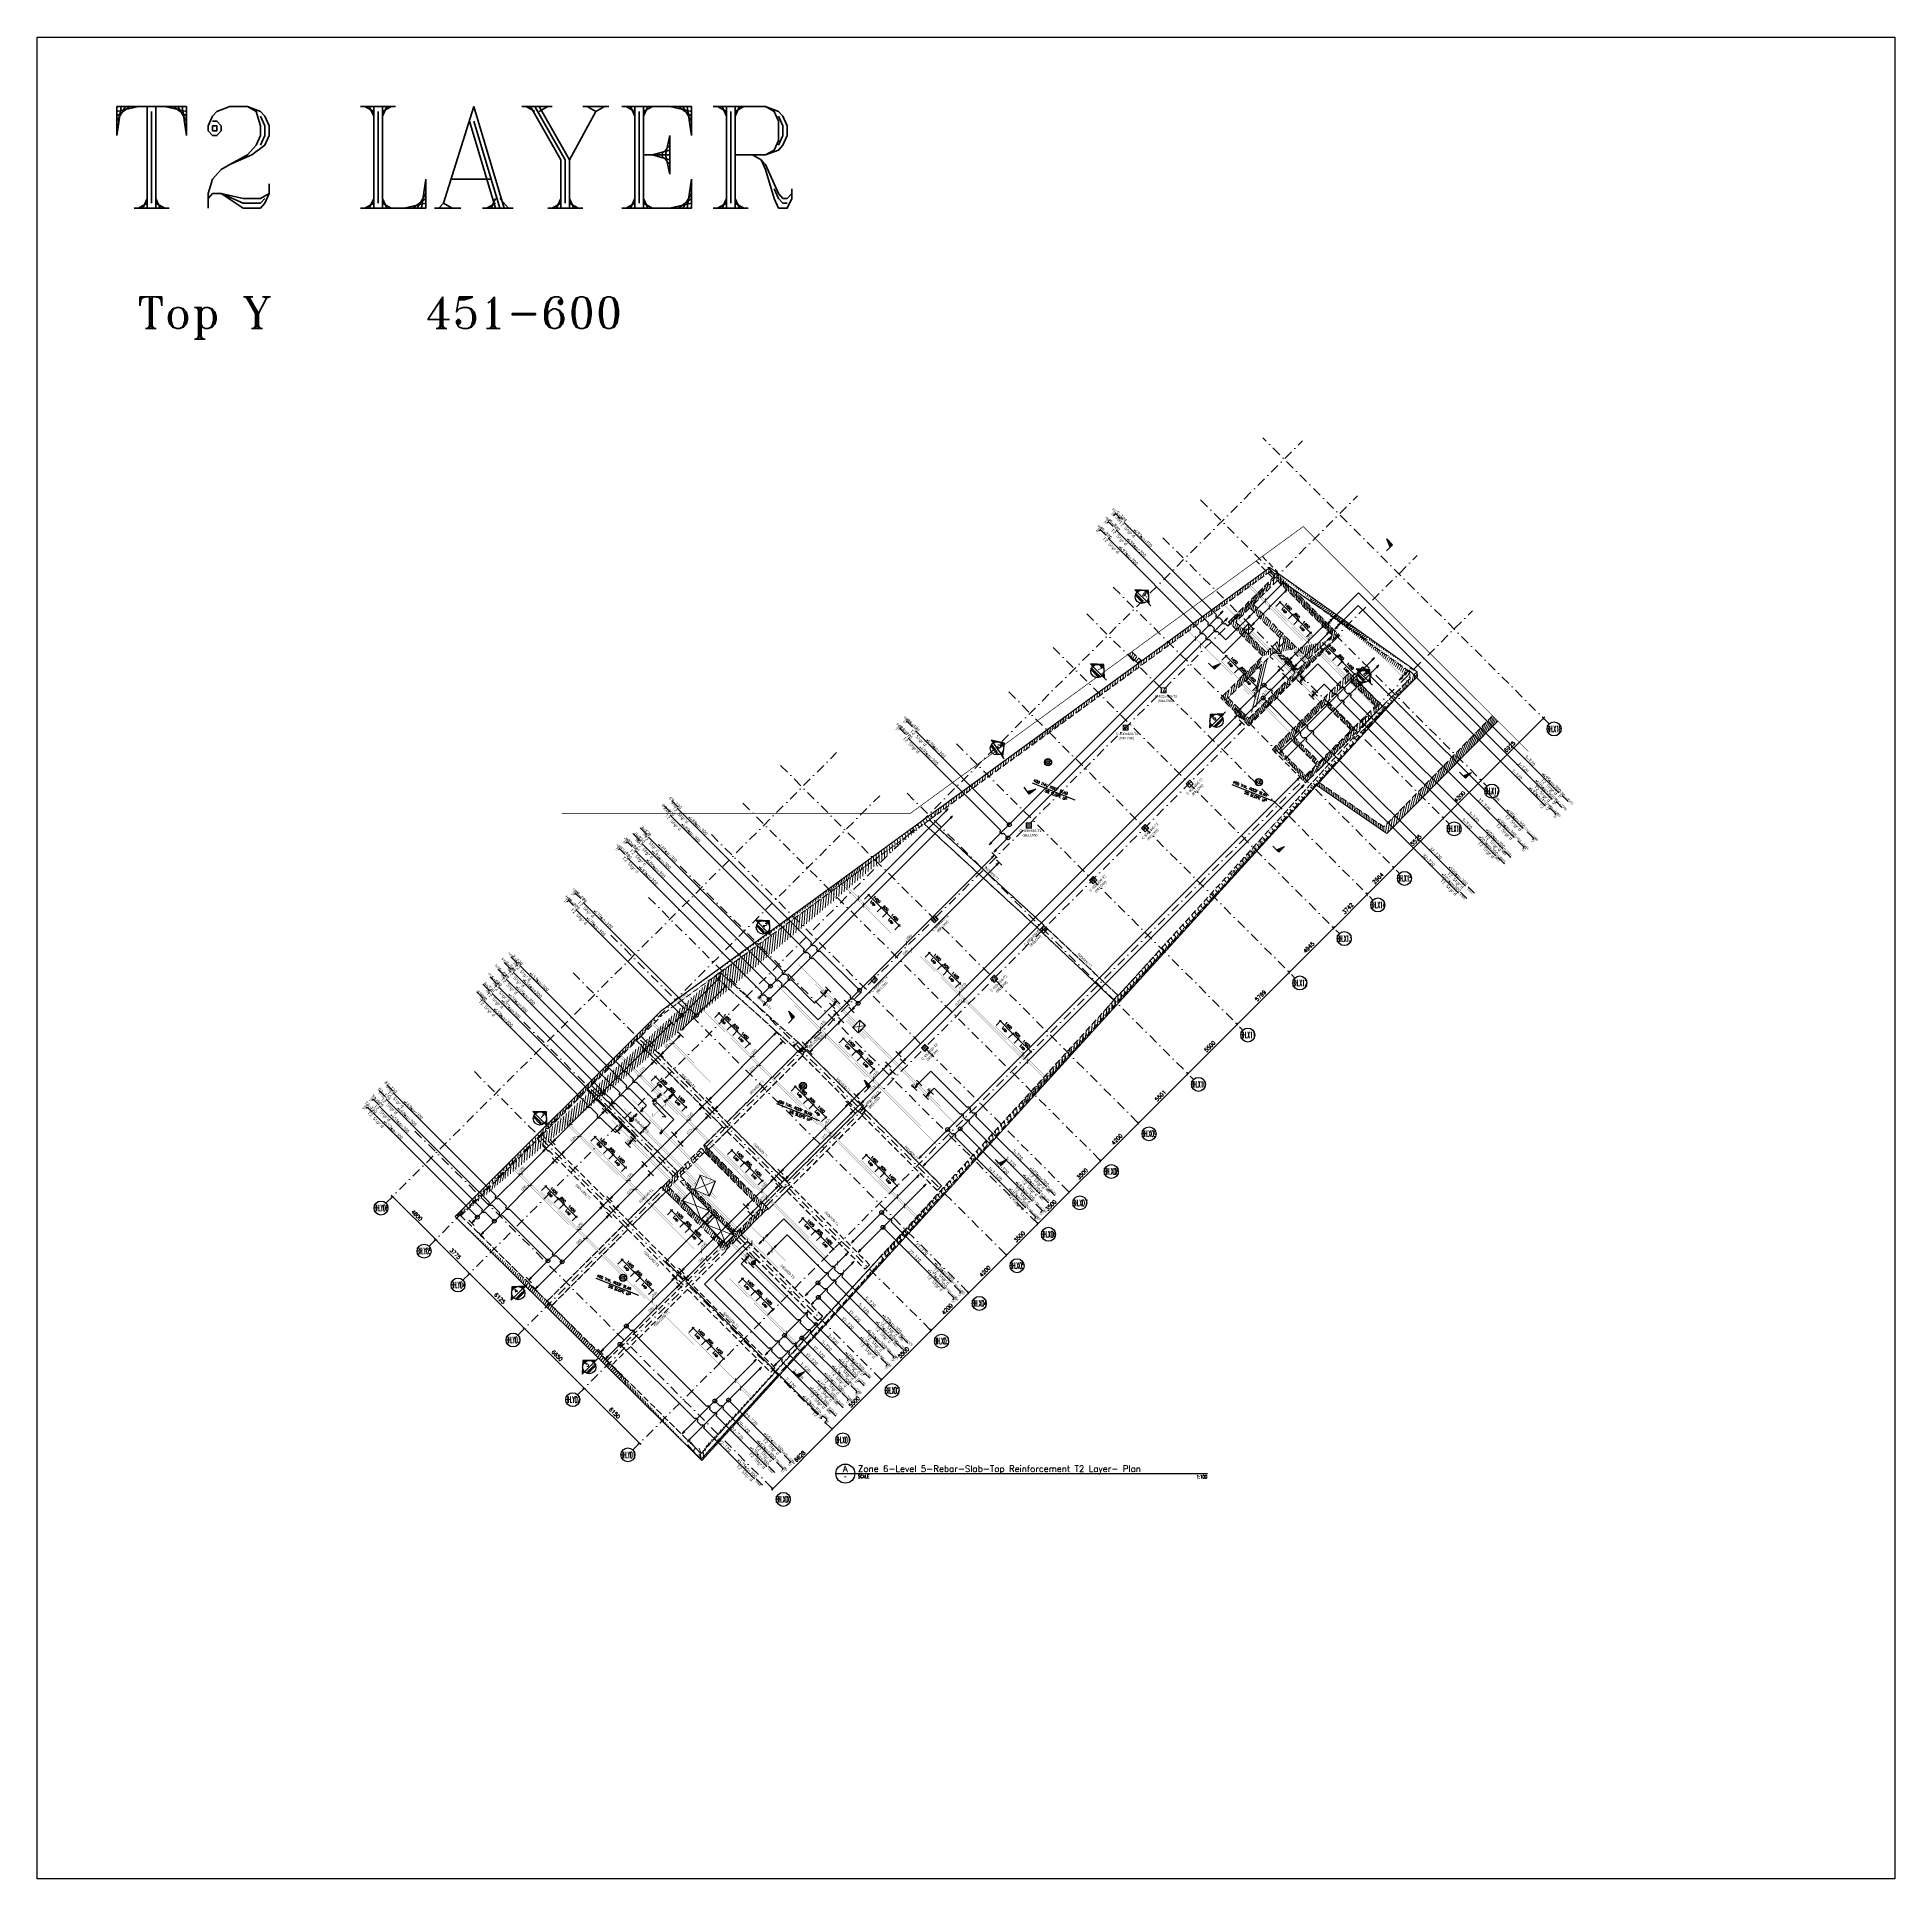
# Model space of a CAD drawing. Extents: x 660761725 to 1323371458, y 2734871439 to 5470067957.
# Drawn here: x 661694112 to 661840389, y 2734979887 to 2735124965 of the extents above; entities that cross this region are included whole.
import ezdxf
from ezdxf.enums import TextEntityAlignment as Align

# ---------------------------------------------------------------- set-up
doc = ezdxf.new("R2010")
doc.units = 0
for name, pattern in [('AXES', [1.95, 1.2, -0.25, 0.25, -0.25]), ('CENTER2', [28.575, 19.05, -3.175, 3.175, -3.175]), ('Hidden', [714.375, 476.25, -238.125]), ('sbp_axis_short', [10, 5, -2.5, 0, -2.5])]:
    doc.linetypes.add(name, pattern=pattern)
doc.layers.add('A-DETL', color=5, linetype='Continuous', lineweight=9, true_color=0x0000ff)
for name, color, linetype, lineweight in [('A-FLOR-PATT', 7, 'Continuous', 15), ('A-GENM', 7, 'Continuous', 9), ('A-ROOF', 7, 'Continuous', 15), ('A-WALL', 7, 'Continuous', 15), ('A-WALL-IDEN', 7, 'Continuous', 9), ('I-WALL', 7, 'Continuous', 15), ('S-ARROW', 8, 'Continuous', 13), ('S-BEAM', 7, 'Continuous', 15), ('S-BEAM-IDEN', 2, 'Continuous', 9), ('S-COLS-IDEN', 7, 'Continuous', 9), ('S-GRID', 7, 'Continuous', 9), ('S-GRID-IDEN', 7, 'Continuous', 13), ('S-MATCH LNE', 5, 'CENTER2', 40)]:
    doc.layers.add(name, color=color, linetype=linetype, lineweight=lineweight)
for name, color, linetype in [('S-AXIS', 20, 'AXES'), ('S-DIMO', 100, 'Continuous'), ('S-HATCH', 9, 'Continuous'), ('S-IDEN', 221, 'Continuous'), ('S-LEVEL', 3, 'Continuous'), ('S-RBAR-T16', 201, 'Continuous'), ('S-RBAR-T20', 10, 'Continuous'), ('S-RDIMO', 8, 'Continuous'), ('S-RSYMB', 7, 'Continuous'), ('S-SCEL-INDT', 222, 'Continuous'), ('S-SIMPLETEXT', 7, 'Continuous'), ('S-TXT', 3, 'Continuous'), ('S-TXT-B', 7, 'Continuous')]:
    doc.layers.add(name, color=color, linetype=linetype)
doc.styles.add('08437-0000-2-020-000R-0511-00$0$ROMANS', font='ROMANS.shx', dxfattribs={"width": 0.75})
doc.styles.add('Arial Narrow_1', font='ARIALN.TTF', dxfattribs={"height": 200})
doc.styles.add('ARMACAD', font='isocp.shx')
doc.styles.add('ROMANS', font='romans.shx')
doc.styles.add('ROMANT', font='romant')
doc.dimstyles.new('S-DIMI-100', dxfattribs={"dimscale": 100, "dimtxt": 2, "dimasz": 1.5, "dimexe": 1, "dimexo": 1, "dimgap": 1, "dimtad": 1, "dimdec": 0, "dimzin": 12, "dimdsep": 46, "dimtxsty": 'ROMANS', "dimblk": 'ARCHTICK', "dimcen": 0.09, "dimdle": 1, "dimclrd": 8, "dimclre": 8, "dimclrt": 4, "dimadec": 0, "dimazin": 3, "dimtfac": 1, "dimtdec": 0, "dimtix": 1, "dimtmove": 1, "dimatfit": 3, "dimtolj": 1, "dimtzin": 0, "dimarcsym": 0})
doc.dimstyles.new('S-DIMI-20', dxfattribs={"dimscale": 20, "dimtxt": 2, "dimasz": 1.5, "dimexe": 1, "dimexo": 1, "dimgap": 1, "dimtad": 1, "dimdec": 0, "dimzin": 12, "dimdsep": 46, "dimtxsty": 'ROMANS', "dimblk": 'ARCHTICK', "dimcen": 0.09, "dimdle": 1, "dimclrd": 8, "dimclre": 8, "dimclrt": 4, "dimadec": 0, "dimazin": 3, "dimtfac": 1, "dimtdec": 0, "dimtix": 1, "dimtmove": 1, "dimatfit": 3, "dimtolj": 1, "dimtzin": 0, "dimarcsym": 0})
doc.dimstyles.new('S-DIMO-100', dxfattribs={"dimscale": 100, "dimtxt": 3, "dimasz": 2, "dimexe": 1.5, "dimexo": 1.5, "dimgap": 1.5, "dimtad": 1, "dimdec": 0, "dimzin": 12, "dimdsep": 46, "dimtxsty": 'ROMANS', "dimblk": 'ARCHTICK', "dimcen": 0.09, "dimdle": 1.5, "dimclrd": 8, "dimclre": 8, "dimclrt": 4, "dimadec": 0, "dimazin": 3, "dimtfac": 1, "dimtdec": 0, "dimtix": 1, "dimtmove": 1, "dimatfit": 3, "dimfxl": 1, "dimtolj": 1, "dimtzin": 0, "dimarcsym": 0})

# ---------------------------------------------------------------- blocks, each defined once
blk = doc.blocks.new('_ARCHTICK')
at = {"color": 0, "linetype": 'ByBlock', "const_width": 0.15}
blk.add_lwpolyline([(-0.5, -0.5), (0.5, 0.5)], dxfattribs=at)
blk = doc.blocks.new('*D105')
at = {"layer": 'S-DIMO', "color": 8, "lineweight": -2, "transparency": 16777216}
for p, q in [((662674754, 2734543603), (662670653, 2734539502)), ((662674642, 2734543503), (662674542, 2734543603)), ((662670753, 2734539614), (662670653, 2734539714))]:
    blk.add_line(p, q, dxfattribs=at)
at = {"layer": 'S-DIMO', "color": 8, "lineweight": -2, "transparency": 16777216, "xscale": 200, "yscale": 200, "zscale": 200}
for p, rotation in [((662674648, 2734543497), 45.00132815847456), ((662670759, 2734539608), 225.0013281584746)]:
    blk.add_blockref('_ARCHTICK', p, dxfattribs=dict(at, rotation=rotation))
at = {"layer": 'S-DIMO', "color": 4, "transparency": 16777216, "insert": (662672491, 2734541765), "char_height": 300, "width": 199.54, "attachment_point": 5, "rotation": 45.00133, "style": 'ROMANS'}
blk.add_mtext('\\A1;5500', dxfattribs=at)
blk = doc.blocks.new('*D106')
at = {"layer": 'S-DIMO', "color": 8, "lineweight": -2, "transparency": 16777216}
for p, q in [((662670865, 2734539714), (662666763, 2734535612)), ((662670753, 2734539614), (662670653, 2734539714)), ((662666863, 2734535724), (662666763, 2734535824))]:
    blk.add_line(p, q, dxfattribs=at)
at = {"layer": 'S-DIMO', "color": 8, "lineweight": -2, "transparency": 16777216, "xscale": 200, "yscale": 200, "zscale": 200}
for p, rotation in [((662670759, 2734539608), 45.00132815847456), ((662666869, 2734535718), 225.0013281584746)]:
    blk.add_blockref('_ARCHTICK', p, dxfattribs=dict(at, rotation=rotation))
at = {"layer": 'S-DIMO', "color": 4, "transparency": 16777216, "insert": (662668602, 2734537875), "char_height": 300, "width": 199.54, "attachment_point": 5, "rotation": 45.00133, "style": 'ROMANS'}
blk.add_mtext('\\A1;5501', dxfattribs=at)
blk = doc.blocks.new('*D107')
at = {"layer": 'S-DIMO', "color": 8, "lineweight": -2, "transparency": 16777216}
for p, q in [((662666976, 2734535824), (662663794, 2734532642)), ((662666863, 2734535724), (662666763, 2734535824)), ((662663893, 2734532755), (662663794, 2734532854))]:
    blk.add_line(p, q, dxfattribs=at)
at = {"layer": 'S-DIMO', "color": 8, "lineweight": -2, "transparency": 16777216, "xscale": 200, "yscale": 200, "zscale": 200}
for p, rotation in [((662666869, 2734535718), 45.00132815847456), ((662663900, 2734532748), 225.0013281584746)]:
    blk.add_blockref('_ARCHTICK', p, dxfattribs=dict(at, rotation=rotation))
at = {"layer": 'S-DIMO', "color": 4, "transparency": 16777216, "insert": (662665172, 2734534445), "char_height": 300, "width": 199.54, "attachment_point": 5, "rotation": 45.00133, "style": 'ROMANS'}
blk.add_mtext('\\A1;4200', dxfattribs=at)
blk = doc.blocks.new('*D108')
at = {"layer": 'S-DIMO', "color": 8, "lineweight": -2, "transparency": 16777216}
for p, q in [((662664006, 2734532854), (662661319, 2734530167)), ((662663893, 2734532755), (662663794, 2734532854)), ((662661419, 2734530280), (662661319, 2734530379))]:
    blk.add_line(p, q, dxfattribs=at)
at = {"layer": 'S-DIMO', "color": 8, "lineweight": -2, "transparency": 16777216, "xscale": 200, "yscale": 200, "zscale": 200}
for p, rotation in [((662663900, 2734532748), 45.00132815847456), ((662661425, 2734530273), 225.0013281584746)]:
    blk.add_blockref('_ARCHTICK', p, dxfattribs=dict(at, rotation=rotation))
at = {"layer": 'S-DIMO', "color": 4, "transparency": 16777216, "insert": (662662450, 2734531723), "char_height": 300, "width": 199.54, "attachment_point": 5, "rotation": 45.00133, "style": 'ROMANS'}
blk.add_mtext('\\A1;3500', dxfattribs=at)
blk = doc.blocks.new('*D109')
at = {"layer": 'S-DIMO', "color": 8, "lineweight": -2, "transparency": 16777216}
for p, q in [((662661531, 2734530379), (662658844, 2734527692)), ((662661419, 2734530280), (662661319, 2734530379)), ((662658944, 2734527805), (662658844, 2734527905))]:
    blk.add_line(p, q, dxfattribs=at)
at = {"layer": 'S-DIMO', "color": 8, "lineweight": -2, "transparency": 16777216, "xscale": 200, "yscale": 200, "zscale": 200}
for p, rotation in [((662661425, 2734530273), 45.00132815847456), ((662658950, 2734527799), 225.0013281584746)]:
    blk.add_blockref('_ARCHTICK', p, dxfattribs=dict(at, rotation=rotation))
at = {"layer": 'S-DIMO', "color": 4, "transparency": 16777216, "insert": (662659975, 2734529248), "char_height": 300, "width": 199.54, "attachment_point": 5, "rotation": 45.00133, "style": 'ROMANS'}
blk.add_mtext('\\A1;3500', dxfattribs=at)
blk = doc.blocks.new('*D110')
at = {"layer": 'S-DIMO', "color": 8, "lineweight": -2, "transparency": 16777216}
for p, q in [((662659056, 2734527905), (662656369, 2734525218)), ((662658944, 2734527805), (662658844, 2734527905)), ((662656469, 2734525330), (662656369, 2734525430))]:
    blk.add_line(p, q, dxfattribs=at)
at = {"layer": 'S-DIMO', "color": 8, "lineweight": -2, "transparency": 16777216, "xscale": 200, "yscale": 200, "zscale": 200}
for p, rotation in [((662658950, 2734527799), 45.00132815847456), ((662656475, 2734525324), 225.0013281584746)]:
    blk.add_blockref('_ARCHTICK', p, dxfattribs=dict(at, rotation=rotation))
at = {"layer": 'S-DIMO', "color": 4, "transparency": 16777216, "insert": (662657500, 2734526773), "char_height": 300, "width": 199.54, "attachment_point": 5, "rotation": 45.00133, "style": 'ROMANS'}
blk.add_mtext('\\A1;3500', dxfattribs=at)
blk = doc.blocks.new('*D111')
at = {"layer": 'S-DIMO', "color": 8, "lineweight": -2, "transparency": 16777216}
for p, q in [((662656581, 2734525430), (662653399, 2734522248)), ((662656469, 2734525330), (662656369, 2734525430)), ((662653499, 2734522360), (662653399, 2734522460))]:
    blk.add_line(p, q, dxfattribs=at)
at = {"layer": 'S-DIMO', "color": 8, "lineweight": -2, "transparency": 16777216, "xscale": 200, "yscale": 200, "zscale": 200}
for p, rotation in [((662656475, 2734525324), 45.00132815847456), ((662653505, 2734522354), 225.0013281584746)]:
    blk.add_blockref('_ARCHTICK', p, dxfattribs=dict(at, rotation=rotation))
at = {"layer": 'S-DIMO', "color": 4, "transparency": 16777216, "insert": (662654778, 2734524051), "char_height": 300, "width": 199.54, "attachment_point": 5, "rotation": 45.00133, "style": 'ROMANS'}
blk.add_mtext('\\A1;4200', dxfattribs=at)
blk = doc.blocks.new('*D112')
at = {"layer": 'S-DIMO', "color": 8, "lineweight": -2, "transparency": 16777216}
for p, q in [((662653611, 2734522460), (662650430, 2734519278)), ((662653499, 2734522360), (662653399, 2734522460)), ((662650529, 2734519390), (662650430, 2734519490))]:
    blk.add_line(p, q, dxfattribs=at)
at = {"layer": 'S-DIMO', "color": 8, "lineweight": -2, "transparency": 16777216, "xscale": 200, "yscale": 200, "zscale": 200}
for p, rotation in [((662653505, 2734522354), 45.00132815847456), ((662650536, 2734519384), 225.0013281584746)]:
    blk.add_blockref('_ARCHTICK', p, dxfattribs=dict(at, rotation=rotation))
at = {"layer": 'S-DIMO', "color": 4, "transparency": 16777216, "insert": (662651808, 2734521081), "char_height": 300, "width": 199.54, "attachment_point": 5, "rotation": 45.00133, "style": 'ROMANS'}
blk.add_mtext('\\A1;4200', dxfattribs=at)
blk = doc.blocks.new('*D113')
at = {"layer": 'S-DIMO', "color": 8, "lineweight": -2, "transparency": 16777216}
for p, q in [((662650642, 2734519490), (662646541, 2734515388)), ((662650529, 2734519390), (662650430, 2734519490)), ((662646640, 2734515501), (662646541, 2734515601))]:
    blk.add_line(p, q, dxfattribs=at)
at = {"layer": 'S-DIMO', "color": 8, "lineweight": -2, "transparency": 16777216, "xscale": 200, "yscale": 200, "zscale": 200}
for p, rotation in [((662650536, 2734519384), 45.00132815847456), ((662646647, 2734515495), 225.0013281584746)]:
    blk.add_blockref('_ARCHTICK', p, dxfattribs=dict(at, rotation=rotation))
at = {"layer": 'S-DIMO', "color": 4, "transparency": 16777216, "insert": (662648379, 2734517651), "char_height": 300, "width": 199.54, "attachment_point": 5, "rotation": 45.00133, "style": 'ROMANS'}
blk.add_mtext('\\A1;5500', dxfattribs=at)
blk = doc.blocks.new('*D114')
at = {"layer": 'S-DIMO', "color": 8, "lineweight": -2, "transparency": 16777216}
for p, q in [((662646753, 2734515601), (662642652, 2734511499)), ((662646640, 2734515501), (662646541, 2734515601)), ((662642751, 2734511612), (662642652, 2734511711))]:
    blk.add_line(p, q, dxfattribs=at)
at = {"layer": 'S-DIMO', "color": 8, "lineweight": -2, "transparency": 16777216, "xscale": 200, "yscale": 200, "zscale": 200}
for p, rotation in [((662646647, 2734515495), 45.00132815847456), ((662642758, 2734511605), 225.0013281584746)]:
    blk.add_blockref('_ARCHTICK', p, dxfattribs=dict(at, rotation=rotation))
at = {"layer": 'S-DIMO', "color": 4, "transparency": 16777216, "insert": (662644490, 2734513762), "char_height": 300, "width": 199.54, "attachment_point": 5, "rotation": 45.00133, "style": 'ROMANS'}
blk.add_mtext('\\A1;5500', dxfattribs=at)
blk = doc.blocks.new('*D115')
at = {"layer": 'S-DIMO', "color": 8, "lineweight": -2, "transparency": 16777216}
for p, q in [((662642864, 2734511711), (662637965, 2734506812)), ((662642751, 2734511612), (662642652, 2734511711)), ((662638064, 2734506925), (662637965, 2734507025))]:
    blk.add_line(p, q, dxfattribs=at)
at = {"layer": 'S-DIMO', "color": 8, "lineweight": -2, "transparency": 16777216, "xscale": 200, "yscale": 200, "zscale": 200}
for p, rotation in [((662642758, 2734511605), 45.00132815847456), ((662638071, 2734506918), 225.0013281584746)]:
    blk.add_blockref('_ARCHTICK', p, dxfattribs=dict(at, rotation=rotation))
at = {"layer": 'S-DIMO', "color": 4, "transparency": 16777216, "insert": (662640202, 2734509474), "char_height": 300, "width": 199.54, "attachment_point": 5, "rotation": 45.00133, "style": 'ROMANS'}
blk.add_mtext('\\A1;6628', dxfattribs=at)
blk = doc.blocks.new('*D116')
at = {"layer": 'S-DIMO', "color": 8, "lineweight": -2, "transparency": 16777216}
for p, q in [((662608032, 2734530052), (662611638, 2734526446)), ((662608132, 2734529940), (662608032, 2734529840)), ((662611526, 2734526546), (662611426, 2734526446))]:
    blk.add_line(p, q, dxfattribs=at)
at = {"layer": 'S-DIMO', "color": 8, "lineweight": -2, "transparency": 16777216, "xscale": 200, "yscale": 200, "zscale": 200}
for p, rotation in [((662608138, 2734529946), 135.0000096597404), ((662611532, 2734526552), 315.0000096597404)]:
    blk.add_blockref('_ARCHTICK', p, dxfattribs=dict(at, rotation=rotation))
at = {"layer": 'S-DIMO', "color": 4, "transparency": 16777216, "insert": (662610047, 2734528461), "char_height": 300, "width": 199.54, "attachment_point": 5, "rotation": 315.00001, "style": 'ROMANS'}
blk.add_mtext('\\A1;4800', dxfattribs=at)
blk = doc.blocks.new('*D117')
at = {"layer": 'S-DIMO', "color": 8, "lineweight": -2, "transparency": 16777216}
for p, q in [((662611426, 2734526658), (662614308, 2734523777)), ((662611526, 2734526546), (662611426, 2734526446)), ((662614195, 2734523877), (662614095, 2734523777))]:
    blk.add_line(p, q, dxfattribs=at)
at = {"layer": 'S-DIMO', "color": 8, "lineweight": -2, "transparency": 16777216, "xscale": 200, "yscale": 200, "zscale": 200}
for p, rotation in [((662611532, 2734526552), 135.0000096597404), ((662614201, 2734523883), 315.0000096597404)]:
    blk.add_blockref('_ARCHTICK', p, dxfattribs=dict(at, rotation=rotation))
at = {"layer": 'S-DIMO', "color": 4, "transparency": 16777216, "insert": (662613079, 2734525429), "char_height": 300, "width": 199.54, "attachment_point": 5, "rotation": 315.00001, "style": 'ROMANS'}
blk.add_mtext('\\A1;3775', dxfattribs=at)
blk = doc.blocks.new('*D118')
at = {"layer": 'S-DIMO', "color": 8, "lineweight": -2, "transparency": 16777216}
for p, q in [((662614095, 2734523989), (662618639, 2734519445)), ((662614195, 2734523877), (662614095, 2734523777)), ((662618526, 2734519545), (662618426, 2734519445))]:
    blk.add_line(p, q, dxfattribs=at)
at = {"layer": 'S-DIMO', "color": 8, "lineweight": -2, "transparency": 16777216, "xscale": 200, "yscale": 200, "zscale": 200}
for p, rotation in [((662614201, 2734523883), 135.0000096597404), ((662618533, 2734519552), 315.0000096597404)]:
    blk.add_blockref('_ARCHTICK', p, dxfattribs=dict(at, rotation=rotation))
at = {"layer": 'S-DIMO', "color": 4, "transparency": 16777216, "insert": (662616579, 2734521929), "char_height": 300, "width": 199.54, "attachment_point": 5, "rotation": 315.00001, "style": 'ROMANS'}
blk.add_mtext('\\A1;6125', dxfattribs=at)
blk = doc.blocks.new('*D119')
at = {"layer": 'S-DIMO', "color": 8, "lineweight": -2, "transparency": 16777216}
for p, q in [((662618426, 2734519658), (662623341, 2734514743)), ((662618526, 2734519545), (662618426, 2734519445)), ((662623229, 2734514843), (662623129, 2734514743))]:
    blk.add_line(p, q, dxfattribs=at)
at = {"layer": 'S-DIMO', "color": 8, "lineweight": -2, "transparency": 16777216, "xscale": 200, "yscale": 200, "zscale": 200}
for p, rotation in [((662618533, 2734519552), 135.0000096597404), ((662623235, 2734514849), 315.0000096597404)]:
    blk.add_blockref('_ARCHTICK', p, dxfattribs=dict(at, rotation=rotation))
at = {"layer": 'S-DIMO', "color": 4, "transparency": 16777216, "insert": (662621096, 2734517413), "char_height": 300, "width": 199.54, "attachment_point": 5, "rotation": 315.00001, "style": 'ROMANS'}
blk.add_mtext('\\A1;6650', dxfattribs=at)
blk = doc.blocks.new('*D120')
at = {"layer": 'S-DIMO', "color": 8, "lineweight": -2, "transparency": 16777216}
for p, q in [((662623129, 2734514955), (662627690, 2734510395)), ((662623229, 2734514843), (662623129, 2734514743)), ((662627577, 2734510495), (662627477, 2734510395))]:
    blk.add_line(p, q, dxfattribs=at)
at = {"layer": 'S-DIMO', "color": 8, "lineweight": -2, "transparency": 16777216, "xscale": 200, "yscale": 200, "zscale": 200}
for p, rotation in [((662623235, 2734514849), 135.0000096597404), ((662627583, 2734510501), 315.0000096597404)]:
    blk.add_blockref('_ARCHTICK', p, dxfattribs=dict(at, rotation=rotation))
at = {"layer": 'S-DIMO', "color": 4, "transparency": 16777216, "insert": (662625621, 2734512887), "char_height": 300, "width": 199.54, "attachment_point": 5, "rotation": 315.00001, "style": 'ROMANS'}
blk.add_mtext('\\A1;6150', dxfattribs=at)
blk = doc.blocks.new('*D121')
at = {"layer": 'S-DIMO', "color": 8, "lineweight": -2, "transparency": 16777216}
for p, q in [((662698866, 2734567715), (662693757, 2734562607)), ((662698754, 2734567615), (662698654, 2734567715)), ((662693857, 2734562719), (662693757, 2734562819))]:
    blk.add_line(p, q, dxfattribs=at)
at = {"layer": 'S-DIMO', "color": 8, "lineweight": -2, "transparency": 16777216, "xscale": 200, "yscale": 200, "zscale": 200}
for p, rotation in [((662698760, 2734567609), 44.99999034024764), ((662693863, 2734562713), 224.9999903402476)]:
    blk.add_blockref('_ARCHTICK', p, dxfattribs=dict(at, rotation=rotation))
at = {"layer": 'S-DIMO', "color": 4, "transparency": 16777216, "insert": (662696100, 2734565373), "char_height": 300, "width": 199.54, "attachment_point": 5, "rotation": 44.99999, "style": 'ROMANS'}
blk.add_mtext('\\A1;6925', dxfattribs=at)
blk = doc.blocks.new('*D122')
at = {"layer": 'S-DIMO', "color": 8, "lineweight": -2, "transparency": 16777216}
for p, q in [((662693969, 2734562819), (662690788, 2734559637)), ((662693857, 2734562719), (662693757, 2734562819)), ((662690888, 2734559749), (662690788, 2734559849))]:
    blk.add_line(p, q, dxfattribs=at)
at = {"layer": 'S-DIMO', "color": 8, "lineweight": -2, "transparency": 16777216, "xscale": 200, "yscale": 200, "zscale": 200}
for p, rotation in [((662693863, 2734562713), 44.99999034024764), ((662690894, 2734559743), 224.9999903402476)]:
    blk.add_blockref('_ARCHTICK', p, dxfattribs=dict(at, rotation=rotation))
at = {"layer": 'S-DIMO', "color": 4, "transparency": 16777216, "insert": (662692166, 2734561440), "char_height": 300, "width": 199.54, "attachment_point": 5, "rotation": 44.99999, "style": 'ROMANS'}
blk.add_mtext('\\A1;4200', dxfattribs=at)
blk = doc.blocks.new('*D123')
at = {"layer": 'S-DIMO', "color": 8, "lineweight": -2, "transparency": 16777216}
for p, q in [((662691000, 2734559849), (662686881, 2734555730)), ((662690888, 2734559749), (662690788, 2734559849)), ((662686981, 2734555842), (662686881, 2734555942))]:
    blk.add_line(p, q, dxfattribs=at)
at = {"layer": 'S-DIMO', "color": 8, "lineweight": -2, "transparency": 16777216, "xscale": 200, "yscale": 200, "zscale": 200}
for p, rotation in [((662690894, 2734559743), 44.99999034024764), ((662686987, 2734555836), 224.9999903402476)]:
    blk.add_blockref('_ARCHTICK', p, dxfattribs=dict(at, rotation=rotation))
at = {"layer": 'S-DIMO', "color": 4, "transparency": 16777216, "insert": (662688728, 2734558002), "char_height": 300, "width": 199.54, "attachment_point": 5, "rotation": 44.99999, "style": 'ROMANS'}
blk.add_mtext('\\A1;5525', dxfattribs=at)
blk = doc.blocks.new('*D124')
at = {"layer": 'S-DIMO', "color": 8, "lineweight": -2, "transparency": 16777216}
for p, q in [((662687093, 2734555942), (662684785, 2734553634)), ((662686981, 2734555842), (662686881, 2734555942)), ((662684885, 2734553746), (662684785, 2734553846))]:
    blk.add_line(p, q, dxfattribs=at)
at = {"layer": 'S-DIMO', "color": 8, "lineweight": -2, "transparency": 16777216, "xscale": 200, "yscale": 200, "zscale": 200}
for p, rotation in [((662686987, 2734555836), 44.99999034024764), ((662684891, 2734553740), 224.9999903402476)]:
    blk.add_blockref('_ARCHTICK', p, dxfattribs=dict(at, rotation=rotation))
at = {"layer": 'S-DIMO', "color": 4, "transparency": 16777216, "insert": (662685727, 2734555000), "char_height": 300, "width": 199.54, "attachment_point": 5, "rotation": 44.99999, "style": 'ROMANS'}
blk.add_mtext('\\A1;2964', dxfattribs=at)
blk = doc.blocks.new('*D125')
at = {"layer": 'S-DIMO', "color": 8, "lineweight": -2, "transparency": 16777216}
for p, q in [((662684997, 2734553846), (662682139, 2734550988)), ((662684885, 2734553746), (662684785, 2734553846)), ((662682239, 2734551101), (662682139, 2734551201))]:
    blk.add_line(p, q, dxfattribs=at)
at = {"layer": 'S-DIMO', "color": 8, "lineweight": -2, "transparency": 16777216, "xscale": 200, "yscale": 200, "zscale": 200}
for p, rotation in [((662684891, 2734553740), 44.99999034024764), ((662682245, 2734551095), 224.9999903402476)]:
    blk.add_blockref('_ARCHTICK', p, dxfattribs=dict(at, rotation=rotation))
at = {"layer": 'S-DIMO', "color": 4, "transparency": 16777216, "insert": (662683356, 2734552629), "char_height": 300, "width": 199.54, "attachment_point": 5, "rotation": 44.99999, "style": 'ROMANS'}
blk.add_mtext('\\A1;3742', dxfattribs=at)
blk = doc.blocks.new('*D126')
at = {"layer": 'S-DIMO', "color": 8, "lineweight": -2, "transparency": 16777216}
for p, q in [((662682351, 2734551201), (662678643, 2734547492)), ((662682239, 2734551101), (662682139, 2734551201)), ((662678743, 2734547604), (662678643, 2734547704))]:
    blk.add_line(p, q, dxfattribs=at)
at = {"layer": 'S-DIMO', "color": 8, "lineweight": -2, "transparency": 16777216, "xscale": 200, "yscale": 200, "zscale": 200}
for p, rotation in [((662682245, 2734551095), 44.99999034024764), ((662678749, 2734547598), 224.9999903402476)]:
    blk.add_blockref('_ARCHTICK', p, dxfattribs=dict(at, rotation=rotation))
at = {"layer": 'S-DIMO', "color": 4, "transparency": 16777216, "insert": (662680285, 2734549558), "char_height": 300, "width": 199.54, "attachment_point": 5, "rotation": 44.99999, "style": 'ROMANS'}
blk.add_mtext('\\A1;4945', dxfattribs=at)
blk = doc.blocks.new('*D127')
at = {"layer": 'S-DIMO', "color": 8, "lineweight": -2, "transparency": 16777216}
for p, q in [((662678855, 2734547704), (662674542, 2734543391)), ((662678743, 2734547604), (662678643, 2734547704)), ((662674643, 2734543503), (662674542, 2734543603))]:
    blk.add_line(p, q, dxfattribs=at)
at = {"layer": 'S-DIMO', "color": 8, "lineweight": -2, "transparency": 16777216, "xscale": 200, "yscale": 200, "zscale": 200}
for p, rotation in [((662678749, 2734547598), 44.99999034024764), ((662674648, 2734543497), 224.9999903402476)]:
    blk.add_blockref('_ARCHTICK', p, dxfattribs=dict(at, rotation=rotation))
at = {"layer": 'S-DIMO', "color": 4, "transparency": 16777216, "insert": (662676486, 2734545760), "char_height": 300, "width": 199.54, "attachment_point": 5, "rotation": 44.99999, "style": 'ROMANS'}
blk.add_mtext('\\A1;5799', dxfattribs=at)
blk = doc.blocks.new('*U1142')
at = {"layer": 'S-AXIS', "color": 3, "linetype": 'Continuous'}
blk.add_circle((0, 5.5), 5.5, dxfattribs=at)
at = {"layer": 'S-AXIS', "color": 3, "linetype": 'Continuous', "ltscale": 0.5, "style": 'ROMANT', "width": 0.4, "flags": 8}
blk.add_attdef('A', text='', height=5, dxfattribs=at).set_placement((0, 5.5), align=Align.MIDDLE_CENTER)
blk = doc.blocks.new('*U1143')
at = {"layer": 'S-SCEL-INDT'}
h = blk.add_hatch(color=256, dxfattribs=at)
edge = h.paths.add_edge_path()
edge.add_line((7, 0), (10.5, 0))
edge.add_line((10.5, 0), (0, 9.6))
edge.add_line((0, 9.6), (-10.5, 0))
edge.add_line((-10.5, 0), (-7, 0))
edge.add_arc((0, 0), 7, 0.0002, 180.0002, ccw=False)
at = {"layer": 'S-SCEL-INDT', "color": 2, "linetype": 'Continuous'}
blk.add_line((-7, 0), (7, 0), dxfattribs=at)
at = {"layer": 'S-SCEL-INDT'}
blk.add_line((13.4, 0), (7, 0), dxfattribs=at)
blk.add_lwpolyline([(7, 0), (10.5, 0), (0, 9.6), (-10.5, 0), (-7, 0, -1)], format="xyb", close=True, dxfattribs=at)
blk.add_circle((0, 0), 7, dxfattribs=at)
blk.add_circle((0, 0), 7, dxfattribs=at)
at = {"layer": 'S-SCEL-INDT', "linetype": 'Continuous', "style": 'ROMANT', "flags": 8}
for rotation in [359.9998, 0.0002]:
    blk.add_attdef('01', text='', height=4, rotation=rotation, dxfattribs=at).set_placement((0, 3.5), align=Align.MIDDLE_CENTER)
at = {"layer": 'S-SCEL-INDT', "color": 3, "linetype": 'Continuous', "style": 'ROMANS', "flags": 8}
for rotation in [359.9998, 0.0002]:
    blk.add_attdef('-', text='', height=2, rotation=rotation, dxfattribs=at).set_placement((0, -3), align=Align.MIDDLE_CENTER)
blk = doc.blocks.new('*U1141')
at = {"layer": 'S-SCEL-INDT'}
blk.add_line((0, -9), (0, 0), dxfattribs=at)
blk.add_lwpolyline([(0, -9), (0, -5.5), (8.7, -9), (0, -9)], dxfattribs=at)
blk.add_solid([(8.7, -9), (0, -9), (4.4, -7.3), (0, -5.5)], dxfattribs=at)
blk = doc.blocks.new('I am… Limitless.')
at = {"layer": 'S-SCEL-INDT'}
for p, xscale, yscale, zscale, rotation in [((662399199, 2734580798), 75.00000000000097, 75.00000000000097, 75.00000000000097, 135.000370696447), ((662385171, 2734571947), 75.00000000000088, 75.00000000000088, 75.00000000000088, 45.05050549450826), ((662404945, 2734563364), 75.00000000000088, 75.00000000000088, 75.00000000000088, 45.05050549450826), ((662370657, 2734562197), 75.00000000000088, 75.00000000000088, 75.00000000000088, 34.99983223508811), ((662390229, 2734557535), 75.00000000000088, 75.00000000000088, 75.00000000000088, 44.99983235789631), ((662352104, 2734543609), 75.00000000000097, 75.00000000000097, 75.00000000000097, 135.000370696447), ((662358077, 2734538168), 75.00000000000097, 75.00000000000097, 75.00000000000097, 135.000370696447), ((662368372, 2734532865), 75.00000000000088, 75.00000000000088, 75.00000000000088, 44.999843533023), ((662352441, 2734516182), 75.00000000000088, 75.00000000000088, 75.00000000000088, 45.00010152951856)]:
    blk.add_blockref('*U1141', p, dxfattribs=dict(at, xscale=xscale, yscale=yscale, zscale=zscale, rotation=rotation))
at = {"layer": 'S-TXT', "color": 134}
ref = blk.add_blockref('*U1143', (662379936, 2734577183), dxfattribs=dict(at, xscale=75.00000000000004, yscale=75.00000000000004, zscale=75.00000000000004, rotation=314.9998012006552))
ref.add_attrib('-', '0502564', dxfattribs={"layer": 'S-SCEL-INDT', "color": 3, "linetype": 'Continuous', "height": 150, "rotation": 314.99997, "style": 'ROMANS'}).set_placement((662379778, 2734577025), align=Align.MIDDLE_CENTER)
ref.add_attrib('01', '9', dxfattribs={"layer": 'S-SCEL-INDT', "linetype": 'Continuous', "height": 300, "rotation": 314.99997, "style": 'ROMANT'}).set_placement((662380121, 2734577368), align=Align.MIDDLE_CENTER)
ref = blk.add_blockref('*U1143', (662376430, 2734571333), dxfattribs=dict(at, xscale=75.00000000000004, yscale=75.00000000000004, zscale=75.00000000000004, rotation=314.9491280640432))
ref.add_attrib('-', '0502564', dxfattribs={"layer": 'S-SCEL-INDT', "color": 3, "linetype": 'Continuous', "height": 150, "rotation": 314.9493, "style": 'ROMANS'}).set_placement((662376273, 2734571176), align=Align.MIDDLE_CENTER)
ref.add_attrib('01', '7', dxfattribs={"layer": 'S-SCEL-INDT', "linetype": 'Continuous', "height": 300, "rotation": 314.9493, "style": 'ROMANT'}).set_placement((662376616, 2734571519), align=Align.MIDDLE_CENTER)
ref = blk.add_blockref('*U1143', (662397370, 2734570939), dxfattribs=dict(at, xscale=75.00000000000004, yscale=75.00000000000004, zscale=75.00000000000004, rotation=314.9998012006552))
ref.add_attrib('-', '0502564', dxfattribs={"layer": 'S-SCEL-INDT', "color": 3, "linetype": 'Continuous', "height": 150, "rotation": 314.99997, "style": 'ROMANS'}).set_placement((662397212, 2734570782), align=Align.MIDDLE_CENTER)
ref.add_attrib('01', '8', dxfattribs={"layer": 'S-SCEL-INDT', "linetype": 'Continuous', "height": 300, "rotation": 314.99997, "style": 'ROMANT'}).set_placement((662397556, 2734571125), align=Align.MIDDLE_CENTER)
ref = blk.add_blockref('*U1143', (662385813, 2734567412), dxfattribs=dict(at, xscale=75.00000000000001, yscale=75.00000000000001, zscale=75.00000000000001, rotation=44.94966640259396))
ref.add_attrib('-', '0502564', dxfattribs={"layer": 'S-SCEL-INDT', "color": 3, "linetype": 'Continuous', "height": 150, "rotation": 44.94984, "style": 'ROMANS'}).set_placement((662385971, 2734567254), align=Align.MIDDLE_CENTER)
ref.add_attrib('01', '6', dxfattribs={"layer": 'S-SCEL-INDT', "linetype": 'Continuous', "height": 300, "rotation": 44.94984, "style": 'ROMANT'}).set_placement((662385628, 2734567597), align=Align.MIDDLE_CENTER)
ref = blk.add_blockref('*U1143', (662368521, 2734565247), dxfattribs=dict(at, xscale=75.00000000000003, yscale=75.00000000000003, zscale=75.00000000000003, rotation=304.9491279412351))
ref.add_attrib('-', '0502564', dxfattribs={"layer": 'S-SCEL-INDT', "color": 3, "linetype": 'Continuous', "height": 150, "rotation": 304.9493, "style": 'ROMANS'}).set_placement((662368338, 2734565119), align=Align.MIDDLE_CENTER)
ref.add_attrib('01', '5', dxfattribs={"layer": 'S-SCEL-INDT', "linetype": 'Continuous', "height": 300, "rotation": 304.9493, "style": 'ROMANT'}).set_placement((662368736, 2734565397), align=Align.MIDDLE_CENTER)
ref = blk.add_blockref('*U1143', (662350092, 2734551144), dxfattribs=dict(at, xscale=75.00000000000001, yscale=75.00000000000001, zscale=75.00000000000001, rotation=314.94913923917))
ref.add_attrib('-', '0502563', dxfattribs={"layer": 'S-SCEL-INDT', "color": 3, "linetype": 'Continuous', "height": 150, "rotation": 314.94931, "style": 'ROMANS'}).set_placement((662349934, 2734550986), align=Align.MIDDLE_CENTER)
ref.add_attrib('01', '2', dxfattribs={"layer": 'S-SCEL-INDT', "linetype": 'Continuous', "height": 300, "rotation": 314.94931, "style": 'ROMANT'}).set_placement((662350278, 2734551329), align=Align.MIDDLE_CENTER)
ref = blk.add_blockref('*U1143', (662332531, 2734536091), dxfattribs=dict(at, xscale=75.00000000000001, yscale=75.00000000000001, zscale=75.00000000000001, rotation=314.9493972356656))
ref.add_attrib('-', '0502563', dxfattribs={"layer": 'S-SCEL-INDT', "color": 3, "linetype": 'Continuous', "height": 150, "rotation": 314.94957, "style": 'ROMANS'}).set_placement((662332373, 2734535933), align=Align.MIDDLE_CENTER)
ref.add_attrib('01', '1', dxfattribs={"layer": 'S-SCEL-INDT', "linetype": 'Continuous', "height": 300, "rotation": 314.94957, "style": 'ROMANT'}).set_placement((662332716, 2734536276), align=Align.MIDDLE_CENTER)
ref = blk.add_blockref('*U1143', (662330826, 2734522330), dxfattribs=dict(at, xscale=75.00000000000001, yscale=75.00000000000001, zscale=75.00000000000001, rotation=44.94966640259396))
ref.add_attrib('-', '0502564', dxfattribs={"layer": 'S-SCEL-INDT', "color": 3, "linetype": 'Continuous', "height": 150, "rotation": 44.94984, "style": 'ROMANS'}).set_placement((662330984, 2734522172), align=Align.MIDDLE_CENTER)
ref.add_attrib('01', '4', dxfattribs={"layer": 'S-SCEL-INDT', "linetype": 'Continuous', "height": 300, "rotation": 44.94984, "style": 'ROMANT'}).set_placement((662330641, 2734522516), align=Align.MIDDLE_CENTER)
ref = blk.add_blockref('*U1143', (662336414, 2734516503), dxfattribs=dict(at, xscale=75.00000000000001, yscale=75.00000000000001, zscale=75.00000000000001, rotation=44.94966640259396))
ref.add_attrib('-', '0502563', dxfattribs={"layer": 'S-SCEL-INDT', "color": 3, "linetype": 'Continuous', "height": 150, "rotation": 44.94984, "style": 'ROMANS'}).set_placement((662336571, 2734516345), align=Align.MIDDLE_CENTER)
ref.add_attrib('01', '3', dxfattribs={"layer": 'S-SCEL-INDT', "linetype": 'Continuous', "height": 300, "rotation": 44.94984, "style": 'ROMANT'}).set_placement((662336228, 2734516689), align=Align.MIDDLE_CENTER)
blk = doc.blocks.new('*U89')
at = {"layer": 'S-IDEN', "color": 8}
for radius in [3.8, 3.4]:
    blk.add_circle((0, 0), radius, dxfattribs=at)
at = {"layer": 'S-IDEN', "color": 4, "style": '08437-0000-2-020-000R-0511-00$0$ROMANS', "width": 0.75, "flags": 8}
blk.add_attdef('100', text='', height=3, dxfattribs=at).set_placement((0, 0), align=Align.MIDDLE_CENTER)
blk = doc.blocks.new('*D326')
at = {"layer": 'S-RBAR-T16', "color": 8, "lineweight": -2, "transparency": 16777216}
for p, q in [((661746853, 2735021524), (661747251, 2735021922)), ((661748241, 2735020790), (661747109, 2735021922)), ((661747843, 2735020534), (661748241, 2735020932))]:
    blk.add_line(p, q, dxfattribs=at)
at = {"layer": 'S-RBAR-T16', "color": 8, "lineweight": -2, "transparency": 16777216, "xscale": 150, "yscale": 150, "zscale": 150}
for p, rotation in [((661747180, 2735021851), 134.9999806815657), ((661748170, 2735020861), 314.9999806815657)]:
    blk.add_blockref('_ARCHTICK', p, dxfattribs=dict(at, rotation=rotation))
at = {"layer": 'S-RBAR-T16', "color": 4, "transparency": 16777216, "char_height": 200, "attachment_point": 5, "rotation": 314.99998, "style": 'ROMANS'}
for s, insert in [('\\A1;Lap', (661747510, 2735021191)), ('\\A1;1400', (661747816, 2735021497))]:
    blk.add_mtext(s, dxfattribs=dict(at, insert=insert))
blk = doc.blocks.new('*D327')
at = {"layer": 'S-RBAR-T16', "color": 8, "lineweight": -2, "transparency": 16777216}
for p, q in [((661745439, 2735022938), (661745836, 2735023336)), ((661746826, 2735022205), (661745695, 2735023336)), ((661746429, 2735021948), (661746826, 2735022346))]:
    blk.add_line(p, q, dxfattribs=at)
at = {"layer": 'S-RBAR-T16', "color": 8, "lineweight": -2, "transparency": 16777216, "xscale": 150, "yscale": 150, "zscale": 150}
for p, rotation in [((661745766, 2735023265), 134.9999806815657), ((661746756, 2735022275), 314.9999806815657)]:
    blk.add_blockref('_ARCHTICK', p, dxfattribs=dict(at, rotation=rotation))
at = {"layer": 'S-RBAR-T16', "color": 4, "transparency": 16777216, "char_height": 200, "attachment_point": 5, "rotation": 314.99998, "style": 'ROMANS'}
for s, insert in [('\\A1;Lap', (661746096, 2735022605)), ('\\A1;1400', (661746402, 2735022912))]:
    blk.add_mtext(s, dxfattribs=dict(at, insert=insert))
blk = doc.blocks.new('*D328')
at = {"layer": 'S-RBAR-T16', "color": 8, "lineweight": -2, "transparency": 16777216}
for p, q in [((661746429, 2735021948), (661746826, 2735022346)), ((661746756, 2735022275), (661746650, 2735022381)), ((661747180, 2735021851), (661746756, 2735022275)), ((661746853, 2735021524), (661747251, 2735021922)), ((661747180, 2735021851), (661747286, 2735021745))]:
    blk.add_line(p, q, dxfattribs=at)
at = {"layer": 'S-RBAR-T16', "color": 8, "lineweight": -2, "transparency": 16777216, "xscale": 150, "yscale": 150, "zscale": 150}
for p, rotation in [((661746756, 2735022275), 314.9999806815657), ((661747180, 2735021851), 134.9999806815657)]:
    blk.add_blockref('_ARCHTICK', p, dxfattribs=dict(at, rotation=rotation))
at = {"layer": 'S-RBAR-T16', "color": 4, "transparency": 16777216, "insert": (661747109, 2735022205), "char_height": 200, "attachment_point": 5, "rotation": 314.99998, "style": 'ROMANS'}
blk.add_mtext('\\A1;600', dxfattribs=at)
blk = doc.blocks.new('*D329')
at = {"layer": 'S-RBAR-T16', "color": 8, "lineweight": -2, "transparency": 16777216}
for p, q in [((661750739, 2735025410), (661751137, 2735025808)), ((661752127, 2735024677), (661750996, 2735025808)), ((661751729, 2735024420), (661752127, 2735024818))]:
    blk.add_line(p, q, dxfattribs=at)
at = {"layer": 'S-RBAR-T16', "color": 8, "lineweight": -2, "transparency": 16777216, "xscale": 150, "yscale": 150, "zscale": 150}
for p, rotation in [((661751066, 2735025737), 134.9999806815657), ((661752056, 2735024748), 314.9999806815657)]:
    blk.add_blockref('_ARCHTICK', p, dxfattribs=dict(at, rotation=rotation))
at = {"layer": 'S-RBAR-T16', "color": 4, "transparency": 16777216, "char_height": 200, "attachment_point": 5, "rotation": 314.99998, "style": 'ROMANS'}
for s, insert in [('\\A1;Lap', (661751396, 2735025078)), ('\\A1;1400', (661751703, 2735025384))]:
    blk.add_mtext(s, dxfattribs=dict(at, insert=insert))
blk = doc.blocks.new('*D330')
at = {"layer": 'S-RBAR-T16', "color": 8, "lineweight": -2, "transparency": 16777216}
for p, q in [((661749325, 2735026825), (661749723, 2735027222)), ((661750713, 2735026091), (661749581, 2735027222)), ((661750315, 2735025835), (661750713, 2735026232))]:
    blk.add_line(p, q, dxfattribs=at)
at = {"layer": 'S-RBAR-T16', "color": 8, "lineweight": -2, "transparency": 16777216, "xscale": 150, "yscale": 150, "zscale": 150}
for p, rotation in [((661749652, 2735027152), 134.9999806815657), ((661750642, 2735026162), 314.9999806815657)]:
    blk.add_blockref('_ARCHTICK', p, dxfattribs=dict(at, rotation=rotation))
at = {"layer": 'S-RBAR-T16', "color": 4, "transparency": 16777216, "char_height": 200, "attachment_point": 5, "rotation": 314.99998, "style": 'ROMANS'}
for s, insert in [('\\A1;Lap', (661749982, 2735026492)), ('\\A1;1400', (661750288, 2735026798))]:
    blk.add_mtext(s, dxfattribs=dict(at, insert=insert))
blk = doc.blocks.new('*D331')
at = {"layer": 'S-RBAR-T16', "color": 8, "lineweight": -2, "transparency": 16777216}
for p, q in [((661750315, 2735025835), (661750713, 2735026232)), ((661750642, 2735026162), (661750536, 2735026268)), ((661751066, 2735025737), (661750642, 2735026162)), ((661750739, 2735025410), (661751137, 2735025808)), ((661751066, 2735025737), (661751172, 2735025631))]:
    blk.add_line(p, q, dxfattribs=at)
at = {"layer": 'S-RBAR-T16', "color": 8, "lineweight": -2, "transparency": 16777216, "xscale": 150, "yscale": 150, "zscale": 150}
for p, rotation in [((661750642, 2735026162), 314.9999806815657), ((661751066, 2735025737), 134.9999806815657)]:
    blk.add_blockref('_ARCHTICK', p, dxfattribs=dict(at, rotation=rotation))
at = {"layer": 'S-RBAR-T16', "color": 4, "transparency": 16777216, "insert": (661750996, 2735026091), "char_height": 200, "attachment_point": 5, "rotation": 314.99998, "style": 'ROMANS'}
blk.add_mtext('\\A1;600', dxfattribs=at)
blk = doc.blocks.new('*D332')
at = {"layer": 'S-RBAR-T16', "color": 8, "lineweight": -2, "transparency": 16777216}
for p, q in [((661741261, 2735026904), (661741659, 2735027301)), ((661742649, 2735026170), (661741518, 2735027301)), ((661742251, 2735025914), (661742649, 2735026311))]:
    blk.add_line(p, q, dxfattribs=at)
at = {"layer": 'S-RBAR-T16', "color": 8, "lineweight": -2, "transparency": 16777216, "xscale": 150, "yscale": 150, "zscale": 150}
for p, rotation in [((661741588, 2735027231), 134.9999806815657), ((661742578, 2735026241), 314.9999806815657)]:
    blk.add_blockref('_ARCHTICK', p, dxfattribs=dict(at, rotation=rotation))
at = {"layer": 'S-RBAR-T16', "color": 4, "transparency": 16777216, "char_height": 200, "attachment_point": 5, "rotation": 314.99998, "style": 'ROMANS'}
for s, insert in [('\\A1;Lap', (661741918, 2735026571)), ('\\A1;1400', (661742225, 2735026877))]:
    blk.add_mtext(s, dxfattribs=dict(at, insert=insert))
blk = doc.blocks.new('*D333')
at = {"layer": 'S-RBAR-T16', "color": 8, "lineweight": -2, "transparency": 16777216}
for p, q in [((661739847, 2735028318), (661740245, 2735028716)), ((661741235, 2735027584), (661740104, 2735028716)), ((661740837, 2735027328), (661741235, 2735027726))]:
    blk.add_line(p, q, dxfattribs=at)
at = {"layer": 'S-RBAR-T16', "color": 8, "lineweight": -2, "transparency": 16777216, "xscale": 150, "yscale": 150, "zscale": 150}
for p, rotation in [((661740174, 2735028645), 134.9999806815657), ((661741164, 2735027655), 314.9999806815657)]:
    blk.add_blockref('_ARCHTICK', p, dxfattribs=dict(at, rotation=rotation))
at = {"layer": 'S-RBAR-T16', "color": 4, "transparency": 16777216, "char_height": 200, "attachment_point": 5, "rotation": 314.99998, "style": 'ROMANS'}
for s, insert in [('\\A1;Lap', (661740504, 2735027985)), ('\\A1;1400', (661740811, 2735028291))]:
    blk.add_mtext(s, dxfattribs=dict(at, insert=insert))
blk = doc.blocks.new('*D334')
at = {"layer": 'S-RBAR-T16', "color": 8, "lineweight": -2, "transparency": 16777216}
for p, q in [((661740837, 2735027328), (661741235, 2735027726)), ((661741164, 2735027655), (661741058, 2735027761)), ((661741588, 2735027231), (661741164, 2735027655)), ((661741261, 2735026904), (661741659, 2735027301)), ((661741588, 2735027231), (661741695, 2735027125))]:
    blk.add_line(p, q, dxfattribs=at)
at = {"layer": 'S-RBAR-T16', "color": 8, "lineweight": -2, "transparency": 16777216, "xscale": 150, "yscale": 150, "zscale": 150}
for p, rotation in [((661741164, 2735027655), 314.9999806815657), ((661741588, 2735027231), 134.9999806815657)]:
    blk.add_blockref('_ARCHTICK', p, dxfattribs=dict(at, rotation=rotation))
at = {"layer": 'S-RBAR-T16', "color": 4, "transparency": 16777216, "insert": (661741518, 2735027584), "char_height": 200, "attachment_point": 5, "rotation": 314.99998, "style": 'ROMANS'}
blk.add_mtext('\\A1;600', dxfattribs=at)
blk = doc.blocks.new('*D335')
at = {"layer": 'S-RBAR-T16', "color": 8, "lineweight": -2, "transparency": 16777216}
for p, q in [((661745148, 2735030790), (661745546, 2735031188)), ((661746536, 2735030056), (661745404, 2735031188)), ((661746138, 2735029800), (661746536, 2735030198))]:
    blk.add_line(p, q, dxfattribs=at)
at = {"layer": 'S-RBAR-T16', "color": 8, "lineweight": -2, "transparency": 16777216, "xscale": 150, "yscale": 150, "zscale": 150}
for p, rotation in [((661745475, 2735031117), 134.9999806815748), ((661746465, 2735030127), 314.9999806815748)]:
    blk.add_blockref('_ARCHTICK', p, dxfattribs=dict(at, rotation=rotation))
at = {"layer": 'S-RBAR-T16', "color": 4, "transparency": 16777216, "char_height": 200, "attachment_point": 5, "rotation": 314.99998, "style": 'ROMANS'}
for s, insert in [('\\A1;1400', (661746111, 2735030764)), ('\\A1;Lap', (661745805, 2735030457))]:
    blk.add_mtext(s, dxfattribs=dict(at, insert=insert))
blk = doc.blocks.new('*D336')
at = {"layer": 'S-RBAR-T16', "color": 8, "lineweight": -2, "transparency": 16777216}
for p, q in [((661743734, 2735032204), (661744131, 2735032602)), ((661745121, 2735031471), (661743990, 2735032602)), ((661744723, 2735031214), (661745121, 2735031612))]:
    blk.add_line(p, q, dxfattribs=at)
at = {"layer": 'S-RBAR-T16', "color": 8, "lineweight": -2, "transparency": 16777216, "xscale": 150, "yscale": 150, "zscale": 150}
for p, rotation in [((661744061, 2735032531), 134.9999806815748), ((661745051, 2735031541), 314.9999806815748)]:
    blk.add_blockref('_ARCHTICK', p, dxfattribs=dict(at, rotation=rotation))
at = {"layer": 'S-RBAR-T16', "color": 4, "transparency": 16777216, "char_height": 200, "attachment_point": 5, "rotation": 314.99998, "style": 'ROMANS'}
for s, insert in [('\\A1;Lap', (661744391, 2735031871)), ('\\A1;1400', (661744697, 2735032178))]:
    blk.add_mtext(s, dxfattribs=dict(at, insert=insert))
blk = doc.blocks.new('*D337')
at = {"layer": 'S-RBAR-T16', "color": 8, "lineweight": -2, "transparency": 16777216}
for p, q in [((661744723, 2735031214), (661745121, 2735031612)), ((661745051, 2735031541), (661744945, 2735031647)), ((661745475, 2735031117), (661745051, 2735031541)), ((661745148, 2735030790), (661745546, 2735031188)), ((661745475, 2735031117), (661745581, 2735031011))]:
    blk.add_line(p, q, dxfattribs=at)
at = {"layer": 'S-RBAR-T16', "color": 8, "lineweight": -2, "transparency": 16777216, "xscale": 150, "yscale": 150, "zscale": 150}
for p, rotation in [((661745051, 2735031541), 314.9999806815748), ((661745475, 2735031117), 134.9999806815748)]:
    blk.add_blockref('_ARCHTICK', p, dxfattribs=dict(at, rotation=rotation))
at = {"layer": 'S-RBAR-T16', "color": 4, "transparency": 16777216, "insert": (661745404, 2735031471), "char_height": 200, "attachment_point": 5, "rotation": 314.99998, "style": 'ROMANS'}
blk.add_mtext('\\A1;600', dxfattribs=at)
blk = doc.blocks.new('*D338')
at = {"layer": 'S-RBAR-T16', "color": 8, "lineweight": -2, "transparency": 16777216}
for p, q in [((661735250, 2735032703), (661735648, 2735033100)), ((661736638, 2735031969), (661735507, 2735033100)), ((661736240, 2735031713), (661736638, 2735032110))]:
    blk.add_line(p, q, dxfattribs=at)
at = {"layer": 'S-RBAR-T16', "color": 8, "lineweight": -2, "transparency": 16777216, "xscale": 150, "yscale": 150, "zscale": 150}
for p, rotation in [((661735577, 2735033030), 134.9999806815657), ((661736567, 2735032040), 314.9999806815657)]:
    blk.add_blockref('_ARCHTICK', p, dxfattribs=dict(at, rotation=rotation))
at = {"layer": 'S-RBAR-T16', "color": 4, "transparency": 16777216, "char_height": 200, "attachment_point": 5, "rotation": 314.99998, "style": 'ROMANS'}
for s, insert in [('\\A1;Lap', (661735907, 2735032370)), ('\\A1;1400', (661736214, 2735032676))]:
    blk.add_mtext(s, dxfattribs=dict(at, insert=insert))
blk = doc.blocks.new('*D339')
at = {"layer": 'S-RBAR-T16', "color": 8, "lineweight": -2, "transparency": 16777216}
for p, q in [((661733836, 2735034117), (661734234, 2735034515)), ((661735224, 2735033383), (661734092, 2735034515)), ((661734826, 2735033127), (661735224, 2735033525))]:
    blk.add_line(p, q, dxfattribs=at)
at = {"layer": 'S-RBAR-T16', "color": 8, "lineweight": -2, "transparency": 16777216, "xscale": 150, "yscale": 150, "zscale": 150}
for p, rotation in [((661734163, 2735034444), 134.9999806815657), ((661735153, 2735033454), 314.9999806815657)]:
    blk.add_blockref('_ARCHTICK', p, dxfattribs=dict(at, rotation=rotation))
at = {"layer": 'S-RBAR-T16', "color": 4, "transparency": 16777216, "char_height": 200, "attachment_point": 5, "rotation": 314.99998, "style": 'ROMANS'}
for s, insert in [('\\A1;Lap', (661734493, 2735033784)), ('\\A1;1400', (661734800, 2735034090))]:
    blk.add_mtext(s, dxfattribs=dict(at, insert=insert))
blk = doc.blocks.new('*D340')
at = {"layer": 'S-RBAR-T16', "color": 8, "lineweight": -2, "transparency": 16777216}
for p, q in [((661734826, 2735033127), (661735224, 2735033525)), ((661735153, 2735033454), (661735047, 2735033560)), ((661735577, 2735033030), (661735153, 2735033454)), ((661735250, 2735032703), (661735648, 2735033100)), ((661735577, 2735033030), (661735683, 2735032924))]:
    blk.add_line(p, q, dxfattribs=at)
at = {"layer": 'S-RBAR-T16', "color": 8, "lineweight": -2, "transparency": 16777216, "xscale": 150, "yscale": 150, "zscale": 150}
for p, rotation in [((661735153, 2735033454), 314.9999806815657), ((661735577, 2735033030), 134.9999806815657)]:
    blk.add_blockref('_ARCHTICK', p, dxfattribs=dict(at, rotation=rotation))
at = {"layer": 'S-RBAR-T16', "color": 4, "transparency": 16777216, "insert": (661735507, 2735033383), "char_height": 200, "attachment_point": 5, "rotation": 314.99998, "style": 'ROMANS'}
blk.add_mtext('\\A1;600', dxfattribs=at)
blk = doc.blocks.new('*D341')
at = {"layer": 'S-RBAR-T16', "color": 8, "lineweight": -2, "transparency": 16777216}
for p, q in [((661739137, 2735036589), (661739534, 2735036987)), ((661740524, 2735035855), (661739393, 2735036987)), ((661740127, 2735035599), (661740524, 2735035997))]:
    blk.add_line(p, q, dxfattribs=at)
at = {"layer": 'S-RBAR-T16', "color": 8, "lineweight": -2, "transparency": 16777216, "xscale": 150, "yscale": 150, "zscale": 150}
for p, rotation in [((661739464, 2735036916), 134.9999806815748), ((661740454, 2735035926), 314.9999806815748)]:
    blk.add_blockref('_ARCHTICK', p, dxfattribs=dict(at, rotation=rotation))
at = {"layer": 'S-RBAR-T16', "color": 4, "transparency": 16777216, "char_height": 200, "attachment_point": 5, "rotation": 314.99998, "style": 'ROMANS'}
for s, insert in [('\\A1;Lap', (661739794, 2735036256)), ('\\A1;1400', (661740100, 2735036563))]:
    blk.add_mtext(s, dxfattribs=dict(at, insert=insert))
blk = doc.blocks.new('*D342')
at = {"layer": 'S-RBAR-T16', "color": 8, "lineweight": -2, "transparency": 16777216}
for p, q in [((661737722, 2735038003), (661738120, 2735038401)), ((661739110, 2735037270), (661737979, 2735038401)), ((661738712, 2735037013), (661739110, 2735037411))]:
    blk.add_line(p, q, dxfattribs=at)
at = {"layer": 'S-RBAR-T16', "color": 8, "lineweight": -2, "transparency": 16777216, "xscale": 150, "yscale": 150, "zscale": 150}
for p, rotation in [((661738050, 2735038330), 134.9999806815748), ((661739040, 2735037340), 314.9999806815748)]:
    blk.add_blockref('_ARCHTICK', p, dxfattribs=dict(at, rotation=rotation))
at = {"layer": 'S-RBAR-T16', "color": 4, "transparency": 16777216, "char_height": 200, "attachment_point": 5, "rotation": 314.99998, "style": 'ROMANS'}
for s, insert in [('\\A1;Lap', (661738380, 2735037670)), ('\\A1;1400', (661738686, 2735037977))]:
    blk.add_mtext(s, dxfattribs=dict(at, insert=insert))
blk = doc.blocks.new('*D343')
at = {"layer": 'S-RBAR-T16', "color": 8, "lineweight": -2, "transparency": 16777216}
for p, q in [((661738712, 2735037013), (661739110, 2735037411)), ((661739040, 2735037340), (661738933, 2735037446)), ((661739464, 2735036916), (661739040, 2735037340)), ((661739137, 2735036589), (661739534, 2735036987)), ((661739464, 2735036916), (661739570, 2735036810))]:
    blk.add_line(p, q, dxfattribs=at)
at = {"layer": 'S-RBAR-T16', "color": 8, "lineweight": -2, "transparency": 16777216, "xscale": 150, "yscale": 150, "zscale": 150}
for p, rotation in [((661739040, 2735037340), 314.9999806815748), ((661739464, 2735036916), 134.9999806815748)]:
    blk.add_blockref('_ARCHTICK', p, dxfattribs=dict(at, rotation=rotation))
at = {"layer": 'S-RBAR-T16', "color": 4, "transparency": 16777216, "insert": (661739393, 2735037270), "char_height": 200, "attachment_point": 5, "rotation": 314.99998, "style": 'ROMANS'}
blk.add_mtext('\\A1;600', dxfattribs=at)
blk = doc.blocks.new('*D344')
at = {"layer": 'S-RBAR-T16', "color": 8, "lineweight": -2, "transparency": 16777216}
for p, q in [((661743886, 2735041338), (661744284, 2735041736)), ((661745274, 2735040605), (661744142, 2735041736)), ((661744876, 2735040348), (661745274, 2735040746))]:
    blk.add_line(p, q, dxfattribs=at)
at = {"layer": 'S-RBAR-T16', "color": 8, "lineweight": -2, "transparency": 16777216, "xscale": 150, "yscale": 150, "zscale": 150}
for p, rotation in [((661744213, 2735041666), 134.9999806815657), ((661745203, 2735040676), 314.9999806815657)]:
    blk.add_blockref('_ARCHTICK', p, dxfattribs=dict(at, rotation=rotation))
at = {"layer": 'S-RBAR-T16', "color": 4, "transparency": 16777216, "char_height": 200, "attachment_point": 5, "rotation": 314.99998, "style": 'ROMANS'}
for s, insert in [('\\A1;1400', (661744850, 2735041312)), ('\\A1;Lap', (661744543, 2735041006))]:
    blk.add_mtext(s, dxfattribs=dict(at, insert=insert))
blk = doc.blocks.new('*D345')
at = {"layer": 'S-RBAR-T16', "color": 8, "lineweight": -2, "transparency": 16777216}
for p, q in [((661742472, 2735042753), (661742870, 2735043150)), ((661743860, 2735042019), (661742728, 2735043150)), ((661743462, 2735041763), (661743860, 2735042160))]:
    blk.add_line(p, q, dxfattribs=at)
at = {"layer": 'S-RBAR-T16', "color": 8, "lineweight": -2, "transparency": 16777216, "xscale": 150, "yscale": 150, "zscale": 150}
for p, rotation in [((661742799, 2735043080), 134.9999806815657), ((661743789, 2735042090), 314.9999806815657)]:
    blk.add_blockref('_ARCHTICK', p, dxfattribs=dict(at, rotation=rotation))
at = {"layer": 'S-RBAR-T16', "color": 4, "transparency": 16777216, "char_height": 200, "attachment_point": 5, "rotation": 314.99998, "style": 'ROMANS'}
for s, insert in [('\\A1;1400', (661743435, 2735042726)), ('\\A1;Lap', (661743129, 2735042420))]:
    blk.add_mtext(s, dxfattribs=dict(at, insert=insert))
blk = doc.blocks.new('*D346')
at = {"layer": 'S-RBAR-T16', "color": 8, "lineweight": -2, "transparency": 16777216}
for p, q in [((661743462, 2735041763), (661743860, 2735042160)), ((661743789, 2735042090), (661743683, 2735042196)), ((661744213, 2735041666), (661743789, 2735042090)), ((661743886, 2735041338), (661744284, 2735041736)), ((661744213, 2735041666), (661744319, 2735041559))]:
    blk.add_line(p, q, dxfattribs=at)
at = {"layer": 'S-RBAR-T16', "color": 8, "lineweight": -2, "transparency": 16777216, "xscale": 150, "yscale": 150, "zscale": 150}
for p, rotation in [((661743789, 2735042090), 314.9999806815657), ((661744213, 2735041666), 134.9999806815657)]:
    blk.add_blockref('_ARCHTICK', p, dxfattribs=dict(at, rotation=rotation))
at = {"layer": 'S-RBAR-T16', "color": 4, "transparency": 16777216, "insert": (661744142, 2735042019), "char_height": 200, "attachment_point": 5, "rotation": 314.99998, "style": 'ROMANS'}
blk.add_mtext('\\A1;600', dxfattribs=at)
blk = doc.blocks.new('*D347')
at = {"layer": 'S-RBAR-T16', "color": 8, "lineweight": -2, "transparency": 16777216}
for p, q in [((661760484, 2735035154), (661760882, 2735035552)), ((661761871, 2735034421), (661760740, 2735035552)), ((661761474, 2735034164), (661761871, 2735034562))]:
    blk.add_line(p, q, dxfattribs=at)
at = {"layer": 'S-RBAR-T16', "color": 8, "lineweight": -2, "transparency": 16777216, "xscale": 150, "yscale": 150, "zscale": 150}
for p, rotation in [((661760811, 2735035482), 134.9999806816024), ((661761801, 2735034492), 314.9999806816024)]:
    blk.add_blockref('_ARCHTICK', p, dxfattribs=dict(at, rotation=rotation))
at = {"layer": 'S-RBAR-T16', "color": 4, "transparency": 16777216, "char_height": 200, "attachment_point": 5, "rotation": 314.99998, "style": 'ROMANS'}
for s, insert in [('\\A1;Lap', (661761141, 2735034822)), ('\\A1;1400', (661761447, 2735035128))]:
    blk.add_mtext(s, dxfattribs=dict(at, insert=insert))
blk = doc.blocks.new('*D348')
at = {"layer": 'S-RBAR-T16', "color": 8, "lineweight": -2, "transparency": 16777216}
for p, q in [((661759069, 2735036569), (661759467, 2735036966)), ((661760457, 2735035835), (661759326, 2735036966)), ((661760059, 2735035579), (661760457, 2735035976))]:
    blk.add_line(p, q, dxfattribs=at)
at = {"layer": 'S-RBAR-T16', "color": 8, "lineweight": -2, "transparency": 16777216, "xscale": 150, "yscale": 150, "zscale": 150}
for p, rotation in [((661759397, 2735036896), 134.9999806816024), ((661760387, 2735035906), 314.9999806816024)]:
    blk.add_blockref('_ARCHTICK', p, dxfattribs=dict(at, rotation=rotation))
at = {"layer": 'S-RBAR-T16', "color": 4, "transparency": 16777216, "char_height": 200, "attachment_point": 5, "rotation": 314.99998, "style": 'ROMANS'}
for s, insert in [('\\A1;Lap', (661759727, 2735036236)), ('\\A1;1400', (661760033, 2735036542))]:
    blk.add_mtext(s, dxfattribs=dict(at, insert=insert))
blk = doc.blocks.new('*D349')
at = {"layer": 'S-RBAR-T16', "color": 8, "lineweight": -2, "transparency": 16777216}
for p, q in [((661760059, 2735035579), (661760457, 2735035976)), ((661760387, 2735035906), (661760280, 2735036012)), ((661760811, 2735035482), (661760387, 2735035906)), ((661760484, 2735035154), (661760882, 2735035552)), ((661760811, 2735035482), (661760917, 2735035375))]:
    blk.add_line(p, q, dxfattribs=at)
at = {"layer": 'S-RBAR-T16', "color": 8, "lineweight": -2, "transparency": 16777216, "xscale": 150, "yscale": 150, "zscale": 150}
for p, rotation in [((661760387, 2735035906), 314.9999806816024), ((661760811, 2735035482), 134.9999806816024)]:
    blk.add_blockref('_ARCHTICK', p, dxfattribs=dict(at, rotation=rotation))
at = {"layer": 'S-RBAR-T16', "color": 4, "transparency": 16777216, "insert": (661760740, 2735035835), "char_height": 200, "attachment_point": 5, "rotation": 314.99998, "style": 'ROMANS'}
blk.add_mtext('\\A1;600', dxfattribs=at)
blk = doc.blocks.new('*D350')
at = {"layer": 'S-RBAR-T16', "color": 8, "lineweight": -2, "transparency": 16777216}
for p, q in [((661755489, 2735030160), (661755887, 2735030557)), ((661756877, 2735029426), (661755745, 2735030557)), ((661756479, 2735029170), (661756877, 2735029567))]:
    blk.add_line(p, q, dxfattribs=at)
at = {"layer": 'S-RBAR-T16', "color": 8, "lineweight": -2, "transparency": 16777216, "xscale": 150, "yscale": 150, "zscale": 150}
for p, rotation in [((661755816, 2735030487), 134.9999806816024), ((661756806, 2735029497), 314.9999806816024)]:
    blk.add_blockref('_ARCHTICK', p, dxfattribs=dict(at, rotation=rotation))
at = {"layer": 'S-RBAR-T16', "color": 4, "transparency": 16777216, "char_height": 200, "attachment_point": 5, "rotation": 314.99998, "style": 'ROMANS'}
for s, insert in [('\\A1;Lap', (661756146, 2735029827)), ('\\A1;1400', (661756452, 2735030133))]:
    blk.add_mtext(s, dxfattribs=dict(at, insert=insert))
blk = doc.blocks.new('*D351')
at = {"layer": 'S-RBAR-T16', "color": 8, "lineweight": -2, "transparency": 16777216}
for p, q in [((661754075, 2735031574), (661754472, 2735031972)), ((661755462, 2735030840), (661754331, 2735031972)), ((661755065, 2735030584), (661755462, 2735030982))]:
    blk.add_line(p, q, dxfattribs=at)
at = {"layer": 'S-RBAR-T16', "color": 8, "lineweight": -2, "transparency": 16777216, "xscale": 150, "yscale": 150, "zscale": 150}
for p, rotation in [((661754402, 2735031901), 134.9999806816024), ((661755392, 2735030911), 314.9999806816024)]:
    blk.add_blockref('_ARCHTICK', p, dxfattribs=dict(at, rotation=rotation))
at = {"layer": 'S-RBAR-T16', "color": 4, "transparency": 16777216, "char_height": 200, "attachment_point": 5, "rotation": 314.99998, "style": 'ROMANS'}
for s, insert in [('\\A1;Lap', (661754732, 2735031241)), ('\\A1;1400', (661755038, 2735031547))]:
    blk.add_mtext(s, dxfattribs=dict(at, insert=insert))
blk = doc.blocks.new('*D352')
at = {"layer": 'S-RBAR-T16', "color": 8, "lineweight": -2, "transparency": 16777216}
for p, q in [((661755392, 2735030911), (661755286, 2735031017)), ((661755065, 2735030584), (661755462, 2735030982)), ((661755816, 2735030487), (661755392, 2735030911)), ((661755489, 2735030160), (661755887, 2735030557)), ((661755816, 2735030487), (661755922, 2735030381))]:
    blk.add_line(p, q, dxfattribs=at)
at = {"layer": 'S-RBAR-T16', "color": 8, "lineweight": -2, "transparency": 16777216, "xscale": 150, "yscale": 150, "zscale": 150}
for p, rotation in [((661755392, 2735030911), 314.9999806816024), ((661755816, 2735030487), 134.9999806816024)]:
    blk.add_blockref('_ARCHTICK', p, dxfattribs=dict(at, rotation=rotation))
at = {"layer": 'S-RBAR-T16', "color": 4, "transparency": 16777216, "insert": (661755745, 2735030840), "char_height": 200, "attachment_point": 5, "rotation": 314.99998, "style": 'ROMANS'}
blk.add_mtext('\\A1;600', dxfattribs=at)
blk = doc.blocks.new('*D353')
at = {"layer": 'S-RBAR-T16', "color": 8, "lineweight": -2, "transparency": 16777216}
for p, q in [((661771034, 2735045705), (661771432, 2735046103)), ((661772422, 2735044972), (661771291, 2735046103)), ((661772024, 2735044715), (661772422, 2735045113))]:
    blk.add_line(p, q, dxfattribs=at)
at = {"layer": 'S-RBAR-T16', "color": 8, "lineweight": -2, "transparency": 16777216, "xscale": 150, "yscale": 150, "zscale": 150}
for p, rotation in [((661771361, 2735046032), 134.9999806816024), ((661772351, 2735045042), 314.9999806816024)]:
    blk.add_blockref('_ARCHTICK', p, dxfattribs=dict(at, rotation=rotation))
at = {"layer": 'S-RBAR-T16', "color": 4, "transparency": 16777216, "char_height": 200, "attachment_point": 5, "rotation": 314.99998, "style": 'ROMANS'}
for s, insert in [('\\A1;1400', (661771998, 2735045679)), ('\\A1;Lap', (661771691, 2735045372))]:
    blk.add_mtext(s, dxfattribs=dict(at, insert=insert))
blk = doc.blocks.new('*D354')
at = {"layer": 'S-RBAR-T16', "color": 8, "lineweight": -2, "transparency": 16777216}
for p, q in [((661769620, 2735047120), (661770018, 2735047517)), ((661771008, 2735046386), (661769877, 2735047517)), ((661770610, 2735046130), (661771008, 2735046527))]:
    blk.add_line(p, q, dxfattribs=at)
at = {"layer": 'S-RBAR-T16', "color": 8, "lineweight": -2, "transparency": 16777216, "xscale": 150, "yscale": 150, "zscale": 150}
for p, rotation in [((661769947, 2735047447), 134.9999806816024), ((661770937, 2735046457), 314.9999806816024)]:
    blk.add_blockref('_ARCHTICK', p, dxfattribs=dict(at, rotation=rotation))
at = {"layer": 'S-RBAR-T16', "color": 4, "transparency": 16777216, "char_height": 200, "attachment_point": 5, "rotation": 314.99998, "style": 'ROMANS'}
for s, insert in [('\\A1;1400', (661770584, 2735047093)), ('\\A1;Lap', (661770277, 2735046787))]:
    blk.add_mtext(s, dxfattribs=dict(at, insert=insert))
blk = doc.blocks.new('*D355')
at = {"layer": 'S-RBAR-T16', "color": 8, "lineweight": -2, "transparency": 16777216}
for p, q in [((661770610, 2735046130), (661771008, 2735046527)), ((661770937, 2735046457), (661770831, 2735046563)), ((661771361, 2735046032), (661770937, 2735046457)), ((661771034, 2735045705), (661771432, 2735046103)), ((661771361, 2735046032), (661771468, 2735045926))]:
    blk.add_line(p, q, dxfattribs=at)
at = {"layer": 'S-RBAR-T16', "color": 8, "lineweight": -2, "transparency": 16777216, "xscale": 150, "yscale": 150, "zscale": 150}
for p, rotation in [((661770937, 2735046457), 314.9999806816024), ((661771361, 2735046032), 134.9999806816024)]:
    blk.add_blockref('_ARCHTICK', p, dxfattribs=dict(at, rotation=rotation))
at = {"layer": 'S-RBAR-T16', "color": 4, "transparency": 16777216, "insert": (661771291, 2735046386), "char_height": 200, "attachment_point": 5, "rotation": 314.99998, "style": 'ROMANS'}
blk.add_mtext('\\A1;600', dxfattribs=at)
blk = doc.blocks.new('*D356')
at = {"layer": 'S-RBAR-T16', "color": 8, "lineweight": -2, "transparency": 16777216}
for p, q in [((661765443, 2735051085), (661765841, 2735051483)), ((661766831, 2735050351), (661765699, 2735051483)), ((661766433, 2735050095), (661766831, 2735050493))]:
    blk.add_line(p, q, dxfattribs=at)
at = {"layer": 'S-RBAR-T16', "color": 8, "lineweight": -2, "transparency": 16777216, "xscale": 150, "yscale": 150, "zscale": 150}
for p, rotation in [((661765770, 2735051412), 134.9999806816024), ((661766760, 2735050422), 314.9999806816024)]:
    blk.add_blockref('_ARCHTICK', p, dxfattribs=dict(at, rotation=rotation))
at = {"layer": 'S-RBAR-T16', "color": 4, "transparency": 16777216, "char_height": 200, "attachment_point": 5, "rotation": 314.99998, "style": 'ROMANS'}
for s, insert in [('\\A1;Lap', (661766100, 2735050752)), ('\\A1;1400', (661766406, 2735051058))]:
    blk.add_mtext(s, dxfattribs=dict(at, insert=insert))
blk = doc.blocks.new('*D357')
at = {"layer": 'S-RBAR-T16', "color": 8, "lineweight": -2, "transparency": 16777216}
for p, q in [((661764029, 2735052499), (661764426, 2735052897)), ((661765416, 2735051766), (661764285, 2735052897)), ((661765019, 2735051509), (661765416, 2735051907))]:
    blk.add_line(p, q, dxfattribs=at)
at = {"layer": 'S-RBAR-T16', "color": 8, "lineweight": -2, "transparency": 16777216, "xscale": 150, "yscale": 150, "zscale": 150}
for p, rotation in [((661764356, 2735052826), 134.9999806816024), ((661765346, 2735051836), 314.9999806816024)]:
    blk.add_blockref('_ARCHTICK', p, dxfattribs=dict(at, rotation=rotation))
at = {"layer": 'S-RBAR-T16', "color": 4, "transparency": 16777216, "char_height": 200, "attachment_point": 5, "rotation": 314.99998, "style": 'ROMANS'}
for s, insert in [('\\A1;Lap', (661764686, 2735052166)), ('\\A1;1400', (661764992, 2735052473))]:
    blk.add_mtext(s, dxfattribs=dict(at, insert=insert))
blk = doc.blocks.new('*D358')
at = {"layer": 'S-RBAR-T16', "color": 8, "lineweight": -2, "transparency": 16777216}
for p, q in [((661765019, 2735051509), (661765416, 2735051907)), ((661765346, 2735051836), (661765240, 2735051942)), ((661765770, 2735051412), (661765346, 2735051836)), ((661765443, 2735051085), (661765841, 2735051483)), ((661765770, 2735051412), (661765876, 2735051306))]:
    blk.add_line(p, q, dxfattribs=at)
at = {"layer": 'S-RBAR-T16', "color": 8, "lineweight": -2, "transparency": 16777216, "xscale": 150, "yscale": 150, "zscale": 150}
for p, rotation in [((661765346, 2735051836), 314.9999806816024), ((661765770, 2735051412), 134.9999806816024)]:
    blk.add_blockref('_ARCHTICK', p, dxfattribs=dict(at, rotation=rotation))
at = {"layer": 'S-RBAR-T16', "color": 4, "transparency": 16777216, "insert": (661765699, 2735051766), "char_height": 200, "attachment_point": 5, "rotation": 314.99998, "style": 'ROMANS'}
blk.add_mtext('\\A1;600', dxfattribs=at)
blk = doc.blocks.new('*D359')
at = {"layer": 'S-RBAR-T16', "color": 8, "lineweight": -2, "transparency": 16777216}
for p, q in [((661793064, 2735078706), (661793461, 2735079104)), ((661794451, 2735077972), (661793320, 2735079104)), ((661794054, 2735077716), (661794451, 2735078114))]:
    blk.add_line(p, q, dxfattribs=at)
at = {"layer": 'S-RBAR-T16', "color": 8, "lineweight": -2, "transparency": 16777216, "xscale": 150, "yscale": 150, "zscale": 150}
for p, rotation in [((661793391, 2735079033), 134.9999806814551), ((661794381, 2735078043), 314.9999806814551)]:
    blk.add_blockref('_ARCHTICK', p, dxfattribs=dict(at, rotation=rotation))
at = {"layer": 'S-RBAR-T16', "color": 4, "transparency": 16777216, "char_height": 200, "attachment_point": 5, "rotation": 314.99998, "style": 'ROMANS'}
for s, insert in [('\\A1;Lap', (661793721, 2735078373)), ('\\A1;1400', (661794027, 2735078679))]:
    blk.add_mtext(s, dxfattribs=dict(at, insert=insert))
blk = doc.blocks.new('*D360')
at = {"layer": 'S-RBAR-T16', "color": 8, "lineweight": -2, "transparency": 16777216}
for p, q in [((661791649, 2735080120), (661792047, 2735080518)), ((661793037, 2735079386), (661791906, 2735080518)), ((661792639, 2735079130), (661793037, 2735079528))]:
    blk.add_line(p, q, dxfattribs=at)
at = {"layer": 'S-RBAR-T16', "color": 8, "lineweight": -2, "transparency": 16777216, "xscale": 150, "yscale": 150, "zscale": 150}
for p, rotation in [((661791976, 2735080447), 134.9999806814551), ((661792966, 2735079457), 314.9999806814551)]:
    blk.add_blockref('_ARCHTICK', p, dxfattribs=dict(at, rotation=rotation))
at = {"layer": 'S-RBAR-T16', "color": 4, "transparency": 16777216, "char_height": 200, "attachment_point": 5, "rotation": 314.99998, "style": 'ROMANS'}
for s, insert in [('\\A1;Lap', (661792306, 2735079787)), ('\\A1;1400', (661792613, 2735080094))]:
    blk.add_mtext(s, dxfattribs=dict(at, insert=insert))
blk = doc.blocks.new('*D361')
at = {"layer": 'S-RBAR-T16', "color": 8, "lineweight": -2, "transparency": 16777216}
for p, q in [((661792639, 2735079130), (661793037, 2735079528)), ((661792966, 2735079457), (661792860, 2735079563)), ((661793391, 2735079033), (661792966, 2735079457)), ((661793064, 2735078706), (661793461, 2735079104)), ((661793391, 2735079033), (661793497, 2735078927))]:
    blk.add_line(p, q, dxfattribs=at)
at = {"layer": 'S-RBAR-T16', "color": 8, "lineweight": -2, "transparency": 16777216, "xscale": 150, "yscale": 150, "zscale": 150}
for p, rotation in [((661792966, 2735079457), 314.9999806814551), ((661793391, 2735079033), 134.9999806814551)]:
    blk.add_blockref('_ARCHTICK', p, dxfattribs=dict(at, rotation=rotation))
at = {"layer": 'S-RBAR-T16', "color": 4, "transparency": 16777216, "insert": (661793320, 2735079386), "char_height": 200, "attachment_point": 5, "rotation": 314.99998, "style": 'ROMANS'}
blk.add_mtext('\\A1;600', dxfattribs=at)
blk = doc.blocks.new('*D362')
at = {"layer": 'S-RBAR-T16', "color": 8, "lineweight": -2, "transparency": 16777216}
for p, q in [((661796538, 2735075444), (661796935, 2735075841)), ((661797925, 2735074710), (661796794, 2735075841)), ((661797528, 2735074454), (661797925, 2735074852))]:
    blk.add_line(p, q, dxfattribs=at)
at = {"layer": 'S-RBAR-T16', "color": 8, "lineweight": -2, "transparency": 16777216, "xscale": 150, "yscale": 150, "zscale": 150}
for p, rotation in [((661796865, 2735075771), 134.9999806816024), ((661797855, 2735074781), 314.9999806816024)]:
    blk.add_blockref('_ARCHTICK', p, dxfattribs=dict(at, rotation=rotation))
at = {"layer": 'S-RBAR-T16', "color": 4, "transparency": 16777216, "char_height": 200, "attachment_point": 5, "rotation": 314.99998, "style": 'ROMANS'}
for s, insert in [('\\A1;Lap', (661797195, 2735075111)), ('\\A1;1400', (661797501, 2735075417))]:
    blk.add_mtext(s, dxfattribs=dict(at, insert=insert))
blk = doc.blocks.new('*D363')
at = {"layer": 'S-RBAR-T16', "color": 8, "lineweight": -2, "transparency": 16777216}
for p, q in [((661795123, 2735076858), (661795521, 2735077256)), ((661796511, 2735076124), (661795380, 2735077256)), ((661796113, 2735075868), (661796511, 2735076266))]:
    blk.add_line(p, q, dxfattribs=at)
at = {"layer": 'S-RBAR-T16', "color": 8, "lineweight": -2, "transparency": 16777216, "xscale": 150, "yscale": 150, "zscale": 150}
for p, rotation in [((661795451, 2735077185), 134.9999806816024), ((661796440, 2735076195), 314.9999806816024)]:
    blk.add_blockref('_ARCHTICK', p, dxfattribs=dict(at, rotation=rotation))
at = {"layer": 'S-RBAR-T16', "color": 4, "transparency": 16777216, "char_height": 200, "attachment_point": 5, "rotation": 314.99998, "style": 'ROMANS'}
for s, insert in [('\\A1;Lap', (661795780, 2735076525)), ('\\A1;1400', (661796087, 2735076831))]:
    blk.add_mtext(s, dxfattribs=dict(at, insert=insert))
blk = doc.blocks.new('*D364')
at = {"layer": 'S-RBAR-T16', "color": 8, "lineweight": -2, "transparency": 16777216}
for p, q in [((661796113, 2735075868), (661796511, 2735076266)), ((661796440, 2735076195), (661796334, 2735076301)), ((661796865, 2735075771), (661796440, 2735076195)), ((661796538, 2735075444), (661796935, 2735075841)), ((661796865, 2735075771), (661796971, 2735075665))]:
    blk.add_line(p, q, dxfattribs=at)
at = {"layer": 'S-RBAR-T16', "color": 8, "lineweight": -2, "transparency": 16777216, "xscale": 150, "yscale": 150, "zscale": 150}
for p, rotation in [((661796440, 2735076195), 314.9999806816024), ((661796865, 2735075771), 134.9999806816024)]:
    blk.add_blockref('_ARCHTICK', p, dxfattribs=dict(at, rotation=rotation))
at = {"layer": 'S-RBAR-T16', "color": 4, "transparency": 16777216, "insert": (661796794, 2735076124), "char_height": 200, "attachment_point": 5, "rotation": 314.99998, "style": 'ROMANS'}
blk.add_mtext('\\A1;600', dxfattribs=at)
blk = doc.blocks.new('*D365')
at = {"layer": 'S-RBAR-T16', "color": 8, "lineweight": -2, "transparency": 16777216}
for p, q in [((661758686, 2735044328), (661759084, 2735044726)), ((661760074, 2735043595), (661758942, 2735044726)), ((661759676, 2735043338), (661760074, 2735043736))]:
    blk.add_line(p, q, dxfattribs=at)
at = {"layer": 'S-RBAR-T16', "color": 8, "lineweight": -2, "transparency": 16777216, "xscale": 150, "yscale": 150, "zscale": 150}
for p, rotation in [((661759013, 2735044655), 134.9999806816024), ((661760003, 2735043665), 314.9999806816024)]:
    blk.add_blockref('_ARCHTICK', p, dxfattribs=dict(at, rotation=rotation))
at = {"layer": 'S-RBAR-T16', "color": 4, "transparency": 16777216, "char_height": 200, "attachment_point": 5, "rotation": 314.99998, "style": 'ROMANS'}
for s, insert in [('\\A1;Lap', (661759343, 2735043995)), ('\\A1;1400', (661759649, 2735044302))]:
    blk.add_mtext(s, dxfattribs=dict(at, insert=insert))
blk = doc.blocks.new('*D366')
at = {"layer": 'S-RBAR-T16', "color": 8, "lineweight": -2, "transparency": 16777216}
for p, q in [((661757272, 2735045742), (661757669, 2735046140)), ((661758659, 2735045009), (661757528, 2735046140)), ((661758262, 2735044752), (661758659, 2735045150))]:
    blk.add_line(p, q, dxfattribs=at)
at = {"layer": 'S-RBAR-T16', "color": 8, "lineweight": -2, "transparency": 16777216, "xscale": 150, "yscale": 150, "zscale": 150}
for p, rotation in [((661757599, 2735046069), 134.9999806816024), ((661758589, 2735045079), 314.9999806816024)]:
    blk.add_blockref('_ARCHTICK', p, dxfattribs=dict(at, rotation=rotation))
at = {"layer": 'S-RBAR-T16', "color": 4, "transparency": 16777216, "char_height": 200, "attachment_point": 5, "rotation": 314.99998, "style": 'ROMANS'}
for s, insert in [('\\A1;Lap', (661757929, 2735045409)), ('\\A1;1400', (661758235, 2735045716))]:
    blk.add_mtext(s, dxfattribs=dict(at, insert=insert))
blk = doc.blocks.new('*D367')
at = {"layer": 'S-RBAR-T16', "color": 8, "lineweight": -2, "transparency": 16777216}
for p, q in [((661758262, 2735044752), (661758659, 2735045150)), ((661758589, 2735045079), (661758483, 2735045186)), ((661759013, 2735044655), (661758589, 2735045079)), ((661758686, 2735044328), (661759084, 2735044726)), ((661759013, 2735044655), (661759119, 2735044549))]:
    blk.add_line(p, q, dxfattribs=at)
at = {"layer": 'S-RBAR-T16', "color": 8, "lineweight": -2, "transparency": 16777216, "xscale": 150, "yscale": 150, "zscale": 150}
for p, rotation in [((661758589, 2735045079), 314.9999806816024), ((661759013, 2735044655), 134.9999806816024)]:
    blk.add_blockref('_ARCHTICK', p, dxfattribs=dict(at, rotation=rotation))
at = {"layer": 'S-RBAR-T16', "color": 4, "transparency": 16777216, "insert": (661758942, 2735045009), "char_height": 200, "attachment_point": 5, "rotation": 314.99998, "style": 'ROMANS'}
blk.add_mtext('\\A1;600', dxfattribs=at)
blk = doc.blocks.new('*D368')
at = {"layer": 'S-RBAR-T16', "color": 8, "lineweight": -2, "transparency": 16777216}
for p, q in [((661754892, 2735040534), (661755290, 2735040932)), ((661756280, 2735039800), (661755149, 2735040932)), ((661755882, 2735039544), (661756280, 2735039942))]:
    blk.add_line(p, q, dxfattribs=at)
at = {"layer": 'S-RBAR-T16', "color": 8, "lineweight": -2, "transparency": 16777216, "xscale": 150, "yscale": 150, "zscale": 150}
for p, rotation in [((661755219, 2735040861), 134.9999806816024), ((661756209, 2735039871), 314.9999806816024)]:
    blk.add_blockref('_ARCHTICK', p, dxfattribs=dict(at, rotation=rotation))
at = {"layer": 'S-RBAR-T16', "color": 4, "transparency": 16777216, "char_height": 200, "attachment_point": 5, "rotation": 314.99998, "style": 'ROMANS'}
for s, insert in [('\\A1;Lap', (661755549, 2735040201)), ('\\A1;1400', (661755856, 2735040508))]:
    blk.add_mtext(s, dxfattribs=dict(at, insert=insert))
blk = doc.blocks.new('*D369')
at = {"layer": 'S-RBAR-T16', "color": 8, "lineweight": -2, "transparency": 16777216}
for p, q in [((661753478, 2735041948), (661753876, 2735042346)), ((661754866, 2735041215), (661753734, 2735042346)), ((661754468, 2735040958), (661754866, 2735041356))]:
    blk.add_line(p, q, dxfattribs=at)
at = {"layer": 'S-RBAR-T16', "color": 8, "lineweight": -2, "transparency": 16777216, "xscale": 150, "yscale": 150, "zscale": 150}
for p, rotation in [((661753805, 2735042275), 134.9999806816024), ((661754795, 2735041285), 314.9999806816024)]:
    blk.add_blockref('_ARCHTICK', p, dxfattribs=dict(at, rotation=rotation))
at = {"layer": 'S-RBAR-T16', "color": 4, "transparency": 16777216, "char_height": 200, "attachment_point": 5, "rotation": 314.99998, "style": 'ROMANS'}
for s, insert in [('\\A1;Lap', (661754135, 2735041615)), ('\\A1;1400', (661754441, 2735041922))]:
    blk.add_mtext(s, dxfattribs=dict(at, insert=insert))
blk = doc.blocks.new('*D370')
at = {"layer": 'S-RBAR-T16', "color": 8, "lineweight": -2, "transparency": 16777216}
for p, q in [((661754468, 2735040958), (661754866, 2735041356)), ((661754795, 2735041285), (661754689, 2735041391)), ((661755219, 2735040861), (661754795, 2735041285)), ((661754892, 2735040534), (661755290, 2735040932)), ((661755219, 2735040861), (661755325, 2735040755))]:
    blk.add_line(p, q, dxfattribs=at)
at = {"layer": 'S-RBAR-T16', "color": 8, "lineweight": -2, "transparency": 16777216, "xscale": 150, "yscale": 150, "zscale": 150}
for p, rotation in [((661754795, 2735041285), 314.9999806816024), ((661755219, 2735040861), 134.9999806816024)]:
    blk.add_blockref('_ARCHTICK', p, dxfattribs=dict(at, rotation=rotation))
at = {"layer": 'S-RBAR-T16', "color": 4, "transparency": 16777216, "insert": (661755149, 2735041215), "char_height": 200, "attachment_point": 5, "rotation": 314.99998, "style": 'ROMANS'}
blk.add_mtext('\\A1;600', dxfattribs=at)
blk = doc.blocks.new('*D371')
at = {"layer": 'S-RBAR-T16', "color": 8, "lineweight": -2, "transparency": 16777216}
for p, q in [((661749897, 2735035539), (661750295, 2735035937)), ((661751285, 2735034806), (661750154, 2735035937)), ((661750887, 2735034549), (661751285, 2735034947))]:
    blk.add_line(p, q, dxfattribs=at)
at = {"layer": 'S-RBAR-T16', "color": 8, "lineweight": -2, "transparency": 16777216, "xscale": 150, "yscale": 150, "zscale": 150}
for p, rotation in [((661750225, 2735035866), 134.9999806816024), ((661751214, 2735034876), 314.9999806816024)]:
    blk.add_blockref('_ARCHTICK', p, dxfattribs=dict(at, rotation=rotation))
at = {"layer": 'S-RBAR-T16', "color": 4, "transparency": 16777216, "char_height": 200, "attachment_point": 5, "rotation": 314.99998, "style": 'ROMANS'}
for s, insert in [('\\A1;Lap', (661750555, 2735035206)), ('\\A1;1400', (661750861, 2735035513))]:
    blk.add_mtext(s, dxfattribs=dict(at, insert=insert))
blk = doc.blocks.new('*D372')
at = {"layer": 'S-RBAR-T16', "color": 8, "lineweight": -2, "transparency": 16777216}
for p, q in [((661748483, 2735036953), (661748881, 2735037351)), ((661749871, 2735036220), (661748740, 2735037351)), ((661749473, 2735035963), (661749871, 2735036361))]:
    blk.add_line(p, q, dxfattribs=at)
at = {"layer": 'S-RBAR-T16', "color": 8, "lineweight": -2, "transparency": 16777216, "xscale": 150, "yscale": 150, "zscale": 150}
for p, rotation in [((661748810, 2735037280), 134.9999806816024), ((661749800, 2735036290), 314.9999806816024)]:
    blk.add_blockref('_ARCHTICK', p, dxfattribs=dict(at, rotation=rotation))
at = {"layer": 'S-RBAR-T16', "color": 4, "transparency": 16777216, "char_height": 200, "attachment_point": 5, "rotation": 314.99998, "style": 'ROMANS'}
for s, insert in [('\\A1;1400', (661749447, 2735036927)), ('\\A1;Lap', (661749140, 2735036620))]:
    blk.add_mtext(s, dxfattribs=dict(at, insert=insert))
blk = doc.blocks.new('*D373')
at = {"layer": 'S-RBAR-T16', "color": 8, "lineweight": -2, "transparency": 16777216}
for p, q in [((661749473, 2735035963), (661749871, 2735036361)), ((661749800, 2735036290), (661749694, 2735036397)), ((661750225, 2735035866), (661749800, 2735036290)), ((661749897, 2735035539), (661750295, 2735035937)), ((661750225, 2735035866), (661750331, 2735035760))]:
    blk.add_line(p, q, dxfattribs=at)
at = {"layer": 'S-RBAR-T16', "color": 8, "lineweight": -2, "transparency": 16777216, "xscale": 150, "yscale": 150, "zscale": 150}
for p, rotation in [((661749800, 2735036290), 314.9999806816024), ((661750225, 2735035866), 134.9999806816024)]:
    blk.add_blockref('_ARCHTICK', p, dxfattribs=dict(at, rotation=rotation))
at = {"layer": 'S-RBAR-T16', "color": 4, "transparency": 16777216, "insert": (661750154, 2735036220), "char_height": 200, "attachment_point": 5, "rotation": 314.99998, "style": 'ROMANS'}
blk.add_mtext('\\A1;600', dxfattribs=at)
blk = doc.blocks.new('*D374')
at = {"layer": 'S-RBAR-T16', "color": 8, "lineweight": -2, "transparency": 16777216}
for p, q in [((661748881, 2735046333), (661749279, 2735046731)), ((661750269, 2735045600), (661749137, 2735046731)), ((661749871, 2735045343), (661750269, 2735045741))]:
    blk.add_line(p, q, dxfattribs=at)
at = {"layer": 'S-RBAR-T16', "color": 8, "lineweight": -2, "transparency": 16777216, "xscale": 150, "yscale": 150, "zscale": 150}
for p, rotation in [((661749208, 2735046660), 134.9999806816024), ((661750198, 2735045670), 314.9999806816024)]:
    blk.add_blockref('_ARCHTICK', p, dxfattribs=dict(at, rotation=rotation))
at = {"layer": 'S-RBAR-T16', "color": 4, "transparency": 16777216, "char_height": 200, "attachment_point": 5, "rotation": 314.99998, "style": 'ROMANS'}
for s, insert in [('\\A1;Lap', (661749538, 2735046000)), ('\\A1;1400', (661749844, 2735046307))]:
    blk.add_mtext(s, dxfattribs=dict(at, insert=insert))
blk = doc.blocks.new('*D375')
at = {"layer": 'S-RBAR-T16', "color": 8, "lineweight": -2, "transparency": 16777216}
for p, q in [((661747467, 2735047747), (661747865, 2735048145)), ((661748854, 2735047014), (661747723, 2735048145)), ((661748457, 2735046758), (661748854, 2735047155))]:
    blk.add_line(p, q, dxfattribs=at)
at = {"layer": 'S-RBAR-T16', "color": 8, "lineweight": -2, "transparency": 16777216, "xscale": 150, "yscale": 150, "zscale": 150}
for p, rotation in [((661747794, 2735048075), 134.9999806816024), ((661748784, 2735047085), 314.9999806816024)]:
    blk.add_blockref('_ARCHTICK', p, dxfattribs=dict(at, rotation=rotation))
at = {"layer": 'S-RBAR-T16', "color": 4, "transparency": 16777216, "char_height": 200, "attachment_point": 5, "rotation": 314.99998, "style": 'ROMANS'}
for s, insert in [('\\A1;Lap', (661748124, 2735047415)), ('\\A1;1400', (661748430, 2735047721))]:
    blk.add_mtext(s, dxfattribs=dict(at, insert=insert))
blk = doc.blocks.new('*D376')
at = {"layer": 'S-RBAR-T16', "color": 8, "lineweight": -2, "transparency": 16777216}
for p, q in [((661748457, 2735046758), (661748854, 2735047155)), ((661748784, 2735047085), (661748678, 2735047191)), ((661749208, 2735046660), (661748784, 2735047085)), ((661748881, 2735046333), (661749279, 2735046731)), ((661749208, 2735046660), (661749314, 2735046554))]:
    blk.add_line(p, q, dxfattribs=at)
at = {"layer": 'S-RBAR-T16', "color": 8, "lineweight": -2, "transparency": 16777216, "xscale": 150, "yscale": 150, "zscale": 150}
for p, rotation in [((661748784, 2735047085), 314.9999806816024), ((661749208, 2735046660), 134.9999806816024)]:
    blk.add_blockref('_ARCHTICK', p, dxfattribs=dict(at, rotation=rotation))
at = {"layer": 'S-RBAR-T16', "color": 4, "transparency": 16777216, "insert": (661749137, 2735047014), "char_height": 200, "attachment_point": 5, "rotation": 314.99998, "style": 'ROMANS'}
blk.add_mtext('\\A1;600', dxfattribs=at)
blk = doc.blocks.new('*D377')
at = {"layer": 'S-RBAR-T16', "color": 8, "lineweight": -2, "transparency": 16777216}
for p, q in [((661788821, 2735074463), (661789219, 2735074861)), ((661790209, 2735073730), (661789078, 2735074861)), ((661789811, 2735073473), (661790209, 2735073871))]:
    blk.add_line(p, q, dxfattribs=at)
at = {"layer": 'S-RBAR-T16', "color": 8, "lineweight": -2, "transparency": 16777216, "xscale": 150, "yscale": 150, "zscale": 150}
for p, rotation in [((661789148, 2735074790), 134.9999806814551), ((661790138, 2735073800), 314.9999806814551)]:
    blk.add_blockref('_ARCHTICK', p, dxfattribs=dict(at, rotation=rotation))
at = {"layer": 'S-RBAR-T16', "color": 4, "transparency": 16777216, "char_height": 200, "attachment_point": 5, "rotation": 314.99998, "style": 'ROMANS'}
for s, insert in [('\\A1;Lap', (661789478, 2735074130)), ('\\A1;1400', (661789785, 2735074437))]:
    blk.add_mtext(s, dxfattribs=dict(at, insert=insert))
blk = doc.blocks.new('*D378')
at = {"layer": 'S-RBAR-T16', "color": 8, "lineweight": -2, "transparency": 16777216}
for p, q in [((661787407, 2735075878), (661787805, 2735076275)), ((661788795, 2735075144), (661787663, 2735076275)), ((661788397, 2735074888), (661788795, 2735075285))]:
    blk.add_line(p, q, dxfattribs=at)
at = {"layer": 'S-RBAR-T16', "color": 8, "lineweight": -2, "transparency": 16777216, "xscale": 150, "yscale": 150, "zscale": 150}
for p, rotation in [((661787734, 2735076205), 134.9999806814551), ((661788724, 2735075215), 314.9999806814551)]:
    blk.add_blockref('_ARCHTICK', p, dxfattribs=dict(at, rotation=rotation))
at = {"layer": 'S-RBAR-T16', "color": 4, "transparency": 16777216, "char_height": 200, "attachment_point": 5, "rotation": 314.99998, "style": 'ROMANS'}
for s, insert in [('\\A1;Lap', (661788064, 2735075545)), ('\\A1;1400', (661788370, 2735075851))]:
    blk.add_mtext(s, dxfattribs=dict(at, insert=insert))
blk = doc.blocks.new('*D379')
at = {"layer": 'S-RBAR-T16', "color": 8, "lineweight": -2, "transparency": 16777216}
for p, q in [((661788397, 2735074888), (661788795, 2735075285)), ((661788724, 2735075215), (661788618, 2735075321)), ((661789148, 2735074790), (661788724, 2735075215)), ((661788821, 2735074463), (661789219, 2735074861)), ((661789148, 2735074790), (661789254, 2735074684))]:
    blk.add_line(p, q, dxfattribs=at)
at = {"layer": 'S-RBAR-T16', "color": 8, "lineweight": -2, "transparency": 16777216, "xscale": 150, "yscale": 150, "zscale": 150}
for p, rotation in [((661788724, 2735075215), 314.9999806814551), ((661789148, 2735074790), 134.9999806814551)]:
    blk.add_blockref('_ARCHTICK', p, dxfattribs=dict(at, rotation=rotation))
at = {"layer": 'S-RBAR-T16', "color": 4, "transparency": 16777216, "insert": (661789078, 2735075144), "char_height": 200, "attachment_point": 5, "rotation": 314.99998, "style": 'ROMANS'}
blk.add_mtext('\\A1;600', dxfattribs=at)
blk = doc.blocks.new('*U483')
at = {"layer": 'S-TXT', "color": 2}
blk.add_line((-7.5, 0), (7.5, 0), dxfattribs=at)
at = {"layer": 'S-TXT'}
blk.add_circle((0, 0), 7.5, dxfattribs=at)
at = {"layer": 'S-TXT-B', "color": 3}
blk.add_line((7.5, 0), (285.1, 0), dxfattribs=at)
at = {"layer": 'S-TXT', "style": 'ROMANS', "width": 0.75}
blk.add_text('SCALE', height=2.5, dxfattribs=at).set_placement((10, -3.5))
at = {"layer": 'S-TXT', "color": 7, "style": 'ROMANT', "flags": 8}
blk.add_attdef('01', text='', height=5, dxfattribs=at).set_placement((0, 3.8), align=Align.MIDDLE)
blk.add_attdef('PLAN', text='', height=5, dxfattribs=at).set_placement((9.9, -0.2), align=Align.BOTTOM_LEFT)
at = {"layer": 'S-TXT', "style": 'ROMANS', "width": 0.7, "flags": 8}
blk.add_attdef('-', text='', height=2.25, dxfattribs=at).set_placement((0, -2.3), align=Align.MIDDLE)
at = {"layer": 'S-TXT', "style": 'ROMANS', "width": 0.75, "flags": 8}
blk.add_attdef('1:250', text='', height=2.5, dxfattribs=at).set_placement((285, -4.5), align=Align.BOTTOM_RIGHT)
blk = doc.blocks.new('CADF_02')
at = {"color": 0}
blk.add_lwpolyline([(0, 0), (2.5, -0.4), (2.5, 0.4)], close=True, dxfattribs=at)
blk = doc.blocks.new('cadf_03')
at = {"color": 8}
blk.add_lwpolyline([(0, 3), (0, -3)], dxfattribs=at)
blk.add_blockref('CADF_02', (0.3, 0), dxfattribs=at)
blk = doc.blocks.new('cadf_10')
at = {"color": 1}
for p, q in [((-4.2, 1.2), (-5.6, 1.2)), ((4.2, 1.2), (5.6, 1.2))]:
    blk.add_line(p, q, dxfattribs=at)
at = {"style": 'ARMACAD'}
for tag, p in [('$COM1', (-10.9, 2.5)), ('$COM2', (-9.8, -5.3))]:
    blk.add_attdef(tag, text='', height=3.5, dxfattribs=at).set_placement(p, align=Align.BOTTOM_RIGHT)
at = {"color": 1, "style": 'ARMACAD'}
blk.add_attdef('$NUM', text='', height=3.5, dxfattribs=at).set_placement((0, 0), align=Align.CENTER)
blk = doc.blocks.new('*U624', base_point=(661724303, 2735044296))
at = {"layer": 'S-RSYMB'}
blk.add_lwpolyline([(661724303, 2735044431), (661724376, 2735044503, -0.4142136), (661724387, 2735044503), (661724803, 2735044087)], format="xyb", dxfattribs=at)
at = {"layer": 'S-RSYMB', "style": 'ARMACAD'}
for tag, rotation, p in [('D0', 45, (661724258, 2735044548)), ('D1', 315, (661724676, 2735044376))]:
    blk.add_attdef(tag, text='', height=180, rotation=rotation, dxfattribs=at).set_placement(p, align=Align.MIDDLE_CENTER)
blk = doc.blocks.new('cadf_04')
at = {"color": 8, "const_width": 0.5}
blk.add_lwpolyline([(1.4, 1.4), (-1.4, -1.4)], dxfattribs=at)
blk = doc.blocks.new('*U625', base_point=(661724310, 2735044302))
at = {"layer": 'S-RSYMB'}
blk.add_lwpolyline([(661724310, 2735044398), (661724407, 2735044495, -0.4142136), (661724421, 2735044495), (661724810, 2735044107)], format="xyb", dxfattribs=at)
at = {"layer": 'S-RSYMB', "style": 'ARMACAD'}
for tag, rotation, p in [('D0', 45, (661724277, 2735044528)), ('D1', 315, (661724697, 2735044382))]:
    blk.add_attdef(tag, text='', height=180, rotation=rotation, dxfattribs=at).set_placement(p, align=Align.MIDDLE_CENTER)
blk = doc.blocks.new('*U626', base_point=(661732027, 2735052020))
at = {"layer": 'S-RSYMB'}
blk.add_lwpolyline([(661731792, 2735052282), (661732289, 2735051784, -0.4142136), (661732289, 2735051771), (661732279, 2735051761, -0.4142136), (661732266, 2735051761), (661732221, 2735051807)], format="xyb", dxfattribs=at)
at = {"layer": 'S-RSYMB', "style": 'ARMACAD'}
for tag, rotation, p in [('D0', 314.99921, (661732122, 2735052114)), ('D2', 314.99921, (661732162, 2735051703)), ('D1', 44.99921, (661732365, 2735051685))]:
    blk.add_attdef(tag, text='', height=180, rotation=rotation, dxfattribs=at).set_placement(p, align=Align.MIDDLE_CENTER)
blk = doc.blocks.new('*U627', base_point=(661731641, 2735051634))
at = {"layer": 'S-RSYMB'}
blk.add_lwpolyline([(661731403, 2735051892), (661731901, 2735051394, -0.4142136), (661731901, 2735051385), (661731894, 2735051377, -0.4142136), (661731884, 2735051377), (661731851, 2735051411)], format="xyb", dxfattribs=at)
at = {"layer": 'S-RSYMB', "style": 'ARMACAD'}
for tag, rotation, p in [('D0', 314.99921, (661731734, 2735051725)), ('D2', 314.99921, (661731786, 2735051313)), ('D1', 44.99921, (661731979, 2735051300))]:
    blk.add_attdef(tag, text='', height=180, rotation=rotation, dxfattribs=at).set_placement(p, align=Align.MIDDLE_CENTER)
blk = doc.blocks.new('*U628', base_point=(661730916, 2735050909))
at = {"layer": 'S-RSYMB'}
blk.add_lwpolyline([(661730681, 2735051171), (661731178, 2735050674, -0.4142136), (661731178, 2735050660), (661731167, 2735050649, -0.4142136), (661731154, 2735050649), (661731106, 2735050697)], format="xyb", dxfattribs=at)
at = {"layer": 'S-RSYMB', "style": 'ARMACAD'}
for tag, rotation, p in [('D0', 314.99921, (661731011, 2735051004)), ('D2', 314.99921, (661731049, 2735050592)), ('D1', 44.99921, (661731254, 2735050573))]:
    blk.add_attdef(tag, text='', height=180, rotation=rotation, dxfattribs=at).set_placement(p, align=Align.MIDDLE_CENTER)
blk = doc.blocks.new('*U629', base_point=(661729868, 2735049861))
at = {"layer": 'S-RSYMB'}
blk.add_lwpolyline([(661729631, 2735050120), (661730129, 2735049622, -0.4142136), (661730129, 2735049612), (661730121, 2735049604, -0.4142136), (661730110, 2735049604), (661730074, 2735049640)], format="xyb", dxfattribs=at)
at = {"layer": 'S-RSYMB', "style": 'ARMACAD'}
for tag, rotation, p in [('D0', 314.99921, (661729961, 2735049952)), ('D2', 314.99921, (661730011, 2735049541)), ('D1', 44.99921, (661730206, 2735049526))]:
    blk.add_attdef(tag, text='', height=180, rotation=rotation, dxfattribs=at).set_placement(p, align=Align.MIDDLE_CENTER)
blk = doc.blocks.new('*U630', base_point=(661729894, 2735049887))
at = {"layer": 'S-RSYMB'}
blk.add_lwpolyline([(661729659, 2735050149), (661730156, 2735049652, -0.4142136), (661730156, 2735049638), (661730146, 2735049628, -0.4142136), (661730132, 2735049628), (661730084, 2735049675)], format="xyb", dxfattribs=at)
at = {"layer": 'S-RSYMB', "style": 'ARMACAD'}
for tag, rotation, p in [('D0', 314.99921, (661729989, 2735049982)), ('D2', 314.99921, (661730027, 2735049570)), ('D1', 44.99921, (661730232, 2735049552))]:
    blk.add_attdef(tag, text='', height=180, rotation=rotation, dxfattribs=at).set_placement(p, align=Align.MIDDLE_CENTER)
blk = doc.blocks.new('*U631', base_point=(661728789, 2735048781))
at = {"layer": 'S-RSYMB'}
blk.add_lwpolyline([(661728551, 2735049040), (661729049, 2735048543, -0.4142136), (661729049, 2735048532), (661729041, 2735048524, -0.4142136), (661729031, 2735048524), (661728994, 2735048560)], format="xyb", dxfattribs=at)
at = {"layer": 'S-RSYMB', "style": 'ARMACAD'}
for tag, rotation, p in [('D0', 314.99921, (661728882, 2735048873)), ('D2', 314.99921, (661728931, 2735048461)), ('D1', 44.99921, (661729126, 2735048447))]:
    blk.add_attdef(tag, text='', height=180, rotation=rotation, dxfattribs=at).set_placement(p, align=Align.MIDDLE_CENTER)
blk = doc.blocks.new('*U632', base_point=(661757055, 2735017562))
at = {"layer": 'S-RSYMB'}
blk.add_lwpolyline([(661757055, 2735017637), (661757166, 2735017747, -0.4142136), (661757181, 2735017747), (661757555, 2735017373)], format="xyb", dxfattribs=at)
at = {"layer": 'S-RSYMB', "style": 'ARMACAD'}
for tag, rotation, p in [('D0', 45, (661757029, 2735017773)), ('D1', 314.99997, (661757450, 2735017642))]:
    blk.add_attdef(tag, text='', height=180, rotation=rotation, dxfattribs=at).set_placement(p, align=Align.MIDDLE_CENTER)
blk = doc.blocks.new('*U633', base_point=(661756468, 2735016974))
at = {"layer": 'S-RSYMB'}
blk.add_lwpolyline([(661756468, 2735017095), (661756549, 2735017177, -0.4142136), (661756561, 2735017177), (661756968, 2735016770)], format="xyb", dxfattribs=at)
at = {"layer": 'S-RSYMB', "style": 'ARMACAD'}
for tag, rotation, p in [('D0', 45, (661756427, 2735017217)), ('D1', 314.99998, (661756846, 2735017055))]:
    blk.add_attdef(tag, text='', height=180, rotation=rotation, dxfattribs=at).set_placement(p, align=Align.MIDDLE_CENTER)
blk = doc.blocks.new('*U634', base_point=(661749634, 2735010140))
at = {"layer": 'S-RSYMB'}
blk.add_lwpolyline([(661749399, 2735010447), (661749896, 2735009950, -0.4142136), (661749896, 2735009935), (661749795, 2735009834)], format="xyb", dxfattribs=at)
at = {"layer": 'S-RSYMB', "style": 'ARMACAD'}
for tag, rotation, p in [('D0', 315.00061, (661749728, 2735010279)), ('D1', 45.00061, (661749927, 2735009803))]:
    blk.add_attdef(tag, text='', height=180, rotation=rotation, dxfattribs=at).set_placement(p, align=Align.MIDDLE_CENTER)
blk = doc.blocks.new('*U635', base_point=(661755577, 2735016084))
at = {"layer": 'S-RSYMB'}
blk.add_lwpolyline([(661755329, 2735016376), (661755826, 2735015878, -0.4142136), (661755826, 2735015867), (661755752, 2735015792)], format="xyb", dxfattribs=at)
at = {"layer": 'S-RSYMB', "style": 'ARMACAD'}
for tag, rotation, p in [('D0', 315.00054, (661755659, 2735016208)), ('D1', 45.00054, (661755870, 2735015748))]:
    blk.add_attdef(tag, text='', height=180, rotation=rotation, dxfattribs=at).set_placement(p, align=Align.MIDDLE_CENTER)
blk = doc.blocks.new('*U636', base_point=(661756002, 2735016508))
at = {"layer": 'S-RSYMB'}
blk.add_lwpolyline([(661755771, 2735016819), (661756267, 2735016322, -0.4142136), (661756267, 2735016306), (661756159, 2735016197)], format="xyb", dxfattribs=at)
at = {"layer": 'S-RSYMB', "style": 'ARMACAD'}
for tag, rotation, p in [('D0', 315.00062, (661756100, 2735016652)), ('D1', 45.00067, (661756294, 2735016170))]:
    blk.add_attdef(tag, text='', height=180, rotation=rotation, dxfattribs=at).set_placement(p, align=Align.MIDDLE_CENTER)
blk = doc.blocks.new('*U637', base_point=(661756108, 2735016614))
at = {"layer": 'S-RSYMB'}
blk.add_lwpolyline([(661755861, 2735016908), (661756359, 2735016411, -0.4142136), (661756359, 2735016399), (661756280, 2735016320)], format="xyb", dxfattribs=at)
at = {"layer": 'S-RSYMB', "style": 'ARMACAD'}
for tag, rotation, p in [('D0', 315.00054, (661756191, 2735016741)), ('D1', 45.00053, (661756401, 2735016278))]:
    blk.add_attdef(tag, text='', height=180, rotation=rotation, dxfattribs=at).set_placement(p, align=Align.MIDDLE_CENTER)
blk = doc.blocks.new('*U638', base_point=(661756745, 2735017251))
at = {"layer": 'S-RSYMB'}
blk.add_lwpolyline([(661756782, 2735017437), (661756747, 2735017472, -0.4142136), (661756747, 2735017482), (661756754, 2735017490, -0.4142136), (661756765, 2735017490), (661757245, 2735017010)], format="xyb", dxfattribs=at)
at = {"layer": 'S-RSYMB', "style": 'ARMACAD'}
for tag, rotation, p in [('D1', 44.99921, (661756669, 2735017567)), ('D0', 314.99921, (661756683, 2735017373)), ('D2', 314.99918, (661757086, 2735017331))]:
    blk.add_attdef(tag, text='', height=180, rotation=rotation, dxfattribs=at).set_placement(p, align=Align.MIDDLE_CENTER)
blk = doc.blocks.new('*U639', base_point=(661755703, 2735016209))
at = {"layer": 'S-RSYMB'}
blk.add_lwpolyline([(661755732, 2735016409), (661755704, 2735016437, -0.4142136), (661755704, 2735016445), (661755711, 2735016451, -0.4142136), (661755719, 2735016451), (661756203, 2735015966)], format="xyb", dxfattribs=at)
at = {"layer": 'S-RSYMB', "style": 'ARMACAD'}
for tag, rotation, p in [('D1', 44.99921, (661755626, 2735016529)), ('D0', 314.99921, (661755637, 2735016341)), ('D2', 314.99919, (661756042, 2735016290))]:
    blk.add_attdef(tag, text='', height=180, rotation=rotation, dxfattribs=at).set_placement(p, align=Align.MIDDLE_CENTER)
blk = doc.blocks.new('*U640', base_point=(661755067, 2735015574))
at = {"layer": 'S-RSYMB'}
blk.add_lwpolyline([(661755067, 2735015653), (661755215, 2735015801, -0.4142136), (661755326, 2735015801), (661755544, 2735015583, -0.4142136), (661755544, 2735015472), (661755396, 2735015324)], format="xyb", dxfattribs=at)
at = {"layer": 'S-RSYMB', "style": 'ARMACAD'}
for tag, rotation, p in [('D0', 44.99921, (661755060, 2735015808)), ('D1', 314.99921, (661755517, 2735015773)), ('D2', 44.99921, (661755552, 2735015317))]:
    blk.add_attdef(tag, text='', height=180, rotation=rotation, dxfattribs=at).set_placement(p, align=Align.MIDDLE_CENTER)
blk = doc.blocks.new('*U641', base_point=(661724322, 2735044315))
at = {"layer": 'S-RSYMB'}
blk.add_lwpolyline([(661724322, 2735044565), (661724822, 2735044065)], dxfattribs=at)
at = {"layer": 'S-RSYMB', "style": 'ARMACAD'}
blk.add_attdef('D0', text='', height=180, rotation=314.99921, dxfattribs=at).set_placement((661724491, 2735044233), align=Align.MIDDLE_CENTER)
blk = doc.blocks.new('*U642', base_point=(661719891, 2735039883))
at = {"layer": 'S-RSYMB'}
blk.add_lwpolyline([(661719891, 2735040133), (661720391, 2735039633)], dxfattribs=at)
at = {"layer": 'S-RSYMB', "style": 'ARMACAD'}
blk.add_attdef('D0', text='', height=180, rotation=314.99921, dxfattribs=at).set_placement((661720059, 2735039802), align=Align.MIDDLE_CENTER)
blk = doc.blocks.new('*U643', base_point=(661749740, 2735010246))
at = {"layer": 'S-RSYMB'}
blk.add_lwpolyline([(661749740, 2735010496), (661750240, 2735009996)], dxfattribs=at)
at = {"layer": 'S-RSYMB', "style": 'ARMACAD'}
blk.add_attdef('D0', text='', height=180, rotation=314.99918, dxfattribs=at).set_placement((661749908, 2735010165), align=Align.MIDDLE_CENTER)
blk = doc.blocks.new('*U644', base_point=(661749634, 2735010140))
at = {"layer": 'S-RSYMB'}
blk.add_lwpolyline([(661749634, 2735010390), (661750134, 2735009890)], dxfattribs=at)
at = {"layer": 'S-RSYMB', "style": 'ARMACAD'}
blk.add_attdef('D0', text='', height=180, rotation=314.99918, dxfattribs=at).set_placement((661749802, 2735010059), align=Align.MIDDLE_CENTER)
blk = doc.blocks.new('*U645', base_point=(661762147, 2735022654))
at = {"layer": 'S-RSYMB'}
blk.add_lwpolyline([(661762184, 2735022840), (661762149, 2735022875, -0.4142136), (661762149, 2735022885), (661762157, 2735022893, -0.4142136), (661762167, 2735022893), (661762647, 2735022413)], format="xyb", dxfattribs=at)
at = {"layer": 'S-RSYMB', "style": 'ARMACAD'}
for tag, rotation, p in [('D1', 44.99921, (661762072, 2735022970)), ('D0', 314.99921, (661762085, 2735022776)), ('D2', 314.99918, (661762488, 2735022734))]:
    blk.add_attdef(tag, text='', height=180, rotation=rotation, dxfattribs=at).set_placement(p, align=Align.MIDDLE_CENTER)
blk = doc.blocks.new('*U646', base_point=(661761533, 2735022040))
at = {"layer": 'S-RSYMB'}
blk.add_lwpolyline([(661761564, 2735022238), (661761535, 2735022266, -0.4142136), (661761535, 2735022275), (661761541, 2735022281, -0.4142136), (661761550, 2735022281), (661762033, 2735021797)], format="xyb", dxfattribs=at)
at = {"layer": 'S-RSYMB', "style": 'ARMACAD'}
for tag, rotation, p in [('D1', 44.99921, (661761457, 2735022359)), ('D0', 314.99921, (661761468, 2735022171)), ('D2', 314.99918, (661761873, 2735022120))]:
    blk.add_attdef(tag, text='', height=180, rotation=rotation, dxfattribs=at).set_placement(p, align=Align.MIDDLE_CENTER)
blk = doc.blocks.new('*U647', base_point=(661760010, 2735020517))
at = {"layer": 'S-RSYMB'}
blk.add_lwpolyline([(661759765, 2735020812), (661760262, 2735020315, -0.4142136), (661760262, 2735020303), (661760181, 2735020221)], format="xyb", dxfattribs=at)
at = {"layer": 'S-RSYMB', "style": 'ARMACAD'}
for tag, rotation, p in [('D0', 315.00054, (661760095, 2735020645)), ('D1', 45.00054, (661760303, 2735020180))]:
    blk.add_attdef(tag, text='', height=180, rotation=rotation, dxfattribs=at).set_placement(p, align=Align.MIDDLE_CENTER)
blk = doc.blocks.new('*U648', base_point=(661759904, 2735020410))
at = {"layer": 'S-RSYMB'}
blk.add_lwpolyline([(661759676, 2735020724), (661760173, 2735020228, -0.4142136), (661760173, 2735020211), (661760058, 2735020097)], format="xyb", dxfattribs=at)
at = {"layer": 'S-RSYMB', "style": 'ARMACAD'}
for tag, rotation, p in [('D0', 315.00063, (661760006, 2735020557)), ('D1', 45.00068, (661760197, 2735020072))]:
    blk.add_attdef(tag, text='', height=180, rotation=rotation, dxfattribs=at).set_placement(p, align=Align.MIDDLE_CENTER)
blk = doc.blocks.new('*U649', base_point=(661763911, 2735024417))
at = {"layer": 'S-RSYMB'}
blk.add_lwpolyline([(661763668, 2735024715), (661764165, 2735024218, -0.4142136), (661764165, 2735024205), (661764080, 2735024120)], format="xyb", dxfattribs=at)
at = {"layer": 'S-RSYMB', "style": 'ARMACAD'}
for tag, rotation, p in [('D0', 315.00054, (661763998, 2735024548)), ('D1', 45.00054, (661764204, 2735024081))]:
    blk.add_attdef(tag, text='', height=180, rotation=rotation, dxfattribs=at).set_placement(p, align=Align.MIDDLE_CENTER)
blk = doc.blocks.new('*U650', base_point=(661769154, 2735029661))
at = {"layer": 'S-RSYMB'}
blk.add_lwpolyline([(661768929, 2735029978), (661769426, 2735029482, -0.4142136), (661769426, 2735029463), (661769305, 2735029343)], format="xyb", dxfattribs=at)
at = {"layer": 'S-RSYMB', "style": 'ARMACAD'}
for tag, rotation, p in [('D0', 315.00063, (661769259, 2735029811)), ('D1', 45.00068, (661769447, 2735029322))]:
    blk.add_attdef(tag, text='', height=180, rotation=rotation, dxfattribs=at).set_placement(p, align=Align.MIDDLE_CENTER)
blk = doc.blocks.new('*U651', base_point=(661735963, 2735055955))
at = {"layer": 'S-RSYMB'}
blk.add_lwpolyline([(661735963, 2735056050), (661736060, 2735056148, -0.4142136), (661736075, 2735056148), (661736463, 2735055760)], format="xyb", dxfattribs=at)
at = {"layer": 'S-RSYMB', "style": 'ARMACAD'}
for tag, rotation, p in [('D0', 45, (661735930, 2735056180)), ('D1', 315, (661736350, 2735056035))]:
    blk.add_attdef(tag, text='', height=180, rotation=rotation, dxfattribs=at).set_placement(p, align=Align.MIDDLE_CENTER)
blk = doc.blocks.new('*U652', base_point=(661739411, 2735059404))
at = {"layer": 'S-RSYMB'}
blk.add_lwpolyline([(661739411, 2735059538), (661739484, 2735059611, -0.4142136), (661739494, 2735059611), (661739911, 2735059194)], format="xyb", dxfattribs=at)
at = {"layer": 'S-RSYMB', "style": 'ARMACAD'}
for tag, rotation, p in [('D0', 45, (661739366, 2735059656)), ('D1', 315, (661739784, 2735059484))]:
    blk.add_attdef(tag, text='', height=180, rotation=rotation, dxfattribs=at).set_placement(p, align=Align.MIDDLE_CENTER)
blk = doc.blocks.new('*D653')
at = {"layer": 'S-RBAR-T16', "color": 8, "lineweight": -2, "transparency": 16777216}
for p, q in [((661760669, 2735055647), (661761067, 2735056045)), ((661762057, 2735054913), (661760925, 2735056045)), ((661761659, 2735054657), (661762057, 2735055055))]:
    blk.add_line(p, q, dxfattribs=at)
at = {"layer": 'S-RBAR-T16', "color": 8, "lineweight": -2, "transparency": 16777216, "xscale": 150, "yscale": 150, "zscale": 150}
for p, rotation in [((661760996, 2735055974), 134.9999806816024), ((661761986, 2735054984), 314.9999806816024)]:
    blk.add_blockref('_ARCHTICK', p, dxfattribs=dict(at, rotation=rotation))
at = {"layer": 'S-RBAR-T16', "color": 4, "transparency": 16777216, "char_height": 200, "attachment_point": 5, "rotation": 314.99998, "style": 'ROMANS'}
for s, insert in [('\\A1;Lap', (661761326, 2735055314)), ('\\A1;1400', (661761632, 2735055620))]:
    blk.add_mtext(s, dxfattribs=dict(at, insert=insert))
blk = doc.blocks.new('*D654')
at = {"layer": 'S-RBAR-T16', "color": 8, "lineweight": -2, "transparency": 16777216}
for p, q in [((661759255, 2735057061), (661759652, 2735057459)), ((661760642, 2735056327), (661759511, 2735057459)), ((661760245, 2735056071), (661760642, 2735056469))]:
    blk.add_line(p, q, dxfattribs=at)
at = {"layer": 'S-RBAR-T16', "color": 8, "lineweight": -2, "transparency": 16777216, "xscale": 150, "yscale": 150, "zscale": 150}
for p, rotation in [((661759582, 2735057388), 134.9999806816024), ((661760572, 2735056398), 314.9999806816024)]:
    blk.add_blockref('_ARCHTICK', p, dxfattribs=dict(at, rotation=rotation))
at = {"layer": 'S-RBAR-T16', "color": 4, "transparency": 16777216, "char_height": 200, "attachment_point": 5, "rotation": 314.99998, "style": 'ROMANS'}
for s, insert in [('\\A1;Lap', (661759912, 2735056728)), ('\\A1;1400', (661760218, 2735057035))]:
    blk.add_mtext(s, dxfattribs=dict(at, insert=insert))
blk = doc.blocks.new('*D655')
at = {"layer": 'S-RBAR-T16', "color": 8, "lineweight": -2, "transparency": 16777216}
for p, q in [((661760245, 2735056071), (661760642, 2735056469)), ((661760572, 2735056398), (661760466, 2735056504)), ((661760996, 2735055974), (661760572, 2735056398)), ((661760669, 2735055647), (661761067, 2735056045)), ((661760996, 2735055974), (661761102, 2735055868))]:
    blk.add_line(p, q, dxfattribs=at)
at = {"layer": 'S-RBAR-T16', "color": 8, "lineweight": -2, "transparency": 16777216, "xscale": 150, "yscale": 150, "zscale": 150}
for p, rotation in [((661760572, 2735056398), 314.9999806816024), ((661760996, 2735055974), 134.9999806816024)]:
    blk.add_blockref('_ARCHTICK', p, dxfattribs=dict(at, rotation=rotation))
at = {"layer": 'S-RBAR-T16', "color": 4, "transparency": 16777216, "insert": (661760925, 2735056327), "char_height": 200, "attachment_point": 5, "rotation": 314.99998, "style": 'ROMANS'}
blk.add_mtext('\\A1;600', dxfattribs=at)
blk = doc.blocks.new('*U656', base_point=(661776284, 2735036791))
at = {"layer": 'S-RSYMB'}
blk.add_lwpolyline([(661776320, 2735036979), (661776286, 2735037013, -0.4142136), (661776286, 2735037023), (661776294, 2735037030, -0.4142136), (661776303, 2735037030), (661776784, 2735036549)], format="xyb", dxfattribs=at)
at = {"layer": 'S-RSYMB', "style": 'ARMACAD'}
for tag, rotation, p in [('D1', 44.99921, (661776209, 2735037108)), ('D0', 314.99921, (661776222, 2735036914)), ('D2', 314.99918, (661776625, 2735036871))]:
    blk.add_attdef(tag, text='', height=180, rotation=rotation, dxfattribs=at).set_placement(p, align=Align.MIDDLE_CENTER)
blk = doc.blocks.new('*U657', base_point=(661777297, 2735037804))
at = {"layer": 'S-RSYMB'}
blk.add_lwpolyline([(661777327, 2735038003), (661777299, 2735038031, -0.4142136), (661777299, 2735038039), (661777305, 2735038045, -0.4142136), (661777313, 2735038045), (661777797, 2735037561)], format="xyb", dxfattribs=at)
at = {"layer": 'S-RSYMB', "style": 'ARMACAD'}
for tag, rotation, p in [('D1', 44.99921, (661777221, 2735038123)), ('D0', 314.99921, (661777231, 2735037936)), ('D2', 314.99919, (661777636, 2735037884))]:
    blk.add_attdef(tag, text='', height=180, rotation=rotation, dxfattribs=at).set_placement(p, align=Align.MIDDLE_CENTER)
blk = doc.blocks.new('*U658', base_point=(661769777, 2735030284))
at = {"layer": 'S-RSYMB'}
blk.add_lwpolyline([(661769558, 2735030607), (661770054, 2735030111, -0.4142136), (661770054, 2735030091), (661769923, 2735029960)], format="xyb", dxfattribs=at)
at = {"layer": 'S-RSYMB', "style": 'ARMACAD'}
for tag, rotation, p in [('D0', 315.00063, (661769887, 2735030440)), ('D1', 45.00063, (661770070, 2735029944))]:
    blk.add_attdef(tag, text='', height=180, rotation=rotation, dxfattribs=at).set_placement(p, align=Align.MIDDLE_CENTER)
blk = doc.blocks.new('*U659', base_point=(661769883, 2735030390))
at = {"layer": 'S-RSYMB'}
blk.add_lwpolyline([(661769286, 2735030693), (661769783, 2735030196, -0.4142136), (661769783, 2735030183), (661769686, 2735030086)], format="xyb", dxfattribs=at)
at = {"layer": 'S-RSYMB', "style": 'ARMACAD'}
for tag, rotation, p in [('D0', 315.00054, (661769616, 2735030526)), ('D1', 45.00054, (661769816, 2735030053))]:
    blk.add_attdef(tag, text='', height=180, rotation=rotation, dxfattribs=at).set_placement(p, align=Align.MIDDLE_CENTER)
blk = doc.blocks.new('*U660', base_point=(661735212, 2735068388))
at = {"layer": 'S-RSYMB'}
blk.add_lwpolyline([(661734980, 2735068656), (661735476, 2735068160, -0.4142136), (661735476, 2735068140), (661735461, 2735068125, -0.4142136), (661735441, 2735068125), (661735373, 2735068193)], format="xyb", dxfattribs=at)
at = {"layer": 'S-RSYMB', "style": 'ARMACAD'}
for tag, rotation, p in [('D0', 314.99921, (661735309, 2735068489)), ('D2', 314.99921, (661735326, 2735068078)), ('D1', 44.99921, (661735550, 2735068051))]:
    blk.add_attdef(tag, text='', height=180, rotation=rotation, dxfattribs=at).set_placement(p, align=Align.MIDDLE_CENTER)
blk = doc.blocks.new('*U661', base_point=(661742158, 2735062150))
at = {"layer": 'S-RSYMB'}
blk.add_lwpolyline([(661741922, 2735062412), (661742420, 2735061915, -0.4142136), (661742420, 2735061902), (661742409, 2735061891, -0.4142136), (661742396, 2735061891), (661742349, 2735061938)], format="xyb", dxfattribs=at)
at = {"layer": 'S-RSYMB', "style": 'ARMACAD'}
for tag, rotation, p in [('D0', 314.99921, (661742252, 2735062245)), ('D2', 314.99921, (661742291, 2735061834)), ('D1', 44.99921, (661742496, 2735061815))]:
    blk.add_attdef(tag, text='', height=180, rotation=rotation, dxfattribs=at).set_placement(p, align=Align.MIDDLE_CENTER)
blk = doc.blocks.new('*U662', base_point=(661755065, 2735075058))
at = {"layer": 'S-RSYMB'}
blk.add_lwpolyline([(661755065, 2735075172), (661755151, 2735075257, -0.4142136), (661755164, 2735075257), (661755565, 2735074856)], format="xyb", dxfattribs=at)
at = {"layer": 'S-RSYMB', "style": 'ARMACAD'}
for tag, rotation, p in [('D0', 45, (661755027, 2735075296)), ('D1', 315, (661755446, 2735075138))]:
    blk.add_attdef(tag, text='', height=180, rotation=rotation, dxfattribs=at).set_placement(p, align=Align.MIDDLE_CENTER)
blk = doc.blocks.new('*U663', base_point=(661740034, 2735060027))
at = {"layer": 'S-RSYMB'}
blk.add_lwpolyline([(661740034, 2735060172), (661740100, 2735060238, -0.4142136), (661740110, 2735060238), (661740534, 2735059813)], format="xyb", dxfattribs=at)
at = {"layer": 'S-RSYMB', "style": 'ARMACAD'}
for tag, rotation, p in [('D0', 45, (661739986, 2735060286)), ('D1', 315, (661740403, 2735060107))]:
    blk.add_attdef(tag, text='', height=180, rotation=rotation, dxfattribs=at).set_placement(p, align=Align.MIDDLE_CENTER)
blk = doc.blocks.new('*U664', base_point=(661755065, 2735075058))
at = {"layer": 'S-RSYMB'}
blk.add_lwpolyline([(661755065, 2735075308), (661755565, 2735074808)], dxfattribs=at)
at = {"layer": 'S-RSYMB', "style": 'ARMACAD'}
blk.add_attdef('D0', text='', height=180, rotation=314.99921, dxfattribs=at).set_placement((661755234, 2735074977), align=Align.MIDDLE_CENTER)
blk = doc.blocks.new('*U665', base_point=(661760106, 2735069805))
at = {"layer": 'S-RSYMB'}
blk.add_lwpolyline([(661760106, 2735070055), (661760606, 2735069555)], dxfattribs=at)
at = {"layer": 'S-RSYMB', "style": 'ARMACAD'}
blk.add_attdef('D0', text='', height=180, rotation=314.99921, dxfattribs=at).set_placement((661760275, 2735069724), align=Align.MIDDLE_CENTER)
blk = doc.blocks.new('*U666', base_point=(661773682, 2735093675))
at = {"layer": 'S-RSYMB'}
blk.add_lwpolyline([(661773682, 2735093833), (661773740, 2735093891, -0.4142136), (661773749, 2735093891), (661774182, 2735093457)], format="xyb", dxfattribs=at)
at = {"layer": 'S-RSYMB', "style": 'ARMACAD'}
for tag, rotation, p in [('D0', 45, (661773630, 2735093943)), ('D1', 315, (661774047, 2735093755))]:
    blk.add_attdef(tag, text='', height=180, rotation=rotation, dxfattribs=at).set_placement(p, align=Align.MIDDLE_CENTER)
blk = doc.blocks.new('*U667', base_point=(661755171, 2735075164))
at = {"layer": 'S-RSYMB'}
blk.add_lwpolyline([(661755171, 2735075338), (661755219, 2735075386, -0.4142136), (661755227, 2735075386), (661755671, 2735074941)], format="xyb", dxfattribs=at)
at = {"layer": 'S-RSYMB', "style": 'ARMACAD'}
for tag, rotation, p in [('D0', 45, (661755114, 2735075443)), ('D1', 315, (661755530, 2735075245))]:
    blk.add_attdef(tag, text='', height=180, rotation=rotation, dxfattribs=at).set_placement(p, align=Align.MIDDLE_CENTER)
blk = doc.blocks.new('*U668', base_point=(661813857, 2735065077))
at = {"layer": 'S-RSYMB'}
blk.add_lwpolyline([(661813857, 2735065215), (661813928, 2735065286, -0.4142136), (661813938, 2735065286), (661814357, 2735064867)], format="xyb", dxfattribs=at)
at = {"layer": 'S-RSYMB', "style": 'ARMACAD'}
for tag, rotation, p in [('D0', 44.99921, (661813811, 2735065331)), ('D1', 314.99921, (661814229, 2735065158))]:
    blk.add_attdef(tag, text='', height=180, rotation=rotation, dxfattribs=at).set_placement(p, align=Align.MIDDLE_CENTER)
blk = doc.blocks.new('*U669', base_point=(661817887, 2735069107))
at = {"layer": 'S-RSYMB'}
blk.add_lwpolyline([(661817887, 2735069278), (661817937, 2735069328, -0.4142136), (661817945, 2735069328), (661818387, 2735068885)], format="xyb", dxfattribs=at)
at = {"layer": 'S-RSYMB', "style": 'ARMACAD'}
for tag, rotation, p in [('D0', 44.99921, (661817831, 2735069384)), ('D1', 314.99921, (661818247, 2735069188))]:
    blk.add_attdef(tag, text='', height=180, rotation=rotation, dxfattribs=at).set_placement(p, align=Align.MIDDLE_CENTER)
blk = doc.blocks.new('*U670', base_point=(661813424, 2735064644))
at = {"layer": 'S-RSYMB'}
blk.add_lwpolyline([(661813167, 2735064833), (661813227, 2735064893, -0.4142136), (661813236, 2735064893), (661813665, 2735064463, -0.4142136), (661813665, 2735064454), (661813606, 2735064394)], format="xyb", dxfattribs=at)
at = {"layer": 'S-RSYMB', "style": 'ARMACAD'}
for tag, rotation, p in [('D0', 45.00063, (661813116, 2735064944)), ('D1', 315.00063, (661813532, 2735064759)), ('D2', 45.00063, (661813717, 2735064343))]:
    blk.add_attdef(tag, text='', height=180, rotation=rotation, dxfattribs=at).set_placement(p, align=Align.MIDDLE_CENTER)
blk = doc.blocks.new('*U673', base_point=(661776350, 2735083682))
at = {"layer": 'S-RSYMB'}
blk.add_lwpolyline([(661776350, 2735083814), (661776424, 2735083888, -0.4142136), (661776436, 2735083888), (661776850, 2735083473)], format="xyb", dxfattribs=at)
at = {"layer": 'S-RSYMB', "style": 'ARMACAD'}
for tag, rotation, p in [('D0', 44.99921, (661776306, 2735083932)), ('D1', 314.99921, (661776724, 2735083762))]:
    blk.add_attdef(tag, text='', height=180, rotation=rotation, dxfattribs=at).set_placement(p, align=Align.MIDDLE_CENTER)
blk = doc.blocks.new('*U674', base_point=(661778172, 2735085504))
at = {"layer": 'S-RSYMB'}
blk.add_lwpolyline([(661778172, 2735085594), (661778273, 2735085695, -0.4142136), (661778288, 2735085695), (661778672, 2735085310)], format="xyb", dxfattribs=at)
at = {"layer": 'S-RSYMB', "style": 'ARMACAD'}
for tag, rotation, p in [('D0', 44.99921, (661778141, 2735085726)), ('D1', 314.99921, (661778561, 2735085584))]:
    blk.add_attdef(tag, text='', height=180, rotation=rotation, dxfattribs=at).set_placement(p, align=Align.MIDDLE_CENTER)
blk = doc.blocks.new('*U675', base_point=(661812183, 2735063403))
at = {"layer": 'S-RSYMB'}
blk.add_lwpolyline([(661811936, 2735063697), (661812433, 2735063199, -0.4142136), (661812433, 2735063188), (661812355, 2735063110)], format="xyb", dxfattribs=at)
at = {"layer": 'S-RSYMB', "style": 'ARMACAD'}
for tag, rotation, p in [('D0', 315.00063, (661812266, 2735063529)), ('D1', 45.00063, (661812476, 2735063067))]:
    blk.add_attdef(tag, text='', height=180, rotation=rotation, dxfattribs=at).set_placement(p, align=Align.MIDDLE_CENTER)
blk = doc.blocks.new('*U676', base_point=(661804629, 2735055849))
at = {"layer": 'S-RSYMB'}
blk.add_lwpolyline([(661804397, 2735056159), (661804894, 2735055662, -0.4142136), (661804894, 2735055646), (661804787, 2735055539)], format="xyb", dxfattribs=at)
at = {"layer": 'S-RSYMB', "style": 'ARMACAD'}
for tag, rotation, p in [('D0', 315.00054, (661804727, 2735055992)), ('D1', 45.00054, (661804922, 2735055511))]:
    blk.add_attdef(tag, text='', height=180, rotation=rotation, dxfattribs=at).set_placement(p, align=Align.MIDDLE_CENTER)
blk = doc.blocks.new('*U677', base_point=(661804735, 2735055955))
at = {"layer": 'S-RSYMB'}
blk.add_lwpolyline([(661804735, 2735056205), (661805235, 2735055705)], dxfattribs=at)
at = {"layer": 'S-RSYMB', "style": 'ARMACAD'}
blk.add_attdef('D0', text='', height=180, rotation=314.99918, dxfattribs=at).set_placement((661804903, 2735055874), align=Align.MIDDLE_CENTER)
blk = doc.blocks.new('*U678', base_point=(661804629, 2735055849))
at = {"layer": 'S-RSYMB'}
blk.add_lwpolyline([(661804629, 2735056099), (661805129, 2735055599)], dxfattribs=at)
at = {"layer": 'S-RSYMB', "style": 'ARMACAD'}
blk.add_attdef('D0', text='', height=180, rotation=314.99918, dxfattribs=at).set_placement((661804797, 2735055768), align=Align.MIDDLE_CENTER)
blk = doc.blocks.new('*U679', base_point=(661809713, 2735060934))
at = {"layer": 'S-RSYMB'}
blk.add_lwpolyline([(661809763, 2735061097), (661809716, 2735061145, -0.4142136), (661809716, 2735061158), (661809727, 2735061169, -0.4142136), (661809740, 2735061169), (661810213, 2735060696)], format="xyb", dxfattribs=at)
at = {"layer": 'S-RSYMB', "style": 'ARMACAD'}
for tag, rotation, p in [('D1', 44.99921, (661809640, 2735061245)), ('D0', 314.99921, (661809658, 2735061040)), ('D2', 314.99921, (661810058, 2735061014))]:
    blk.add_attdef(tag, text='', height=180, rotation=rotation, dxfattribs=at).set_placement(p, align=Align.MIDDLE_CENTER)
blk = doc.blocks.new('*U680', base_point=(661809312, 2735060533))
at = {"layer": 'S-RSYMB'}
blk.add_lwpolyline([(661809351, 2735060717), (661809315, 2735060753, -0.4142136), (661809315, 2735060764), (661809323, 2735060772, -0.4142136), (661809333, 2735060772), (661809812, 2735060292)], format="xyb", dxfattribs=at)
at = {"layer": 'S-RSYMB', "style": 'ARMACAD'}
for tag, rotation, p in [('D1', 44.99921, (661809237, 2735060849)), ('D0', 314.99921, (661809251, 2735060654)), ('D2', 314.99921, (661809654, 2735060613))]:
    blk.add_attdef(tag, text='', height=180, rotation=rotation, dxfattribs=at).set_placement(p, align=Align.MIDDLE_CENTER)
blk = doc.blocks.new('*U672', base_point=(661778137, 2735085468))
at = {"layer": 'S-RSYMB'}
blk.add_lwpolyline([(661777907, 2735085498), (661778058, 2735085649, -0.4142136), (661778081, 2735085649), (661778402, 2735085328, -0.4142136), (661778402, 2735085305), (661778385, 2735085288, -0.4142136), (661778362, 2735085288), (661778283, 2735085367)], format="xyb", dxfattribs=at)
at = {"layer": 'S-RSYMB', "style": 'ARMACAD'}
for tag, rotation, p in [('D0', 45, (661777901, 2735085655)), ('D3', 315, (661778241, 2735085246)), ('D1', 315, (661778323, 2735085570)), ('D2', 45, (661778475, 2735085215))]:
    blk.add_attdef(tag, text='', height=180, rotation=rotation, dxfattribs=at).set_placement(p, align=Align.MIDDLE_CENTER)
blk = doc.blocks.new('I am… All Range.')
at = {"layer": 'S-GRID', "color": 8, "linetype": 'sbp_axis_short', "lineweight": 13, "ltscale": 150}
for p, q in [((662613679.2, 2734523360.2), (662679782.7, 2734589463.8)), ((662699205.5, 2734567164), (662676662.1, 2734589707.4)), ((662618010.2, 2734519029.2), (662684113.8, 2734585132.8)), ((662671765.3, 2734584810.7), (662694307.7, 2734562268.3)), ((662668795.5, 2734581840.9), (662691337.9, 2734559298.5)), ((662622712.4, 2734514327), (662688816, 2734580430.5)), ((662664888.7, 2734577934.1), (662687431.2, 2734555391.6)), ((662627061.2, 2734509978.3), (662693164.7, 2734576081.8)), ((662662792.4, 2734575837.7), (662685335.3, 2734553295.9)), ((662660147.2, 2734573192.6), (662682689.9, 2734550649.9)), ((662656650.6, 2734569695.9), (662679193.2, 2734547153.3)), ((662607615.9, 2734529423.5), (662643100.4, 2734564908.1)), ((662652549.5, 2734565594.9), (662675093.5, 2734543052)), ((662638694.7, 2734563893), (662667314.1, 2734535273.6)), ((662611010, 2734526029.4), (662646494.6, 2734561514.1)), ((662648660.6, 2734561706), (662671204.6, 2734539163.1)), ((662635724.9, 2734560923.1), (662664344.2, 2734532303.8)), ((662633250, 2734558448.3), (662661869.5, 2734529828.8)), ((662630775.1, 2734555973.4), (662659394.8, 2734527353.8)), ((662628300.3, 2734553498.5), (662656919.9, 2734524878.9)), ((662625330.4, 2734550528.7), (662653950, 2734521909.1)), ((662622360.6, 2734547558.8), (662650980.3, 2734518939.1)), ((662618471.5, 2734543669.7), (662647091.4, 2734515049.8)), ((662614582.4, 2734539780.6), (662643202.3, 2734511160.8)), ((662609895.6, 2734535093.8), (662638515.5, 2734506473.9))]:
    blk.add_line(p, q, dxfattribs=at)
at = {"layer": 'S-GRID-IDEN', "color": 9}
ref = blk.add_blockref('*U1142', (662699594.4, 2734566225.1), dxfattribs=dict(at, xscale=100.0000000000075, yscale=100, zscale=100.0000000000028, rotation=359.9999999381469))
ref.add_attrib('A', 'BH.X18', dxfattribs={"layer": 'S-AXIS', "color": 3, "linetype": 'Continuous', "ltscale": 0.5, "height": 500, "rotation": 360, "style": 'ROMANT', "width": 0.4}).set_placement((662699594.4, 2734566775.1), align=Align.MIDDLE_CENTER)
ref = blk.add_blockref('*U1142', (662694696.6, 2734561329.4), dxfattribs=dict(at, xscale=100.0000000000075, yscale=100, zscale=100.0000000000028, rotation=359.9999999381469))
ref.add_attrib('A', 'BH.X17', dxfattribs={"layer": 'S-AXIS', "color": 3, "linetype": 'Continuous', "ltscale": 0.5, "height": 500, "rotation": 360, "style": 'ROMANT', "width": 0.4}).set_placement((662694696.6, 2734561879.4), align=Align.MIDDLE_CENTER)
ref = blk.add_blockref('*U1142', (662691726.8, 2734558359.6), dxfattribs=dict(at, xscale=100.0000000000075, yscale=100, zscale=100.0000000000028, rotation=359.9999999381469))
ref.add_attrib('A', 'BH.X16', dxfattribs={"layer": 'S-AXIS', "color": 3, "linetype": 'Continuous', "ltscale": 0.5, "height": 500, "rotation": 360, "style": 'ROMANT', "width": 0.4}).set_placement((662691726.8, 2734558909.6), align=Align.MIDDLE_CENTER)
ref = blk.add_blockref('*U1142', (662687820.1, 2734554452.7), dxfattribs=dict(at, xscale=100.0000000000075, yscale=100, zscale=100.0000000000028, rotation=359.9999999381469))
ref.add_attrib('A', 'BH.X15', dxfattribs={"layer": 'S-AXIS', "color": 3, "linetype": 'Continuous', "ltscale": 0.5, "height": 500, "rotation": 360, "style": 'ROMANT', "width": 0.4}).set_placement((662687820.1, 2734555002.7), align=Align.MIDDLE_CENTER)
ref = blk.add_blockref('*U1142', (662685724.2, 2734552357), dxfattribs=dict(at, xscale=100.0000000000075, yscale=100, zscale=100.0000000000028, rotation=359.9999999381469))
ref.add_attrib('A', 'BH.X14', dxfattribs={"layer": 'S-AXIS', "color": 3, "linetype": 'Continuous', "ltscale": 0.5, "height": 500, "rotation": 360, "style": 'ROMANT', "width": 0.4}).set_placement((662685724.2, 2734552907), align=Align.MIDDLE_CENTER)
ref = blk.add_blockref('*U1142', (662683078.8, 2734549711), dxfattribs=dict(at, xscale=100.0000000000075, yscale=100, zscale=100.0000000000028, rotation=359.9999999381469))
ref.add_attrib('A', 'BH.X13', dxfattribs={"layer": 'S-AXIS', "color": 3, "linetype": 'Continuous', "ltscale": 0.5, "height": 500, "rotation": 360, "style": 'ROMANT', "width": 0.4}).set_placement((662683078.8, 2734550261), align=Align.MIDDLE_CENTER)
ref = blk.add_blockref('*U1142', (662679582.1, 2734546214.4), dxfattribs=dict(at, xscale=100.0000000000075, yscale=100, zscale=100.0000000000028, rotation=359.9999999381469))
ref.add_attrib('A', 'BH.X12', dxfattribs={"layer": 'S-AXIS', "color": 3, "linetype": 'Continuous', "ltscale": 0.5, "height": 500, "rotation": 360, "style": 'ROMANT', "width": 0.4}).set_placement((662679582.1, 2734546764.4), align=Align.MIDDLE_CENTER)
ref = blk.add_blockref('*U1142', (662675482.4, 2734542113.1), dxfattribs=dict(at, xscale=100.0000000000075, yscale=100, zscale=100.0000000000028, rotation=359.9999999381469))
ref.add_attrib('A', 'BH.X11', dxfattribs={"layer": 'S-AXIS', "color": 3, "linetype": 'Continuous', "ltscale": 0.5, "height": 500, "rotation": 360, "style": 'ROMANT', "width": 0.4}).set_placement((662675482.4, 2734542663.1), align=Align.MIDDLE_CENTER)
ref = blk.add_blockref('*U1142', (662671593.5, 2734538224.2), dxfattribs=dict(at, xscale=100.0000000000075, yscale=100, zscale=100.0000000000028, rotation=359.9999999381469))
ref.add_attrib('A', 'BH.X10', dxfattribs={"layer": 'S-AXIS', "color": 3, "linetype": 'Continuous', "ltscale": 0.5, "height": 500, "rotation": 360, "style": 'ROMANT', "width": 0.4}).set_placement((662671593.5, 2734538774.2), align=Align.MIDDLE_CENTER)
ref = blk.add_blockref('*U1142', (662667703, 2734534334.7), dxfattribs=dict(at, xscale=100.0000000000075, yscale=100, zscale=100.0000000000028, rotation=359.9999999381469))
ref.add_attrib('A', 'BH.X09', dxfattribs={"layer": 'S-AXIS', "color": 3, "linetype": 'Continuous', "ltscale": 0.5, "height": 500, "rotation": 360, "style": 'ROMANT', "width": 0.4}).set_placement((662667703, 2734534884.7), align=Align.MIDDLE_CENTER)
ref = blk.add_blockref('*U1142', (662664733.1, 2734531364.9), dxfattribs=dict(at, xscale=100.0000000000075, yscale=100, zscale=100.0000000000028, rotation=359.9999999381469))
ref.add_attrib('A', 'BH.X08', dxfattribs={"layer": 'S-AXIS', "color": 3, "linetype": 'Continuous', "ltscale": 0.5, "height": 500, "rotation": 360, "style": 'ROMANT', "width": 0.4}).set_placement((662664733.1, 2734531914.9), align=Align.MIDDLE_CENTER)
ref = blk.add_blockref('*U1142', (662607226.9, 2734528484.6), dxfattribs=dict(at, xscale=100.0000000000075, yscale=100, zscale=100.0000000000028, rotation=359.9999999381469))
ref.add_attrib('A', 'BH.Y06', dxfattribs={"layer": 'S-AXIS', "color": 3, "linetype": 'Continuous', "ltscale": 0.5, "height": 500, "rotation": 360, "style": 'ROMANT', "width": 0.4}).set_placement((662607226.9, 2734529034.6), align=Align.MIDDLE_CENTER)
ref = blk.add_blockref('*U1142', (662662258.4, 2734528889.9), dxfattribs=dict(at, xscale=100.0000000000075, yscale=100, zscale=100.0000000000028, rotation=359.9999999381469))
ref.add_attrib('A', 'BH.X07', dxfattribs={"layer": 'S-AXIS', "color": 3, "linetype": 'Continuous', "ltscale": 0.5, "height": 500, "rotation": 360, "style": 'ROMANT', "width": 0.4}).set_placement((662662258.4, 2734529439.9), align=Align.MIDDLE_CENTER)
ref = blk.add_blockref('*U1142', (662659783.7, 2734526414.9), dxfattribs=dict(at, xscale=100.0000000000075, yscale=100, zscale=100.0000000000028, rotation=359.9999999381469))
ref.add_attrib('A', 'BH.X06', dxfattribs={"layer": 'S-AXIS', "color": 3, "linetype": 'Continuous', "ltscale": 0.5, "height": 500, "rotation": 360, "style": 'ROMANT', "width": 0.4}).set_placement((662659783.7, 2734526964.9), align=Align.MIDDLE_CENTER)
ref = blk.add_blockref('*U1142', (662610621.1, 2734525090.5), dxfattribs=dict(at, xscale=100.0000000000075, yscale=100, zscale=100.0000000000028, rotation=359.9999999381469))
ref.add_attrib('A', 'BH.Y05', dxfattribs={"layer": 'S-AXIS', "color": 3, "linetype": 'Continuous', "ltscale": 0.5, "height": 500, "rotation": 360, "style": 'ROMANT', "width": 0.4}).set_placement((662610621.1, 2734525640.5), align=Align.MIDDLE_CENTER)
ref = blk.add_blockref('*U1142', (662657308.8, 2734523940), dxfattribs=dict(at, xscale=100.0000000000075, yscale=100, zscale=100.0000000000028, rotation=359.9999999381469))
ref.add_attrib('A', 'BH.X05', dxfattribs={"layer": 'S-AXIS', "color": 3, "linetype": 'Continuous', "ltscale": 0.5, "height": 500, "rotation": 360, "style": 'ROMANT', "width": 0.4}).set_placement((662657308.8, 2734524490), align=Align.MIDDLE_CENTER)
ref = blk.add_blockref('*U1142', (662613290.2, 2734522421.3), dxfattribs=dict(at, xscale=100.0000000000075, yscale=100, zscale=100.0000000000028, rotation=359.9999999381469))
ref.add_attrib('A', 'BH.Y04', dxfattribs={"layer": 'S-AXIS', "color": 3, "linetype": 'Continuous', "ltscale": 0.5, "height": 500, "rotation": 360, "style": 'ROMANT', "width": 0.4}).set_placement((662613290.2, 2734522971.3), align=Align.MIDDLE_CENTER)
ref = blk.add_blockref('*U1142', (662654338.9, 2734520970.2), dxfattribs=dict(at, xscale=100.0000000000075, yscale=100, zscale=100.0000000000028, rotation=359.9999999381469))
ref.add_attrib('A', 'BH.X04', dxfattribs={"layer": 'S-AXIS', "color": 3, "linetype": 'Continuous', "ltscale": 0.5, "height": 500, "rotation": 360, "style": 'ROMANT', "width": 0.4}).set_placement((662654338.9, 2734521520.2), align=Align.MIDDLE_CENTER)
ref = blk.add_blockref('*U1142', (662617621.3, 2734518090.3), dxfattribs=dict(at, xscale=100.0000000000075, yscale=100, zscale=100.0000000000028, rotation=359.9999999381469))
ref.add_attrib('A', 'BH.Y03', dxfattribs={"layer": 'S-AXIS', "color": 3, "linetype": 'Continuous', "ltscale": 0.5, "height": 500, "rotation": 360, "style": 'ROMANT', "width": 0.4}).set_placement((662617621.3, 2734518640.3), align=Align.MIDDLE_CENTER)
ref = blk.add_blockref('*U1142', (662651369.2, 2734518000.2), dxfattribs=dict(at, xscale=100.0000000000075, yscale=100, zscale=100.0000000000028, rotation=359.9999999381469))
ref.add_attrib('A', 'BH.X03', dxfattribs={"layer": 'S-AXIS', "color": 3, "linetype": 'Continuous', "ltscale": 0.5, "height": 500, "rotation": 360, "style": 'ROMANT', "width": 0.4}).set_placement((662651369.2, 2734518550.2), align=Align.MIDDLE_CENTER)
ref = blk.add_blockref('*U1142', (662647480.3, 2734514110.9), dxfattribs=dict(at, xscale=100.0000000000075, yscale=100, zscale=100.0000000000028, rotation=359.9999999381469))
ref.add_attrib('A', 'BH.X02', dxfattribs={"layer": 'S-AXIS', "color": 3, "linetype": 'Continuous', "ltscale": 0.5, "height": 500, "rotation": 360, "style": 'ROMANT', "width": 0.4}).set_placement((662647480.3, 2734514660.9), align=Align.MIDDLE_CENTER)
ref = blk.add_blockref('*U1142', (662622323.5, 2734513388.1), dxfattribs=dict(at, xscale=100.0000000000075, yscale=100, zscale=100.0000000000028, rotation=359.9999999381469))
ref.add_attrib('A', 'BH.Y02', dxfattribs={"layer": 'S-AXIS', "color": 3, "linetype": 'Continuous', "ltscale": 0.5, "height": 500, "rotation": 360, "style": 'ROMANT', "width": 0.4}).set_placement((662622323.5, 2734513938.1), align=Align.MIDDLE_CENTER)
ref = blk.add_blockref('*U1142', (662643591.2, 2734510221.9), dxfattribs=dict(at, xscale=100.0000000000075, yscale=100, zscale=100.0000000000028, rotation=359.9999999381469))
ref.add_attrib('A', 'BH.X01', dxfattribs={"layer": 'S-AXIS', "color": 3, "linetype": 'Continuous', "ltscale": 0.5, "height": 500, "rotation": 360, "style": 'ROMANT', "width": 0.4}).set_placement((662643591.2, 2734510771.9), align=Align.MIDDLE_CENTER)
ref = blk.add_blockref('*U1142', (662626672.2, 2734509039.3), dxfattribs=dict(at, xscale=100.0000000000075, yscale=100, zscale=100.0000000000028, rotation=359.9999999381469))
ref.add_attrib('A', 'BH.Y01', dxfattribs={"layer": 'S-AXIS', "color": 3, "linetype": 'Continuous', "ltscale": 0.5, "height": 500, "rotation": 360, "style": 'ROMANT', "width": 0.4}).set_placement((662626672.2, 2734509589.3), align=Align.MIDDLE_CENTER)
ref = blk.add_blockref('*U1142', (662638904.4, 2734505535), dxfattribs=dict(at, xscale=100.0000000000075, yscale=100, zscale=100.0000000000028, rotation=359.9999999381469))
ref.add_attrib('A', 'BH.X00', dxfattribs={"layer": 'S-AXIS', "color": 3, "linetype": 'Continuous', "ltscale": 0.5, "height": 500, "rotation": 360, "style": 'ROMANT', "width": 0.4}).set_placement((662638904.4, 2734506085), align=Align.MIDDLE_CENTER)
at = {"layer": 'S-DIMO', "color": 3}
for base, p1, p2, angle, picture, middle in [((662693863.4, 2734562712.6), (662698860.1, 2734567509.3), (662693963.4, 2734562612.6), 44.99999, '*D121', (662696099.6, 2734565373.1)), ((662690893.6, 2734559742.8), (662693963.4, 2734562612.6), (662690993.6, 2734559642.8), 44.99999, '*D122', (662692166.4, 2734561439.8)), ((662686986.8, 2734555836), (662690993.6, 2734559642.8), (662687086.8, 2734555736), 44.99999, '*D123', (662688728.1, 2734558001.5)), ((662684891, 2734553740.2), (662687086.8, 2734555736), (662684991.4, 2734553639.7), 44.99999, '*D124', (662685726.8, 2734555000.2)), ((662682245.3, 2734551094.5), (662684991.4, 2734553639.7), (662682345.3, 2734550994.5), 44.99999, '*D125', (662683356, 2734552629.5)), ((662678748.7, 2734547597.9), (662682345.3, 2734550994.5), (662678848.7, 2734547497.9), 44.99999, '*D126', (662680284.8, 2734549558.3)), ((662674648.1, 2734543497.3), (662678848.7, 2734547497.9), (662674748.8, 2734543396.6), 44.99999, '*D127', (662676486.2, 2734545759.7)), ((662670759.2, 2734539608.2), (662674748, 2734543397.2), (662670859.2, 2734539508.2), 45.001328, '*D105', (662672491.5, 2734541764.9)), ((662666869.4, 2734535718.3), (662670859.2, 2734539508.2), (662666969.3, 2734535618.4), 45.001328, '*D106', (662668602.2, 2734537875.4)), ((662663899.7, 2734532748.4), (662666969.3, 2734535618.4), (662663999.5, 2734532648.5), 45.001328, '*D107', (662665172.4, 2734534445.5)), ((662661424.8, 2734530273.4), (662663999.5, 2734532648.5), (662661524.6, 2734530173.7), 45.001328, '*D108', (662662450.1, 2734531723)), ((662611532.3, 2734526551.8), (662608238.2, 2734530045.9), (662611632.3, 2734526651.8), 315.00001, '*D116', (662610047.4, 2734528460.9)), ((662658950, 2734527798.5), (662661524.6, 2734530173.7), (662659049.8, 2734527698.8), 45.001328, '*D109', (662659975.3, 2734529248.1)), ((662656475.2, 2734525323.6), (662659049.8, 2734527698.8), (662656574.9, 2734525223.9), 45.001328, '*D110', (662657500.5, 2734526773.2)), ((662614201.5, 2734523882.6), (662611632.3, 2734526651.8), (662614301.5, 2734523982.6), 315.00001, '*D117', (662613079, 2734525429.3)), ((662653505.4, 2734522353.7), (662656574.9, 2734525223.9), (662653605, 2734522254.1), 45.001328, '*D111', (662654778.2, 2734524050.7)), ((662618532.5, 2734519551.5), (662614301.5, 2734523982.6), (662618632.5, 2734519651.5), 315.00001, '*D118', (662616579.1, 2734521929.2)), ((662650535.7, 2734519383.7), (662653605, 2734522254.1), (662650635.2, 2734519284.2), 45.001328, '*D112', (662651808.4, 2734521080.8)), ((662623234.8, 2734514849.3), (662618632.5, 2734519651.5), (662623334.8, 2734514949.3), 315.00001, '*D119', (662621095.8, 2734517412.5)), ((662646646.7, 2734515494.6), (662650635.2, 2734519284.2), (662646746.1, 2734515395.1), 45.001328, '*D113', (662648379, 2734517651.3)), ((662627583.5, 2734510500.6), (662623334.8, 2734514949.3), (662627683.5, 2734510600.6), 315.00001, '*D120', (662625621.3, 2734512887.1)), ((662642757.7, 2734511605.4), (662646746.1, 2734515395.1), (662642857, 2734511506), 45.001328, '*D114', (662644490, 2734513762.1)), ((662638071, 2734506918.5), (662642857, 2734511506), (662638170.2, 2734506819.2), 45.001328, '*D115', (662640202.2, 2734509474.1))]:
    dim = blk.add_linear_dim(base=base, p1=p1, p2=p2, angle=angle, dimstyle='S-DIMO-100', dxfattribs=at)
    dim.commit()
    dim.dimension.update_dxf_attribs({"geometry": picture, "text_midpoint": middle})
blk = doc.blocks.new('I am… Atomic.')
at = {"layer": 'A-FLOR-PATT', "transparency": 33554600}
h = blk.add_hatch(dxfattribs=at)
h.set_pattern_fill('ANSI31', color=8, scale=50, angle=30, style=0)
edge = h.paths.add_edge_path()
edge.add_line((662389968, 2734579123), (662390008, 2734579503))
edge.add_line((662342115, 2734544593), (662390008, 2734579503))
edge.add_line((662363196, 2734559608), (662389968, 2734579123))
edge.add_line((662362418, 2734559041), (662363720, 2734559990))
edge.add_line((662346720, 2734547599), (662362784, 2734559308))
edge.add_line((662345822, 2734546943), (662347578, 2734548224))
edge.add_line((662342293, 2734544371), (662346307, 2734547298))
edge.add_line((662325865, 2734528371), (662342115, 2734544593))
edge.add_line((662340491, 2734542572), (662342150, 2734544229))
edge.add_line((662339422, 2734541505), (662341320, 2734543400))
edge.add_line((662336598, 2734538686), (662340137, 2734542219))
edge.add_line((662332706, 2734534801), (662336244, 2734538332))
edge.add_line((662332253, 2734534348), (662332783, 2734534877))
edge.add_line((662326312, 2734528418), (662332352, 2734534447))
edge.add_line((662325865, 2734528371), (662326312, 2734528418))
h = blk.add_hatch(dxfattribs=at)
h.set_pattern_fill('ANSI31', color=8, scale=50, angle=30, style=0)
edge = h.paths.add_edge_path()
edge.add_line((662389968, 2734579123), (662390008, 2734579503))
edge.add_line((662390179, 2734578973), (662393574, 2734576559))
edge.add_line((662390390, 2734578823), (662389968, 2734579123))
edge.add_line((662401600, 2734571260), (662390008, 2734579503))
edge.add_line((662401045, 2734570742), (662400997, 2734571281))
edge.add_line((662400997, 2734571281), (662391834, 2734577796))
edge.add_line((662401632, 2734570910), (662401600, 2734571260))
edge.add_line((662398386, 2734568087), (662401045, 2734570742))
edge.add_line((662378066, 2734545768), (662383150, 2734551353))
edge.add_line((662383150, 2734551353), (662388235, 2734556938))
edge.add_line((662388235, 2734556938), (662393319, 2734562522))
edge.add_line((662393319, 2734562522), (662398404, 2734568107))
edge.add_line((662377177, 2734544792), (662378390, 2734546124))
edge.add_line((662345220, 2734509691), (662350638, 2734515642))
edge.add_line((662350638, 2734515642), (662356056, 2734521594))
edge.add_line((662356056, 2734521594), (662361474, 2734527545))
edge.add_line((662361474, 2734527545), (662366893, 2734533496))
edge.add_line((662366893, 2734533496), (662372311, 2734539447))
edge.add_line((662372311, 2734539447), (662377729, 2734545399))
edge.add_line((662345268, 2734509156), (662400082, 2734569363))
edge.add_line((662401419, 2734570691), (662400941, 2734570214))
edge.add_line((662400082, 2734569363), (662401632, 2734570910))
h = blk.add_hatch(dxfattribs=at)
h.set_pattern_fill('ANSI31', color=8, scale=50, angle=30, style=0)
h.paths.add_polyline_path([(662390599, 2734578466), (662388716, 2734576586), (662393034, 2734572268), (662394916, 2734574148)], flags=16)
h.paths.add_polyline_path([(662390839, 2734573897), (662388433, 2734576303), (662387325, 2734575197), (662389732, 2734572791)], flags=16)
h.paths.add_polyline_path([(662390369, 2734572861), (662386723, 2734569222), (662388351, 2734567594), (662391997, 2734571233)], flags=16)
edge = h.paths.add_edge_path()
edge.add_line((662387042, 2734575481), (662390592, 2734579034))
edge.add_line((662390596, 2734579030), (662391834, 2734577796))
edge.add_line((662387042, 2734575481), (662386759, 2734575198))
edge.add_line((662389448, 2734572508), (662386759, 2734575198))
edge.add_line((662388351, 2734567028), (662386157, 2734569222))
edge.add_line((662386157, 2734569222), (662386440, 2734569505))
edge.add_line((662386440, 2734569505), (662389448, 2734572508))
edge.add_line((662395199, 2734573865), (662388634, 2734567311))
edge.add_line((662388351, 2734567028), (662388634, 2734567311))
edge.add_line((662390581, 2734573073), (662392209, 2734571445))
edge.add_line((662392209, 2734571445), (662392750, 2734571986))
edge.add_line((662395199, 2734573865), (662395483, 2734574147))
edge.add_line((662391834, 2734577796), (662395483, 2734574147))
edge.add_line((662392750, 2734571986), (662391122, 2734573614))
h = blk.add_hatch(dxfattribs=at)
h.set_pattern_fill('ANSI31', color=8, scale=50, angle=30, style=0)
h.paths.add_polyline_path([(662379130, 2734572855), (662378841, 2734572644), (662379626, 2734571936), (662379915, 2734572146)])
h.paths.add_polyline_path([(662407967, 2734567386), (662407536, 2734567817), (662398987, 2734559064), (662393889, 2734562561), (662393686, 2734562337), (662399210, 2734558548)])
h = blk.add_hatch(dxfattribs=at)
h.set_pattern_fill('ANSI31', color=8, scale=50, angle=30, style=0)
h.paths.add_polyline_path([(662391839, 2734566221), (662393892, 2734564168), (662396404, 2734566677), (662394352, 2734568729)], flags=16)
h.paths.add_polyline_path([(662394564, 2734568941), (662396617, 2734566889), (662398316, 2734568585), (662396263, 2734570637)], flags=16)
edge = h.paths.add_edge_path()
edge.add_line((662390202, 2734565152), (662395980, 2734570920))
edge.add_line((662390202, 2734565152), (662390485, 2734564869))
edge.add_line((662391627, 2734566009), (662390485, 2734564869))
edge.add_line((662393679, 2734563956), (662391627, 2734566009))
edge.add_line((662392821, 2734563099), (662393679, 2734563956))
edge.add_line((662392821, 2734563099), (662393104, 2734562816))
edge.add_line((662393962, 2734563673), (662393104, 2734562816))
edge.add_line((662398404, 2734568107), (662394175, 2734563885))
edge.add_line((662394176, 2734563884), (662393963, 2734563672))
edge.add_line((662398597, 2734568302), (662398773, 2734568474))
edge.add_line((662398883, 2734568583), (662398773, 2734568474))
edge.add_line((662396263, 2734571203), (662398883, 2734568583))
edge.add_line((662395980, 2734570920), (662396263, 2734571203))
edge.add_line((662398411, 2734568113), (662398596, 2734568303))
h = blk.add_hatch(dxfattribs=at)
h.set_pattern_fill('ANSI31', color=8, scale=50, angle=30, style=0)
edge = h.paths.add_edge_path()
edge.add_line((662345468, 2734510143), (662345661, 2734509589))
edge.add_line((662345220, 2734509691), (662350638, 2734515642))
edge.add_line((662350638, 2734515642), (662356056, 2734521594))
edge.add_line((662356056, 2734521594), (662361474, 2734527545))
edge.add_line((662361474, 2734527545), (662366893, 2734533496))
edge.add_line((662366893, 2734533496), (662372311, 2734539447))
edge.add_line((662372311, 2734539447), (662377729, 2734545399))
edge.add_line((662345268, 2734509156), (662400082, 2734569363))
h = blk.add_hatch(dxfattribs=at)
h.set_pattern_fill('ANSI31', color=8, scale=50, angle=30, style=0)
h.paths.add_polyline_path([(662381443, 2734569617), (662381842, 2734569617), (662381843, 2734570017), (662381443, 2734570017)])
h = blk.add_hatch(dxfattribs=at)
h.set_pattern_fill('ANSI31', color=8, scale=50, angle=30, style=0)
h.paths.add_polyline_path([(662378460, 2734567066), (662378460, 2734566666), (662378859, 2734566666), (662378860, 2734567066)])
h = blk.add_hatch(dxfattribs=at)
h.set_pattern_fill('ANSI31', color=8, scale=50, angle=30, style=0)
edge = h.paths.add_edge_path()
edge.add_line((662390202, 2734565152), (662392820, 2734562534))
edge.add_line((662390485, 2734565435), (662393103, 2734562816))
edge.add_line((662393103, 2734562816), (662392820, 2734562534))
h = blk.add_hatch(dxfattribs=at)
h.set_pattern_fill('ANSI31', color=8, scale=50, angle=30, style=0)
h.paths.add_polyline_path([(662383693, 2734562732), (662383410, 2734562449), (662383692, 2734562166), (662383975, 2734562449)])
h = blk.add_hatch(dxfattribs=at)
h.set_pattern_fill('ANSI31', color=8, scale=50, angle=30, style=0)
h.paths.add_polyline_path([(662370826, 2734559369), (662370826, 2734558969), (662371225, 2734558969), (662371226, 2734559369)])
h = blk.add_hatch(dxfattribs=at)
h.set_pattern_fill('ANSI31', color=8, scale=50, angle=30, style=0)
h.paths.add_polyline_path([(662380193, 2734559238), (662379910, 2734558955), (662380192, 2734558672), (662380475, 2734558955)])
h = blk.add_hatch(dxfattribs=at)
h.set_pattern_fill('ANSI31', color=8, scale=50, angle=30, style=0)
h.paths.add_polyline_path([(662376093, 2734554579), (662376375, 2734554862), (662376093, 2734555145), (662375810, 2734554862)])
h = blk.add_hatch(dxfattribs=at)
h.set_pattern_fill('ANSI31', color=8, scale=50, angle=30, style=0)
h.paths.add_polyline_path([(662363594, 2734551507), (662363876, 2734551790), (662363594, 2734552073), (662363311, 2734551790)])
h = blk.add_hatch(dxfattribs=at)
h.set_pattern_fill('ANSI31', color=8, scale=50, angle=30, style=0)
edge = h.paths.add_edge_path()
edge.add_line((662371927, 2734550966), (662372066, 2734550827))
edge.add_line((662372474, 2734550979), (662372338, 2734551115))
edge.add_line((662372192, 2734550696), (662372474, 2734550979))
edge.add_line((662372063, 2734550824), (662372192, 2734550696))
edge.add_line((662372341, 2734551118), (662372200, 2734551259))
edge.add_line((662372191, 2734551262), (662371908, 2734550979))
edge.add_line((662371908, 2734550979), (662371924, 2734550963))
edge.add_line((662372195, 2734551258), (662372191, 2734551262))
edge.add_line((662372197, 2734551260), (662372200, 2734551259))
h = blk.add_hatch(dxfattribs=at)
h.set_pattern_fill('ANSI31', color=8, scale=50, angle=30, style=0)
h.paths.add_polyline_path([(662358554, 2734547041), (662358837, 2734546758), (662359119, 2734547041), (662358837, 2734547324)])
h = blk.add_hatch(dxfattribs=at)
h.set_pattern_fill('ANSI31', color=8, scale=50, angle=30, style=0)
h.paths.add_polyline_path([(662368018, 2734547083), (662368301, 2734546800), (662368583, 2734547083), (662368301, 2734547366)])
h = blk.add_hatch(dxfattribs=at)
h.set_pattern_fill('ANSI31', color=8, scale=50, angle=30, style=0)
edge = h.paths.add_edge_path()
edge.add_line((662353234, 2734541177), (662353463, 2734541406))
edge.add_line((662353006, 2734541297), (662353180, 2734541123))
edge.add_line((662353180, 2734541123), (662353234, 2734541177))
edge.add_line((662352897, 2734541406), (662353006, 2734541297))
edge.add_line((662353180, 2734541689), (662352897, 2734541406))
edge.add_line((662353463, 2734541406), (662353180, 2734541689))
h = blk.add_hatch(dxfattribs=at)
h.set_pattern_fill('ANSI31', color=8, scale=50, angle=30, style=0)
h.paths.add_polyline_path([(662362568, 2734541642), (662362850, 2734541359), (662363133, 2734541642), (662362851, 2734541925)])
h = blk.add_hatch(dxfattribs=at)
h.set_pattern_fill('ANSI31', color=8, scale=50, angle=30, style=0)
edge = h.paths.add_edge_path()
edge.add_line((662357707, 2734536597), (662357887, 2734536416))
edge.add_line((662357939, 2734536468), (662358170, 2734536699))
edge.add_line((662357887, 2734536416), (662357939, 2734536468))
edge.add_line((662357604, 2734536699), (662357707, 2734536597))
edge.add_line((662357887, 2734536982), (662357604, 2734536699))
edge.add_line((662358170, 2734536699), (662357887, 2734536982))
h = blk.add_hatch(dxfattribs=at)
h.set_pattern_fill('ANSI31', color=8, scale=50, angle=30, style=0)
h.paths.add_polyline_path([(662350482, 2734529011), (662347130, 2734525665), (662342140, 2734530655), (662345492, 2734534001)])
h.paths.add_polyline_path([(662342706, 2734530654), (662345492, 2734533435), (662349912, 2734529015), (662347129, 2734526232)], flags=16)
h = blk.add_hatch(dxfattribs=at)
h.set_pattern_fill('ANSI31', color=8, scale=50, angle=30, style=0)
edge = h.paths.add_edge_path()
edge.add_line((662348022, 2734527121), (662347810, 2734526909))
edge.add_line((662344678, 2734530465), (662348022, 2734527121))
edge.add_line((662346323, 2734528395), (662345893, 2734528826))
edge.add_line((662344406, 2734530312), (662343386, 2734531333))
edge.add_line((662343598, 2734531545), (662344678, 2734530465))
edge.add_line((662346341, 2734528388), (662347828, 2734526902))
edge.add_line((662345893, 2734528826), (662344406, 2734530312))
h = blk.add_hatch(dxfattribs=at)
h.set_pattern_fill('ANSI31', color=8, scale=50, angle=30, style=0)
edge = h.paths.add_edge_path()
edge.add_line((662326312, 2734528418), (662333103, 2734521695))
edge.add_line((662325865, 2734528371), (662344964, 2734509463))
edge.add_line((662336968, 2734517868), (662339134, 2734515724))
edge.add_line((662332502, 2734522290), (662334516, 2734520296))
edge.add_line((662333458, 2734521343), (662337829, 2734517017))
edge.add_line((662338184, 2734516664), (662344781, 2734510134))
edge.add_line((662344781, 2734510134), (662344830, 2734510084))
edge.add_line((662344830, 2734510084), (662344878, 2734510035))
edge.add_line((662344878, 2734510035), (662344927, 2734509986))
edge.add_line((662344927, 2734509986), (662344976, 2734509937))
edge.add_line((662344976, 2734509937), (662345025, 2734509888))
edge.add_line((662345025, 2734509888), (662345073, 2734509839))
edge.add_line((662345073, 2734509839), (662345122, 2734509790))
edge.add_line((662345122, 2734509790), (662345171, 2734509740))
edge.add_line((662345171, 2734509740), (662345220, 2734509691))
edge.add_line((662344964, 2734509463), (662345268, 2734509156))
edge.add_line((662345268, 2734509156), (662345220, 2734509691))
edge = h.paths.add_edge_path()
edge.add_line((662345220, 2734509691), (662345513, 2734510014))
edge.add_line((662345468, 2734510143), (662345661, 2734509589))
edge.add_line((662345268, 2734509156), (662345661, 2734509589))
edge = h.paths.add_edge_path()
edge.add_line((662325865, 2734528371), (662326390, 2734528894))
edge.add_line((662326390, 2734528894), (662326589, 2734528694))
edge.add_line((662326589, 2734528694), (662326314, 2734528416))
at = {"layer": 'S-BEAM', "lineweight": 5}
blk.add_hatch(color=8, dxfattribs=at).paths.add_polyline_path([(662371900, 2734550943), (662371903, 2734550940), (662372018, 2734551066), (662372015, 2734551068)])
at = {"layer": 'A-DETL', "color": 8, "linetype": 'Hidden', "lineweight": 9}
for p, q in [((662363196, 2734559608), (662389968, 2734579123)), ((662389968, 2734579123), (662389919, 2734579111)), ((662390390, 2734578823), (662389968, 2734579123)), ((662390592, 2734579034), (662390562, 2734579024)), ((662390592, 2734579034), (662390578, 2734579040)), ((662390672, 2734578945), (662390592, 2734579034)), ((662387042, 2734575481), (662390390, 2734578823)), ((662390599, 2734578466), (662388716, 2734576586)), ((662390346, 2734578808), (662390390, 2734578823)), ((662390599, 2734578466), (662390578, 2734578474)), ((662394916, 2734574148), (662390599, 2734578466)), ((662400997, 2734571281), (662391834, 2734577796)), ((662391834, 2734577796), (662391951, 2734577667)), ((662391834, 2734577796), (662395483, 2734574147)), ((662388433, 2734576303), (662387325, 2734575197)), ((662388433, 2734576303), (662388412, 2734576312)), ((662390839, 2734573897), (662388433, 2734576303)), ((662388695, 2734576594), (662388716, 2734576586)), ((662388716, 2734576586), (662393034, 2734572268)), ((662386759, 2734575198), (662386738, 2734575206)), ((662387042, 2734575481), (662386759, 2734575198)), ((662389448, 2734572508), (662386759, 2734575198)), ((662387325, 2734575197), (662387304, 2734575206)), ((662387325, 2734575197), (662389732, 2734572791)), ((662388311, 2734575061), (662387887, 2734574637)), ((662387887, 2734574637), (662388310, 2734574213)), ((662387887, 2734574637), (662387903, 2734574631)), ((662388322, 2734575050), (662388311, 2734575061)), ((662388327, 2734575055), (662388311, 2734575061)), ((662388310, 2734574213), (662388315, 2734574218)), ((662388327, 2734574206), (662388310, 2734574213)), ((662395199, 2734573865), (662388634, 2734567311)), ((662389732, 2734572791), (662390839, 2734573897)), ((662391122, 2734573614), (662390581, 2734573073)), ((662390839, 2734573897), (662390818, 2734573905)), ((662391101, 2734573622), (662391122, 2734573614)), ((662392750, 2734571986), (662391122, 2734573614)), ((662393034, 2734572268), (662394916, 2734574148)), ((662393932, 2734573193), (662394214, 2734572910)), ((662394256, 2734572952), (662393932, 2734573192)), ((662394256, 2734572952), (662393974, 2734573235)), ((662394094, 2734573072), (662393974, 2734573235)), ((662394916, 2734574148), (662394895, 2734574156)), ((662395199, 2734573865), (662395483, 2734574147)), ((662395483, 2734574147), (662395462, 2734574156)), ((662386440, 2734569505), (662389448, 2734572508)), ((662390369, 2734572861), (662386723, 2734569222)), ((662389427, 2734572517), (662389448, 2734572508)), ((662389732, 2734572791), (662389711, 2734572799)), ((662390369, 2734572861), (662390348, 2734572869)), ((662391997, 2734571233), (662390369, 2734572861)), ((662390560, 2734573081), (662390581, 2734573073)), ((662390581, 2734573073), (662392209, 2734571445)), ((662392209, 2734571445), (662392750, 2734571986)), ((662392729, 2734571994), (662392750, 2734571986)), ((662393034, 2734572268), (662393013, 2734572277)), ((662394214, 2734572910), (662394094, 2734573072)), ((662388351, 2734567594), (662391997, 2734571233)), ((662390202, 2734565152), (662395980, 2734570920)), ((662391976, 2734571241), (662391997, 2734571233)), ((662392209, 2734571445), (662392188, 2734571453)), ((662396263, 2734570637), (662394564, 2734568941)), ((662395980, 2734570920), (662396263, 2734571203)), ((662396242, 2734571211), (662396263, 2734571203)), ((662396242, 2734570646), (662396263, 2734570637)), ((662396263, 2734571203), (662398883, 2734568583)), ((662398316, 2734568585), (662396263, 2734570637)), ((662398386, 2734568087), (662401045, 2734570742)), ((662401402, 2734570705), (662400064, 2734569370)), ((662400693, 2734571451), (662400997, 2734571281)), ((662400997, 2734571281), (662400693, 2734571451)), ((662401045, 2734570742), (662400778, 2734570505)), ((662401045, 2734570742), (662400997, 2734571281)), ((662401339, 2734571406), (662401035, 2734571576)), ((662401035, 2734571576), (662401339, 2734571406)), ((662401135, 2734570468), (662401402, 2734570706)), ((662401151, 2734570453), (662401358, 2734570637)), ((662401339, 2734571406), (662401600, 2734571261)), ((662401359, 2734570638), (662401418, 2734570690)), ((662401631, 2734570909), (662401402, 2734570705)), ((662401631, 2734570909), (662401402, 2734570705)), ((662401402, 2734570706), (662401415, 2734570694)), ((662401402, 2734570705), (662401402, 2734570706)), ((662401402, 2734570705), (662401402, 2734570705)), ((662381422, 2734570025), (662381443, 2734570017)), ((662381422, 2734569625), (662381443, 2734569617)), ((662381843, 2734570017), (662381443, 2734570017)), ((662381443, 2734570017), (662381443, 2734569617)), ((662381443, 2734569617), (662381842, 2734569617)), ((662381823, 2734570025), (662381843, 2734570017)), ((662381842, 2734569617), (662381823, 2734569625)), ((662381842, 2734569617), (662381843, 2734570017)), ((662386157, 2734569222), (662386136, 2734569231)), ((662386157, 2734569222), (662386440, 2734569505)), ((662388351, 2734567028), (662386157, 2734569222)), ((662386723, 2734569222), (662386702, 2734569230)), ((662386723, 2734569222), (662388351, 2734567594)), ((662394543, 2734568950), (662394564, 2734568941)), ((662394564, 2734568941), (662396617, 2734566889)), ((662400017, 2734569291), (662398707, 2734567983)), ((662399013, 2734568320), (662400082, 2734569362)), ((662400057, 2734569362), (662399016, 2734568323)), ((662400064, 2734569370), (662400057, 2734569362)), ((662400082, 2734569363), (662400057, 2734569362)), ((662400082, 2734569363), (662400064, 2734569370)), ((662399013, 2734568320), (662345233, 2734509249)), ((662388330, 2734567602), (662388351, 2734567594)), ((662394352, 2734568729), (662391839, 2734566221)), ((662398404, 2734568107), (662394175, 2734563885)), ((662394352, 2734568729), (662394331, 2734568738)), ((662396404, 2734566677), (662394352, 2734568729)), ((662396594, 2734565960), (662399012, 2734568319)), ((662396617, 2734566889), (662398316, 2734568585)), ((662397151, 2734566883), (662398386, 2734568087)), ((662398633, 2734567910), (662397398, 2734566706)), ((662397526, 2734567260), (662398596, 2734568303)), ((662398316, 2734568585), (662398295, 2734568593)), ((662398633, 2734567910), (662398386, 2734568087)), ((662398578, 2734568310), (662398596, 2734568303)), ((662398579, 2734568309), (662398596, 2734568302)), ((662398596, 2734568303), (662398597, 2734568302)), ((662398597, 2734568302), (662398773, 2734568474)), ((662398705, 2734567982), (662398633, 2734567910)), ((662398883, 2734568583), (662398773, 2734568474)), ((662398773, 2734568474), (662399013, 2734568320)), ((662398883, 2734568583), (662398862, 2734568592)), ((662378439, 2734567074), (662378460, 2734567066)), ((662378439, 2734566674), (662378460, 2734566666)), ((662378860, 2734567066), (662378460, 2734567066)), ((662378460, 2734567066), (662378460, 2734566666)), ((662378460, 2734566666), (662378859, 2734566666)), ((662378840, 2734567074), (662378860, 2734567066)), ((662378859, 2734566666), (662378840, 2734566674)), ((662378859, 2734566666), (662378860, 2734567066)), ((662388330, 2734567037), (662388351, 2734567028)), ((662388351, 2734567028), (662388634, 2734567311)), ((662391627, 2734566009), (662390768, 2734565152)), ((662391627, 2734566009), (662391606, 2734566017)), ((662393679, 2734563956), (662391627, 2734566009)), ((662391818, 2734566229), (662391839, 2734566221)), ((662391839, 2734566221), (662393892, 2734564168)), ((662393892, 2734564168), (662396404, 2734566677)), ((662396383, 2734566685), (662396404, 2734566677)), ((662396617, 2734566889), (662396596, 2734566897)), ((662390181, 2734565161), (662390202, 2734565152)), ((662390202, 2734565152), (662390485, 2734564869)), ((662390202, 2734565152), (662392820, 2734562534)), ((662390485, 2734564869), (662390464, 2734564877)), ((662390768, 2734565152), (662392821, 2734563099)), ((662392800, 2734563107), (662392821, 2734563099)), ((662392821, 2734563099), (662393679, 2734563956)), ((662393962, 2734563673), (662393104, 2734562816)), ((662393679, 2734563956), (662393658, 2734563965)), ((662393871, 2734564177), (662393892, 2734564168)), ((662393941, 2734563681), (662393962, 2734563673)), ((662393942, 2734563681), (662393963, 2734563672)), ((662393963, 2734563672), (662393962, 2734563673)), ((662394176, 2734563884), (662393963, 2734563672)), ((662394175, 2734563885), (662394154, 2734563893)), ((662394176, 2734563884), (662394155, 2734563893)), ((662394175, 2734563885), (662394176, 2734563884)), ((662383389, 2734562457), (662383410, 2734562449)), ((662383693, 2734562732), (662383410, 2734562449)), ((662383410, 2734562449), (662383692, 2734562166)), ((662383672, 2734562740), (662383693, 2734562732)), ((662383672, 2734562174), (662383692, 2734562166)), ((662383692, 2734562166), (662383975, 2734562449)), ((662383975, 2734562449), (662383693, 2734562732)), ((662383975, 2734562449), (662383955, 2734562457)), ((662393103, 2734562816), (662392820, 2734562534)), ((662393104, 2734562816), (662393083, 2734562824)), ((662346720, 2734547599), (662362784, 2734559308)), ((662362775, 2734559311), (662363187, 2734559612)), ((662362784, 2734559308), (662362775, 2734559311)), ((662362775, 2734559311), (662371896, 2734550933)), ((662371898, 2734550935), (662362784, 2734559308)), ((662363187, 2734559612), (662363196, 2734559608)), ((662372234, 2734551301), (662363187, 2734559612)), ((662363196, 2734559608), (662372237, 2734551303)), ((662370805, 2734559378), (662370826, 2734559369)), ((662370805, 2734558977), (662370826, 2734558969)), ((662371226, 2734559369), (662370826, 2734559369)), ((662370826, 2734559369), (662370826, 2734558969)), ((662370826, 2734558969), (662371225, 2734558969)), ((662371206, 2734559377), (662371226, 2734559369)), ((662371225, 2734558969), (662371206, 2734558977)), ((662371225, 2734558969), (662371226, 2734559369)), ((662379889, 2734558963), (662379910, 2734558955)), ((662380193, 2734559238), (662379910, 2734558955)), ((662379910, 2734558955), (662380192, 2734558672)), ((662380172, 2734559246), (662380193, 2734559238)), ((662380172, 2734558680), (662380192, 2734558672)), ((662380192, 2734558672), (662380475, 2734558955)), ((662380475, 2734558955), (662380193, 2734559238)), ((662380475, 2734558955), (662380455, 2734558963)), ((662375789, 2734554870), (662375810, 2734554862)), ((662376093, 2734555145), (662375810, 2734554862)), ((662375810, 2734554862), (662376093, 2734554579)), ((662376072, 2734555153), (662376093, 2734555145)), ((662376072, 2734554587), (662376092, 2734554579)), ((662376375, 2734554862), (662376093, 2734555145)), ((662376093, 2734554579), (662376375, 2734554862)), ((662376375, 2734554862), (662376356, 2734554870)), ((662363290, 2734551799), (662363311, 2734551790)), ((662363594, 2734552073), (662363311, 2734551790)), ((662363311, 2734551790), (662363594, 2734551507)), ((662363574, 2734552081), (662363594, 2734552073)), ((662363574, 2734551515), (662363594, 2734551507)), ((662363876, 2734551790), (662363594, 2734552073)), ((662363594, 2734551507), (662363876, 2734551790)), ((662363876, 2734551790), (662363857, 2734551798)), ((662372191, 2734551262), (662371908, 2734550979)), ((662372237, 2734551303), (662372018, 2734551066)), ((662372200, 2734551259), (662372142, 2734551201)), ((662372180, 2734551267), (662372191, 2734551262)), ((662372195, 2734551258), (662372191, 2734551262)), ((662372197, 2734551260), (662372200, 2734551259)), ((662372341, 2734551118), (662372200, 2734551259)), ((662372234, 2734551301), (662372237, 2734551303)), ((662371896, 2734550984), (662371908, 2734550979)), ((662371898, 2734550935), (662371896, 2734550933)), ((662371896, 2734550933), (662371898, 2734550935)), ((662371903, 2734550940), (662371898, 2734550935)), ((662371908, 2734550979), (662371924, 2734550963)), ((662371927, 2734550966), (662372066, 2734550827)), ((662372029, 2734550788), (662372026, 2734550785)), ((662372026, 2734550785), (662372029, 2734550788)), ((662372026, 2734550785), (662377695, 2734545426)), ((662372029, 2734550788), (662372372, 2734551151)), ((662377729, 2734545399), (662372029, 2734550788)), ((662372063, 2734550824), (662372192, 2734550696)), ((662372180, 2734550701), (662372192, 2734550696)), ((662372192, 2734550696), (662372474, 2734550979)), ((662372474, 2734550979), (662372338, 2734551115)), ((662372372, 2734551151), (662372370, 2734551149)), ((662378031, 2734545797), (662372370, 2734551149)), ((662372372, 2734551151), (662378066, 2734545768)), ((662372474, 2734550979), (662372463, 2734550984)), ((662342293, 2734544371), (662346307, 2734547298)), ((662346299, 2734547301), (662346711, 2734547602)), ((662346307, 2734547298), (662346299, 2734547301)), ((662346299, 2734547301), (662346362, 2734547244)), ((662346371, 2734547241), (662346307, 2734547298)), ((662352508, 2734541723), (662346415, 2734547201)), ((662346418, 2734547194), (662352506, 2734541721)), ((662346711, 2734547602), (662346720, 2734547599)), ((662352840, 2734542092), (662346711, 2734547602)), ((662346720, 2734547599), (662352842, 2734542095)), ((662358533, 2734547050), (662358554, 2734547041)), ((662358837, 2734547324), (662358554, 2734547041)), ((662358554, 2734547041), (662358837, 2734546758)), ((662358816, 2734547332), (662358837, 2734547324)), ((662359119, 2734547041), (662358837, 2734547324)), ((662358837, 2734546758), (662359119, 2734547041)), ((662359119, 2734547041), (662359100, 2734547049)), ((662367997, 2734547092), (662368018, 2734547083)), ((662368301, 2734547366), (662368018, 2734547083)), ((662368018, 2734547083), (662368301, 2734546800)), ((662368280, 2734547374), (662368301, 2734547366)), ((662368583, 2734547083), (662368301, 2734547366)), ((662368301, 2734546800), (662368583, 2734547083)), ((662368583, 2734547083), (662368564, 2734547091)), ((662358816, 2734546766), (662358836, 2734546758)), ((662368280, 2734546809), (662368301, 2734546801)), ((662340491, 2734542572), (662342150, 2734544229)), ((662340128, 2734542222), (662340482, 2734542576)), ((662340482, 2734542576), (662340491, 2734542572)), ((662347467, 2734535590), (662340482, 2734542576)), ((662340491, 2734542572), (662347270, 2734535793)), ((662357715, 2734543835), (662357149, 2734543270)), ((662357149, 2734543270), (662357574, 2734542845)), ((662357167, 2734543262), (662357149, 2734543270)), ((662357574, 2734542845), (662357579, 2734542850)), ((662357591, 2734542838), (662357574, 2734542845)), ((662357728, 2734543822), (662357715, 2734543835)), ((662357715, 2734543835), (662357733, 2734543828)), ((662336598, 2734538686), (662340137, 2734542219)), ((662340128, 2734542222), (662346962, 2734535388)), ((662346916, 2734535440), (662340137, 2734542219)), ((662345828, 2734533659), (662353293, 2734541118)), ((662352851, 2734541382), (662347261, 2734535797)), ((662347270, 2734535793), (662352859, 2734541378)), ((662353213, 2734541024), (662347624, 2734535439)), ((662352506, 2734541721), (662352508, 2734541723)), ((662352508, 2734541723), (662352506, 2734541721)), ((662352511, 2734541726), (662352508, 2734541723)), ((662352509, 2734541724), (662352511, 2734541726)), ((662352509, 2734541724), (662352914, 2734541318)), ((662352512, 2734541728), (662352511, 2734541727)), ((662352859, 2734541378), (662352511, 2734541726)), ((662352652, 2734541884), (662352857, 2734542088)), ((662352842, 2734542095), (662352691, 2734541927)), ((662352840, 2734542092), (662352842, 2734542095)), ((662352955, 2734541277), (662352851, 2734541382)), ((662352851, 2734541382), (662352859, 2734541378)), ((662352857, 2734542088), (662352854, 2734542085)), ((662364157, 2734530782), (662352854, 2734542085)), ((662352857, 2734542088), (662364160, 2734530785)), ((662352885, 2734541411), (662352897, 2734541406)), ((662353180, 2734541689), (662352897, 2734541406)), ((662352897, 2734541406), (662353006, 2734541297)), ((662353006, 2734541297), (662352955, 2734541277)), ((662353006, 2734541297), (662353180, 2734541123)), ((662353168, 2734541694), (662353180, 2734541689)), ((662353168, 2734541128), (662353180, 2734541123)), ((662353463, 2734541406), (662353180, 2734541689)), ((662353180, 2734541123), (662353234, 2734541177)), ((662353205, 2734541028), (662353294, 2734541117)), ((662353205, 2734541028), (662353213, 2734541024)), ((662357615, 2734536618), (662353205, 2734541028)), ((662353213, 2734541024), (662357562, 2734536676)), ((662353234, 2734541177), (662353463, 2734541406)), ((662353294, 2734541117), (662353234, 2734541177)), ((662353234, 2734541177), (662353234, 2734541177)), ((662353294, 2734541117), (662353293, 2734541118)), ((662353463, 2734541406), (662353452, 2734541411)), ((662362547, 2734541651), (662362568, 2734541642)), ((662362851, 2734541925), (662362568, 2734541642)), ((662362568, 2734541642), (662362850, 2734541359)), ((662362830, 2734541933), (662362851, 2734541925)), ((662362830, 2734541367), (662362850, 2734541359)), ((662362850, 2734541359), (662363133, 2734541642)), ((662363133, 2734541642), (662362851, 2734541925)), ((662363133, 2734541642), (662363113, 2734541650)), ((662332706, 2734534801), (662336244, 2734538332)), ((662336235, 2734538336), (662336588, 2734538689)), ((662336244, 2734538332), (662336235, 2734538336)), ((662336235, 2734538336), (662343023, 2734531548)), ((662343031, 2734531545), (662336244, 2734538332)), ((662336588, 2734538689), (662336598, 2734538686)), ((662343376, 2734531902), (662336588, 2734538689)), ((662336598, 2734538686), (662343385, 2734531898)), ((662357553, 2734536679), (662351963, 2734531094)), ((662351972, 2734531091), (662357562, 2734536676)), ((662357656, 2734536576), (662357553, 2734536679)), ((662357553, 2734536679), (662357562, 2734536676)), ((662357592, 2734536704), (662357604, 2734536699)), ((662357887, 2734536982), (662357604, 2734536699)), ((662357604, 2734536699), (662357707, 2734536597)), ((662357707, 2734536597), (662357656, 2734536576)), ((662357707, 2734536597), (662357887, 2734536416)), ((662357875, 2734536987), (662357887, 2734536982)), ((662358170, 2734536699), (662357887, 2734536982)), ((662357939, 2734536468), (662358170, 2734536699)), ((662358170, 2734536699), (662358158, 2734536704)), ((662345445, 2734533982), (662346907, 2734535443)), ((662346916, 2734535440), (662345450, 2734533976)), ((662346907, 2734535443), (662347003, 2734535347)), ((662346907, 2734535443), (662346916, 2734535440)), ((662347003, 2734535347), (662347508, 2734535549)), ((662347261, 2734535797), (662347270, 2734535793)), ((662347508, 2734535549), (662347261, 2734535797)), ((662347614, 2734535443), (662347261, 2734535089)), ((662352170, 2734530887), (662347614, 2734535443)), ((662347624, 2734535439), (662347614, 2734535443)), ((662347624, 2734535439), (662351972, 2734531091)), ((662350498, 2734528924), (662357994, 2734536413)), ((662357915, 2734536322), (662352326, 2734530737)), ((662357875, 2734536421), (662357887, 2734536416)), ((662357887, 2734536416), (662357939, 2734536468)), ((662357907, 2734536325), (662357994, 2734536413)), ((662357907, 2734536325), (662357915, 2734536322)), ((662363803, 2734530428), (662357907, 2734536325)), ((662357915, 2734536322), (662363806, 2734530431)), ((662357994, 2734536413), (662357939, 2734536468)), ((662357939, 2734536468), (662357939, 2734536468)), ((662357994, 2734536413), (662357994, 2734536413)), ((662326312, 2734528418), (662332352, 2734534447)), ((662332336, 2734534451), (662332338, 2734534453)), ((662332338, 2734534453), (662332691, 2734534806)), ((662332352, 2734534447), (662332338, 2734534453)), ((662339106, 2734527688), (662332352, 2734534447)), ((662332691, 2734534806), (662332706, 2734534801)), ((662332706, 2734534801), (662339459, 2734528041)), ((662343385, 2734531898), (662345458, 2734533968)), ((662345450, 2734533976), (662345445, 2734533982)), ((662345458, 2734533968), (662345450, 2734533976)), ((662345453, 2734533973), (662345483, 2734534004)), ((662345458, 2734533968), (662345453, 2734533973)), ((662345483, 2734534004), (662345471, 2734534009)), ((662345483, 2734534004), (662345765, 2734533721)), ((662345828, 2734533659), (662345765, 2734533721)), ((662347270, 2734535086), (662345838, 2734533655)), ((662347261, 2734535089), (662351665, 2734530685)), ((662347261, 2734535089), (662347270, 2734535086)), ((662351618, 2734530737), (662347270, 2734535086)), ((662345492, 2734533435), (662343598, 2734531545)), ((662345492, 2734533435), (662345471, 2734533443)), ((662349915, 2734529011), (662345492, 2734533435)), ((662345838, 2734533655), (662345828, 2734533659)), ((662345838, 2734533655), (662350186, 2734529306)), ((662342423, 2734530937), (662342140, 2734530655)), ((662342423, 2734530937), (662343031, 2734531545)), ((662343386, 2734531333), (662342706, 2734530654)), ((662343376, 2734531902), (662343023, 2734531548)), ((662343023, 2734531548), (662343031, 2734531545)), ((662343386, 2734531333), (662343365, 2734531341)), ((662343385, 2734531898), (662343376, 2734531902)), ((662344406, 2734530312), (662343386, 2734531333)), ((662343577, 2734531553), (662343598, 2734531545)), ((662343598, 2734531545), (662344678, 2734530465)), ((662345146, 2734531632), (662344678, 2734530465)), ((662345164, 2734531625), (662345146, 2734531632)), ((662345164, 2734531625), (662345161, 2734531626)), ((662352211, 2734530846), (662351707, 2734530644)), ((662351972, 2734531091), (662351963, 2734531094)), ((662351963, 2734531094), (662352211, 2734530846)), ((662364160, 2734530785), (662363806, 2734530431)), ((662364157, 2734530782), (662364160, 2734530785)), ((662342087, 2734530677), (662339453, 2734528047)), ((662339459, 2734528041), (662342093, 2734530671)), ((662339804, 2734527691), (662342440, 2734530323)), ((662342447, 2734530316), (662339813, 2734527687)), ((662342087, 2734530677), (662342093, 2734530671)), ((662342093, 2734530671), (662342447, 2734530316)), ((662342140, 2734530655), (662342119, 2734530663)), ((662342140, 2734530655), (662345290, 2734527505)), ((662342447, 2734530316), (662342440, 2734530323)), ((662342487, 2734530295), (662342498, 2734530291)), ((662342498, 2734530291), (662342781, 2734530573)), ((662342498, 2734530291), (662343275, 2734529513)), ((662342706, 2734530654), (662342685, 2734530663)), ((662342706, 2734530654), (662343727, 2734529634)), ((662342781, 2734530573), (662342770, 2734530578)), ((662343558, 2734529796), (662342781, 2734530573)), ((662343275, 2734529513), (662343266, 2734529516)), ((662343275, 2734529513), (662343558, 2734529796)), ((662343549, 2734529799), (662343557, 2734529796)), ((662343628, 2734529159), (662343911, 2734529442)), ((662344406, 2734530312), (662343727, 2734529634)), ((662343727, 2734529634), (662345213, 2734528147)), ((662343727, 2734529634), (662343745, 2734529626)), ((662343727, 2734529634), (662345213, 2734528147)), ((662343911, 2734529442), (662343903, 2734529445)), ((662344687, 2734528664), (662343911, 2734529442)), ((662345893, 2734528826), (662344406, 2734530312)), ((662344424, 2734530305), (662344406, 2734530312)), ((662344678, 2734530465), (662344696, 2734530458)), ((662344678, 2734530465), (662348022, 2734527121)), ((662344693, 2734530459), (662344696, 2734530458)), ((662351610, 2734530741), (662350177, 2734529310)), ((662350177, 2734529310), (662350186, 2734529306)), ((662350472, 2734529014), (662350177, 2734529310)), ((662350186, 2734529306), (662351618, 2734530737)), ((662351972, 2734530384), (662350504, 2734528917)), ((662351707, 2734530644), (662351610, 2734530741)), ((662351610, 2734530741), (662351618, 2734530737)), ((662352317, 2734530741), (662351963, 2734530387)), ((662351963, 2734530387), (662351972, 2734530384)), ((662351963, 2734530387), (662358138, 2734524213)), ((662351972, 2734530384), (662358140, 2734524215)), ((662352326, 2734530737), (662352317, 2734530741)), ((662358491, 2734524566), (662352317, 2734530741)), ((662358494, 2734524569), (662352326, 2734530737)), ((662363806, 2734530431), (662363803, 2734530428)), ((662363804, 2734530429), (662363806, 2734530431)), ((662326336, 2734528470), (662326312, 2734528418)), ((662326312, 2734528418), (662326336, 2734528470)), ((662326312, 2734528418), (662333103, 2734521695)), ((662339455, 2734528045), (662339434, 2734528054)), ((662339436, 2734528056), (662339451, 2734528050)), ((662339451, 2734528050), (662339457, 2734528048)), ((662339453, 2734528047), (662339455, 2734528046)), ((662339802, 2734527697), (662339453, 2734528047)), ((662339457, 2734528048), (662339455, 2734528045)), ((662339455, 2734528046), (662339461, 2734528043)), ((662339459, 2734528041), (662339455, 2734528045)), ((662339461, 2734528043), (662339457, 2734528048)), ((662339461, 2734528043), (662339459, 2734528041)), ((662339459, 2734528041), (662339459, 2734528041)), ((662343620, 2734529163), (662343628, 2734529159)), ((662343628, 2734529159), (662344404, 2734528382)), ((662344404, 2734528382), (662344398, 2734528384)), ((662344404, 2734528382), (662344687, 2734528664)), ((662344681, 2734528667), (662344687, 2734528664)), ((662345213, 2734528147), (662345219, 2734528153)), ((662345231, 2734528140), (662345213, 2734528147)), ((662345213, 2734528147), (662345573, 2734527788)), ((662346323, 2734528395), (662345644, 2734527717)), ((662346323, 2734528395), (662345893, 2734528826)), ((662347087, 2734527631), (662346323, 2734528395)), ((662346341, 2734528388), (662346323, 2734528395)), ((662347087, 2734527631), (662346323, 2734528395)), ((662348022, 2734527121), (662349915, 2734529011)), ((662349861, 2734528964), (662348199, 2734527302)), ((662350199, 2734528728), (662348375, 2734526908)), ((662348482, 2734527019), (662350143, 2734528681)), ((662349845, 2734528970), (662349861, 2734528964)), ((662350143, 2734528681), (662349861, 2734528964)), ((662349915, 2734529011), (662349894, 2734529019)), ((662350143, 2734528681), (662350128, 2734528687)), ((662350199, 2734528728), (662350446, 2734528975)), ((662350440, 2734528982), (662350472, 2734529014)), ((662350446, 2734528975), (662350440, 2734528982)), ((662350504, 2734528917), (662350446, 2734528975)), ((662350472, 2734529014), (662350461, 2734529019)), ((662350498, 2734528924), (662350504, 2734528917)), ((662339106, 2734527688), (662333103, 2734521695)), ((662333112, 2734521716), (662339097, 2734527691)), ((662339459, 2734527334), (662333458, 2734521343)), ((662333469, 2734521367), (662339450, 2734527338)), ((662339450, 2734527338), (662339097, 2734527691)), ((662339097, 2734527691), (662339106, 2734527688)), ((662339459, 2734527334), (662339450, 2734527338)), ((662343806, 2734522984), (662339459, 2734527334)), ((662339788, 2734527700), (662339800, 2734527695)), ((662339802, 2734527697), (662339790, 2734527702)), ((662339800, 2734527695), (662339802, 2734527697)), ((662339804, 2734527691), (662339800, 2734527695)), ((662339813, 2734527687), (662339804, 2734527691)), ((662339813, 2734527687), (662344160, 2734523337)), ((662346811, 2734525984), (662345290, 2734527505)), ((662345573, 2734527788), (662345644, 2734527717)), ((662345644, 2734527717), (662347130, 2734526230)), ((662345662, 2734527710), (662345644, 2734527717)), ((662345644, 2734527717), (662347130, 2734526230)), ((662348021, 2734526555), (662347130, 2734525665)), ((662348022, 2734527121), (662348001, 2734527129)), ((662348013, 2734526558), (662348366, 2734526912)), ((662348021, 2734526555), (662348013, 2734526558)), ((662348013, 2734526558), (662354428, 2734520143)), ((662354430, 2734520146), (662348021, 2734526555)), ((662348199, 2734527302), (662348182, 2734527309)), ((662348482, 2734527019), (662348199, 2734527302)), ((662348366, 2734526912), (662348375, 2734526908)), ((662354781, 2734520497), (662348366, 2734526912)), ((662348375, 2734526908), (662354784, 2734520499)), ((662348465, 2734527026), (662348482, 2734527019)), ((662344160, 2734523337), (662346811, 2734525984)), ((662347165, 2734525630), (662344514, 2734522983)), ((662346811, 2734525984), (662346790, 2734525992)), ((662347130, 2734526230), (662347109, 2734526239)), ((662347130, 2734525665), (662347109, 2734525673)), ((662347130, 2734526230), (662347135, 2734526236)), ((662347130, 2734526230), (662347135, 2734526236)), ((662347130, 2734526230), (662347148, 2734526223)), ((662347165, 2734525630), (662347130, 2734525665)), ((662347144, 2734525638), (662347165, 2734525630)), ((662358140, 2734524215), (662358138, 2734524213)), ((662358494, 2734524569), (662358140, 2734524215)), ((662358140, 2734524215), (662358140, 2734524215)), ((662358491, 2734524566), (662358494, 2734524569)), ((662337829, 2734517017), (662343806, 2734522984)), ((662344160, 2734522630), (662338184, 2734516664)), ((662343785, 2734522992), (662343806, 2734522984)), ((662344160, 2734523337), (662344139, 2734523345)), ((662344139, 2734522638), (662344160, 2734522630)), ((662344160, 2734522630), (662350684, 2734516100)), ((662344514, 2734522983), (662344493, 2734522991)), ((662351038, 2734516453), (662344514, 2734522983)), ((662333103, 2734521695), (662333112, 2734521716)), ((662333469, 2734521367), (662333112, 2734521716)), ((662333458, 2734521343), (662333469, 2734521367)), ((662333458, 2734521343), (662337829, 2734517017)), ((662354430, 2734520146), (662354428, 2734520143)), ((662354784, 2734520499), (662354430, 2734520146)), ((662354430, 2734520145), (662354430, 2734520146)), ((662354781, 2734520497), (662354784, 2734520499)), ((662337852, 2734517069), (662337829, 2734517017)), ((662338184, 2734516664), (662338208, 2734516717)), ((662338184, 2734516664), (662344781, 2734510134)), ((662351038, 2734516453), (662350684, 2734516100)), ((662351032, 2734516447), (662351038, 2734516453)), ((662351208, 2734515813), (662345233, 2734509249)), ((662350684, 2734516100), (662350678, 2734516093)), ((662344600, 2734509888), (662344175, 2734510384)), ((662344175, 2734510384), (662344600, 2734509888)), ((662344356, 2734510630), (662344781, 2734510134)), ((662344781, 2734510134), (662344356, 2734510630)), ((662344600, 2734509888), (662344781, 2734510134)), ((662344781, 2734510134), (662344600, 2734509888)), ((662345233, 2734509249), (662344600, 2734509888)), ((662344964, 2734509463), (662344600, 2734509888)), ((662345064, 2734510107), (662345220, 2734509691)), ((662345220, 2734509691), (662345064, 2734510107)), ((662345233, 2734509249), (662345078, 2734509665)), ((662345078, 2734509665), (662345233, 2734509249)), ((662345233, 2734509249), (662345268, 2734509156))]:
    blk.add_line(p, q, dxfattribs=at)
at = {"layer": 'A-DETL', "linetype": 'Hidden', "lineweight": 9}
for p, q in [((662393932, 2734573193), (662393974, 2734573235)), ((662394214, 2734572910), (662394256, 2734572952)), ((662394214, 2734572910), (662394256, 2734572952)), ((662394235, 2734572931), (662394236, 2734572930)), ((662394235, 2734572931), (662394235, 2734572931))]:
    blk.add_line(p, q, dxfattribs=at)
at = {"layer": 'A-DETL', "color": 8, "linetype": 'Hidden', "lineweight": 9}
for points in [[(662389416, 2734580367), (662390615, 2734579144), (662390185, 2734578726), (662388926, 2734580010)], [(662379130, 2734572855), (662379916, 2734572145)]]:
    blk.add_lwpolyline(points, dxfattribs=at)
at = {"layer": 'A-DETL', "color": 8, "linetype": 'Hidden', "lineweight": 9, "flags": 128}
for points in [[(662378066, 2734545768), (662383150, 2734551353), (662388235, 2734556938), (662393319, 2734562522), (662398404, 2734568107)], [(662398404, 2734568107), (662397866, 2734567583), (662397328, 2734567059), (662397168, 2734566903)], [(662407536, 2734567817), (662398987, 2734559064)], [(662393889, 2734562561), (662398987, 2734559064)], [(662345220, 2734509691), (662350638, 2734515642), (662356056, 2734521594), (662361474, 2734527545), (662366893, 2734533496), (662372311, 2734539447), (662377729, 2734545399)], [(662378031, 2734545797), (662377983, 2734545744), (662377935, 2734545691), (662377887, 2734545638), (662377839, 2734545585), (662377791, 2734545532), (662377743, 2734545479), (662377695, 2734545426)], [(662377695, 2734545426), (662377707, 2734545417), (662377718, 2734545408), (662377729, 2734545399)], [(662378066, 2734545768), (662378054, 2734545778), (662378042, 2734545787), (662378031, 2734545797)], [(662345233, 2734509249), (662345162, 2734509320), (662345092, 2734509391), (662345022, 2734509462), (662344951, 2734509533), (662344881, 2734509604), (662344811, 2734509675), (662344740, 2734509746), (662344670, 2734509817), (662344600, 2734509888)], [(662344781, 2734510134), (662344830, 2734510084), (662344878, 2734510035), (662344927, 2734509986), (662344976, 2734509937), (662345025, 2734509888), (662345073, 2734509839), (662345122, 2734509790), (662345171, 2734509740), (662345220, 2734509691)]]:
    blk.add_lwpolyline(points, dxfattribs=at)
at = {"layer": 'A-DETL', "color": 8, "linetype": 'Hidden', "lineweight": 9}
for centre, start_param, end_param in [((662393953, 2734573214), 2.1710922, 3.160657), ((662393953, 2734573214), 3.160657, 6.2831853), ((662393953, 2734573214), 0.0566778, 0.9705004), ((662394235, 2734572931), 3.160657, 6.2831853), ((662394235, 2734572931), 2.9076063, 3.160657), ((662394235, 2734572931), 0.06469, 0.2339863)]:
    blk.add_ellipse(centre, major_axis=(21.2, 21.2), ratio=0.0444544, start_param=start_param, end_param=end_param, dxfattribs=at)
at = {"layer": 'A-GENM', "color": 8}
for p, q in [((662357169, 2734543262), (662358158, 2734543403)), ((662357735, 2734543827), (662357593, 2734542837))]:
    blk.add_line(p, q, dxfattribs=at)
for points in [[(662388752, 2734574630), (662387903, 2734574631)], [(662388327, 2734575055), (662388327, 2734574206)]]:
    blk.add_lwpolyline(points, dxfattribs=at)
at = {"layer": 'A-ROOF', "color": 8, "lineweight": 13}
for p, q in [((662389681, 2734579265), (662342119, 2734544587)), ((662389966, 2734579493), (662390008, 2734579503)), ((662401600, 2734571260), (662390008, 2734579503)), ((662387903, 2734574631), (662388327, 2734575055)), ((662388327, 2734574206), (662387903, 2734574631)), ((662388315, 2734574218), (662388735, 2734574637)), ((662388735, 2734574637), (662388322, 2734575050)), ((662388327, 2734575055), (662388752, 2734574630)), ((662388752, 2734574630), (662388327, 2734574206)), ((662388752, 2734574630), (662388735, 2734574637)), ((662400082, 2734569363), (662401632, 2734570910)), ((662401632, 2734570910), (662401600, 2734571260)), ((662345268, 2734509156), (662400082, 2734569363)), ((662342115, 2734544593), (662325865, 2734528371)), ((662357167, 2734543262), (662357733, 2734543828)), ((662357592, 2734542838), (662357167, 2734543262)), ((662357579, 2734542850), (662357597, 2734542868)), ((662357593, 2734542839), (662357592, 2734542838)), ((662358158, 2734543403), (662357593, 2734542839)), ((662357597, 2734542868), (662358128, 2734543399)), ((662358140, 2734543410), (662357728, 2734543822)), ((662357733, 2734543828), (662358158, 2734543403)), ((662358128, 2734543399), (662358140, 2734543410)), ((662358158, 2734543403), (662358140, 2734543410)), ((662358158, 2734543403), (662358158, 2734543403)), ((662344696, 2734530458), (662345164, 2734531625)), ((662345164, 2734531625), (662346353, 2734531148)), ((662345867, 2734529988), (662346335, 2734531156)), ((662346353, 2734531148), (662345885, 2734529981)), ((662346353, 2734531148), (662346335, 2734531156)), ((662343745, 2734529626), (662344424, 2734530305)), ((662345231, 2734528140), (662343745, 2734529626)), ((662344424, 2734530305), (662345911, 2734528818)), ((662345885, 2734529981), (662344696, 2734530458)), ((662325865, 2734528371), (662344964, 2734509463)), ((662345219, 2734528153), (662345893, 2734528826)), ((662345911, 2734528818), (662345231, 2734528140)), ((662345662, 2734527710), (662346341, 2734528388)), ((662345911, 2734528818), (662345893, 2734528826)), ((662346341, 2734528388), (662347828, 2734526902)), ((662347148, 2734526223), (662345662, 2734527710)), ((662347810, 2734526909), (662347094, 2734527624)), ((662347135, 2734526236), (662347810, 2734526909)), ((662347828, 2734526902), (662347148, 2734526223)), ((662347828, 2734526902), (662347810, 2734526909)), ((662344964, 2734509463), (662345268, 2734509156))]:
    blk.add_line(p, q, dxfattribs=at)
for points in [[(662378841, 2734572644), (662379627, 2734571935)], [(662399210, 2734558548), (662407967, 2734567386)], [(662393686, 2734562337), (662399210, 2734558548)]]:
    blk.add_lwpolyline(points, dxfattribs=at)
at = {"layer": 'A-WALL', "color": 8, "lineweight": 13}
for p, q in [((662342115, 2734544593), (662390008, 2734579503)), ((662390008, 2734579503), (662389918, 2734579482)), ((662401419, 2734570691), (662400019, 2734569293)), ((662401415, 2734570694), (662401419, 2734570691)), ((662325865, 2734528371), (662342115, 2734544593)), ((662325865, 2734528371), (662325909, 2734528468)), ((662325909, 2734528468), (662325865, 2734528371))]:
    blk.add_line(p, q, dxfattribs=at)
at = {"layer": 'I-WALL', "color": 8, "lineweight": 13}
for p, q in [((662347130, 2734526230), (662346341, 2734528388)), ((662347810, 2734526909), (662347087, 2734527631)), ((662347135, 2734526236), (662347810, 2734526909)), ((662347789, 2734526917), (662347810, 2734526909))]:
    blk.add_line(p, q, dxfattribs=at)
for points in [[(662344678, 2734530465), (662346335, 2734531156)], [(662345867, 2734529988), (662345146, 2734531632)], [(662343745, 2734529626), (662345893, 2734528826)], [(662345213, 2734528147), (662344424, 2734530305)], [(662345662, 2734527710), (662347810, 2734526909)]]:
    blk.add_lwpolyline(points, dxfattribs=at)
at = {"layer": 'S-BEAM', "color": 8, "lineweight": 13}
for p, q in [((662372015, 2734551068), (662371900, 2734550943)), ((662371903, 2734550940), (662371900, 2734550943)), ((662371903, 2734550940), (662371900, 2734550943)), ((662371903, 2734550940), (662372018, 2734551066)), ((662372018, 2734551066), (662372015, 2734551068)), ((662352635, 2734541978), (662352456, 2734541779)), ((662352513, 2734541728), (662352456, 2734541779)), ((662352456, 2734541779), (662352456, 2734541779)), ((662352512, 2734541728), (662352456, 2734541779)), ((662352513, 2734541728), (662352512, 2734541728)), ((662352513, 2734541728), (662352691, 2734541927)), ((662352691, 2734541927), (662352635, 2734541978))]:
    blk.add_line(p, q, dxfattribs=at)
at = {"layer": 'S-HATCH', "color": 8, "const_width": 20}
blk.add_lwpolyline([(662342431, 2734536959), (662342447, 2734537255), (662341416, 2734536237), (662341432, 2734536534)], dxfattribs=at)
at = {"layer": 'S-HATCH', "color": 8}
blk.add_lwpolyline([(662342144, 2734536247), (662342441, 2734536231), (662341422, 2734537262), (662341719, 2734537246)], dxfattribs=at)
at = {"layer": 'S-MATCH LNE', "ltscale": 50, "const_width": 50}
for points in [[(662361713, 2734560134), (662392635, 2734582718)], [(662392635, 2734582718), (662410358, 2734564996)], [(662334255, 2734560134), (662361713, 2734560134)]]:
    blk.add_lwpolyline(points, dxfattribs=at)
at = {"layer": 'S-LEVEL', "xscale": 74.99999999999999, "yscale": 75.00000001090066, "zscale": 74.99999999999999}
for p in [(662372538, 2734564144), (662389130, 2734562582), (662353245, 2734538651), (662339073, 2734523539)]:
    blk.add_blockref('*U89', p, dxfattribs=at).add_auto_attribs({'100': '400'})
at = {"layer": 'A-WALL-IDEN', "color": 8, "char_height": 200, "attachment_point": 1, "style": 'Arial Narrow_1'}
for s, insert, width, rotation in [('WALL 400-T2 (BELOW)', (662387842, 2734576180), 3070.46, 45), ('WALL 400-T2 (BELOW)', (662392767, 2734576700), 3070.46, 315), ('WALL 400-T2 (BELOW)', (662387616, 2734574744), 3070.46, 315), ('WALL 300-T2', (662395173, 2734575760), 1771.73, 324.58401), ('WALL 400-T2 (BELOW)', (662390802, 2734574337), 3070.46, 315), ('WALL 400-T2 (BELOW)', (662387195, 2734570113), 3070.46, 45), ('WALL 300-T2 (BELOW)', (662390470, 2734573092), 3070.46, 315), ('WALL 400-T2 (BELOW)', (662389769, 2734568943), 3070.46, 45), ('WALL 400-T2 (BELOW)', (662396597, 2734570706), 3070.46, 315), ('WALL 300-T2', (662399829, 2734569488), 1771.73, 45), ('WALL 400-T2 (BELOW)', (662386412, 2734569372), 3070.46, 315), ('WALL 300-T2 (BELOW)', (662394632, 2734568812), 3070.46, 315), ('(PEBBLE WALL)', (662372469, 2734566679), 2172.57, 36.14404), ('WALL 400-T2 (BELOW)', (662392169, 2734567003), 3070.46, 45), ('WALL 300-T2', (662371039, 2734565634), 1771.73, 36.14404), ('WALL 300-T2 (BELOW)', (662392029, 2734565958), 3070.46, 315), ('WALL 400-T2 (BELOW)', (662390781, 2734565015), 3070.46, 315), ('(PEBBLE WALL)', (662388102, 2734556721), 2172.57, 47.68386), ('WALL 300-T2', (662386909, 2734555411), 1771.73, 47.68386), ('WALL 400-T2 (BELOW)', (662346901, 2734532494), 3070.46, 315), ('WALL 400-T2 (BELOW)', (662343144, 2734530076), 3070.46, 315)]:
    blk.add_mtext(s, dxfattribs=dict(at, insert=insert, width=width, rotation=rotation))
at = {"layer": 'S-BEAM-IDEN', "color": 8, "char_height": 200, "attachment_point": 1, "style": 'Arial Narrow_1'}
for s, insert, width, rotation in [('500x600-T1', (662367642, 2734555967), 1539.24, 317.4326), ('500x600-T1', (662374975, 2734549129), 1539.24, 316.60694), ('500x600-T1', (662349719, 2734545776), 1539.24, 318.04572), ('500x600-T1', (662343763, 2734539628), 1539.24, 315), ('500x600-T1', (662349014, 2734538104), 1539.24, 45.02427), ('500x600-T1', (662355989, 2734539325), 1539.24, 314.9988), ('500x600-T1', (662340110, 2734536094), 1539.24, 315), ('500x600-T1', (662349466, 2734534179), 1539.24, 315), ('500x600-T1', (662361348, 2734533967), 1539.24, 314.9988), ('500x1000-T1', (662335443, 2734530956), 1699.58, 314.97571), ('500x600-T1', (662340299, 2734529549), 1539.24, 45.00002), ('500x600-T1', (662355069, 2734528808), 1539.24, 315), ('500x1000-T1', (662340819, 2734525681), 1699.58, 314.97571), ('500x600-T1', (662351590, 2734524614), 1539.24, 315), ('500x1000-T1', (662341480, 2734519816), 1699.58, 45), ('500x1000-T1', (662347081, 2734520857), 1699.58, 314.97571)]:
    blk.add_mtext(s, dxfattribs=dict(at, insert=insert, width=width, rotation=rotation))
at = {"layer": 'S-COLS-IDEN', "color": 8, "char_height": 200, "attachment_point": 1, "style": 'Arial Narrow_1'}
for s, insert, width in [('C 400x400-T2', (662380963, 2734569436), 1819.83), ('(BELOW)', (662381214, 2734569092), 1218.56), ('C 400x400-T2', (662377898, 2734566489), 1819.83), ('(BELOW)', (662378149, 2734566145), 1218.56), ('C 400x400-T2', (662370283, 2734558853), 1819.83), ('(BELOW)', (662370535, 2734558509), 1218.56)]:
    blk.add_mtext(s, dxfattribs=dict(at, insert=insert, width=width))
at = {"layer": 'S-COLS-IDEN', "color": 8, "char_height": 200, "attachment_point": 1, "rotation": 45, "style": 'Arial Narrow_1'}
for s, insert, width in [('C 400x400-T2', (662383402, 2734561708), 1819.83), ('(BELOW)', (662383823, 2734561643), 1218.56), ('C 400x400-T2', (662379882, 2734558188), 1819.83), ('(BELOW)', (662380303, 2734558123), 1218.56), ('C 400x400-T2', (662375766, 2734554073), 1819.83), ('(BELOW)', (662376187, 2734554007), 1218.56), ('C 400x400-T2', (662363344, 2734550948), 1819.83), ('(BELOW)', (662363765, 2734550882), 1218.56), ('C 400x400-T2', (662370626, 2734549816), 1819.83), ('(BELOW)', (662371047, 2734549750), 1218.56), ('C 400x400-T2', (662358552, 2734546155), 1819.83), ('C 400x400-T2', (662367973, 2734546190), 1819.83), ('(BELOW)', (662358972, 2734546090), 1218.56), ('(BELOW)', (662368394, 2734546124), 1218.56), ('C 400x400-T2', (662353197, 2734541801), 1819.83), ('(BELOW)', (662353618, 2734541735), 1218.56), ('C 400x400-T2', (662362524, 2734540801), 1819.83), ('(BELOW)', (662362945, 2734540735), 1218.56), ('C 400x400-T2', (662357935, 2734537063), 1819.83), ('(BELOW)', (662358356, 2734536997), 1218.56)]:
    blk.add_mtext(s, dxfattribs=dict(at, insert=insert, width=width))
at = {"layer": 'S-HATCH', "color": 3, "style": 'ROMANS'}
for s, p in [('TR2-BR2', (662341470, 2734537320)), ('TR1-BR1', (662342382, 2734537292))]:
    blk.add_text(s, height=150, rotation=44.65316, dxfattribs=at).set_placement(p)
at = {"layer": 'S-TXT', "char_height": 200, "attachment_point": 1, "rotation": 338.18239, "style": 'ROMANS'}
for s, insert in [('400 THK. ROOF SLAB', (662371436, 2734562826)), ('5% SLOPE UP', (662372336, 2734562006)), ('400 THK. ROOF SLAB', (662387145, 2734562698)), ('5% SLOPE UP', (662388045, 2734561878)), ('400 THK. ROOF SLAB', (662351307, 2734537559)), ('5% SLOPE UP', (662352207, 2734536739)), ('400 THK. ROOF SLAB', (662337065, 2734523811)), ('5% SLOPE UP', (662337964, 2734522991))]:
    blk.add_mtext(s, dxfattribs=dict(at, insert=insert))
at = {"layer": 'S-ARROW'}
for points in [[(662374685, 2734561159), (662371327, 2734562504)], [(662390395, 2734561031), (662387037, 2734562376)], [(662354557, 2734535892), (662351198, 2734537237)], [(662340314, 2734522144), (662336956, 2734523488)]]:
    blk.add_leader(points, dimstyle='S-DIMI-20', override={"dimasz": 15, "dimgap": 1, "dimtad": 0}, dxfattribs=at)

msp = doc.modelspace()

# ---------------------------------------------------------------- linework, layer by layer
msp.add_lwpolyline([(661694111.94246876, 2735124964.67800617), (661840389.05891776, 2735124964.67800617), (661840389.05891776, 2734979887.02259302), (661694111.94246876, 2734979887.02259302)], close=True)
at = {"layer": 'S-RBAR-T20', "linetype": 'Hidden', "const_width": 16}
for points in [[(661788439.1776402, 2735080890.85239792), (661789314.764709, 2735081766.41527319, -0.4142135624), (661789437.44773579, 2735081766.41357803), (661793770.4028883, 2735077433.33868504)], [(661788623.31564677, 2735081041.75240612), (661789437.38442373, 2735081855.79699278, -0.4142135624), (661789560.06745052, 2735081855.7952981), (661792462.20864773, 2735078953.57390022)], [(661786548.99659419, 2735079529.687675), (661787363.05327606, 2735080343.74435616, -0.4142135624), (661787485.73630238, 2735080343.74435616), (661789182.75562286, 2735078646.72503519, -0.4142135624), (661789182.75562286, 2735078524.04200792), (661789088.71042085, 2735078429.99680614, -0.4142135624), (661788966.02739429, 2735078429.99680614), (661788540.70266545, 2735078855.32153511)], [(661783592.82695782, 2735077374.78620005), (661784407.06041634, 2735078189.01965904, -0.4142135624), (661784529.74344289, 2735078189.01965904), (661789527.96027482, 2735073190.80282593)], [(661783715.4655863, 2735077464.18170691), (661784529.69904506, 2735078278.4151659, -0.4142135624), (661784652.38207161, 2735078278.4151659), (661788219.76261401, 2735074711.03462076)], [(661789950.85729146, 2735077338.89775801), (661789525.53843963, 2735077764.22836399, -0.4142135624), (661789525.54013479, 2735077886.91139078), (661789619.58663607, 2735077980.95529413, -0.4142135624), (661789742.26966286, 2735077980.95359802), (661795398.15153575, 2735072324.91542721)], [(661790056.8582418, 2735077444.89870214), (661789631.53938997, 2735077870.22930813, -0.4142135624), (661789631.54108512, 2735077992.91233492), (661789725.5875864, 2735078086.95623684, -0.4142135624), (661789848.27061319, 2735078086.95454311), (661794089.95729518, 2735073845.15064192)], [(661796731.79136288, 2735077706.46589804), (661797545.83912039, 2735078520.53150415, -0.4142135624), (661797668.52214718, 2735078520.53284788), (661802053.19794941, 2735074135.94979906, -0.4142135624), (661802053.19929504, 2735074013.26677179), (661801239.15221155, 2735073199.20049191)], [(661795052.34299564, 2735076787.47824001), (661799980.52704346, 2735071859.40250587, -0.4142135624), (661799980.52839172, 2735071736.71948004), (661799166.30388117, 2735070922.47707319)], [(661796360.49588311, 2735075267.20167208), (661799879.4169122, 2735071748.34675789, -0.4142135624), (661799879.41806471, 2735071625.66373205), (661799065.1922555, 2735070811.42262411)], [(661756426.55529284, 2735057572.35796309), (661757240.78875995, 2735058386.59141302, -0.4142135624), (661757363.47178638, 2735058386.59141207), (661761375.96067286, 2735054374.10243988)], [(661756549.19392908, 2735057661.75345993), (661757363.42738771, 2735058475.98691893, -0.4142135624), (661757486.11041427, 2735058475.98691893), (661760067.76415074, 2735055894.33318186)], [(661754079.90479505, 2735051886.98509216), (661758580.12778997, 2735047386.63773394, -0.4142135624), (661758580.12609482, 2735047263.9547081), (661758486.07959354, 2735047169.91080618, -0.4142135624), (661758363.39656699, 2735047169.91250086), (661757938.07771516, 2735047595.24310684)], [(661755388.03389275, 2735050366.68487883), (661758474.06293857, 2735047280.57055092, -0.4142135624), (661758474.06124341, 2735047157.88752508), (661758380.01474214, 2735047063.84362316, -0.4142135624), (661758257.33171558, 2735047063.84531784), (661757832.01286376, 2735047489.17592382)], [(661744221.63224959, 2735048675.77044821), (661745035.86570823, 2735049490.00390577, -0.4142135624), (661745158.54873478, 2735049490.00390577), (661749587.95980036, 2735045060.59284019)], [(661744344.27087748, 2735048765.16595507), (661745158.50433612, 2735049579.39941406, -0.4142135624), (661745281.18736267, 2735049579.39941406), (661748279.76206815, 2735046580.82470798)], [(661741535.0185535, 2735046488.23939323), (661742349.07523537, 2735047302.29607487, -0.4142135624), (661742471.75826168, 2735047302.29607487), (661747150.73743248, 2735042623.31690407)], [(661741641.12549615, 2735046594.16658592), (661742455.18217802, 2735047408.22326803, -0.4142135624), (661742577.86520433, 2735047408.22326803), (661745842.53970003, 2735044143.54877186)], [(661759295.34823585, 2735046025.93025303), (661758870.02938402, 2735046451.26085901, -0.4142135624), (661758870.03107917, 2735046573.9438858), (661758964.07758045, 2735046667.9877882, -0.4142135624), (661759086.76060677, 2735046667.986094), (661766531.46704781, 2735039223.06794024)], [(661759401.34918189, 2735046131.93120098), (661758976.03033006, 2735046557.26180601, -0.4142135624), (661758976.03202522, 2735046679.9448328), (661759070.0785265, 2735046773.98873615, -0.4142135624), (661759192.76155329, 2735046773.987041), (661765223.27273512, 2735040743.30322695)], [(661769549.12661636, 2735047049.170331), (661773654.51656914, 2735042943.8578968, -0.4142135624), (661773654.51772165, 2735042821.17487001), (661772840.46926689, 2735042007.10996103)], [(661738977.43330169, 2735043930.65181112), (661739791.48998356, 2735044744.7084918, -0.4142135624), (661739914.17300987, 2735044744.7084918), (661744593.17912138, 2735040065.70238113)], [(661739083.54024434, 2735044036.57900286), (661739897.59692621, 2735044850.63568497, -0.4142135624), (661740020.27995253, 2735044850.63568497), (661743284.98138893, 2735041585.93424797)], [(661770857.33170915, 2735045528.94611406), (661773553.46766281, 2735042832.86941719, -0.4142135624), (661773553.46901131, 2735042710.18639088), (661772677.90366137, 2735041834.6017971)], [(661740979.58653224, 2735041260.40932178), (661747178.60044527, 2735035061.22410011, -0.4142135624), (661747178.59875011, 2735034938.5410738), (661747084.55224872, 2735034844.49717093, -0.4142135624), (661746961.86922216, 2735034844.49886608), (661746536.55036962, 2735035269.82947111)], [(661734229.26691687, 2735039179.968925), (661735043.32359874, 2735039994.02560616, -0.4142135624), (661735166.00662506, 2735039994.02560616), (661739843.80667961, 2735035316.22555208)], [(661734335.37385952, 2735039285.89611816), (661735149.4305414, 2735040099.95279884, -0.4142135624), (661735272.11356771, 2735040099.95279884), (661738535.6089474, 2735036836.45741892)], [(661740315.20016539, 2735040596.0083518), (661746009.9450264, 2735034901.10611582, -0.4142135624), (661746009.94333124, 2735034778.42308998), (661745915.89682996, 2735034684.37918806, -0.4142135624), (661745793.21380341, 2735034684.38088322), (661745367.89495158, 2735035109.7114892)], [(661739368.54178572, 2735039649.32916594), (661745198.45670176, 2735033819.25313997, -0.4142135624), (661745198.4550066, 2735033696.57011318), (661745104.40850568, 2735033602.52621078, -0.4142135624), (661744981.72547913, 2735033602.52790594), (661744556.40662658, 2735034027.85851097)], [(661741623.39433312, 2735039075.773211), (661745949.30154848, 2735034749.74644804, -0.4142135624), (661745949.29985332, 2735034627.0634222), (661745855.25335228, 2735034533.01951885, -0.4142135624), (661745732.57032573, 2735034533.02121401), (661745307.25147259, 2735034958.35181904)], [(661742287.71563029, 2735039740.10910797), (661746824.56250668, 2735035203.13685703, -0.4142135624), (661746824.56081152, 2735035080.45382977), (661746730.51431024, 2735034986.40992785, -0.4142135624), (661746607.83128369, 2735034986.411623), (661746182.51243186, 2735035411.74222898)], [(661740676.73595011, 2735038129.09401989), (661745092.45575237, 2735033713.25219584, -0.4142135624), (661745092.45405722, 2735033590.56916904), (661744998.40755594, 2735033496.52526712, -0.4142135624), (661744875.72452939, 2735033496.5269618), (661744450.40567756, 2735033921.85756779)], [(661730339.08808374, 2735035297.35204315), (661731153.14476562, 2735036111.40872383, -0.4142135624), (661731275.82779193, 2735036111.40872383), (661735957.45153141, 2735031429.78498507)], [(661730445.19502568, 2735035403.27923584), (661731259.25170875, 2735036217.335917, -0.4142135624), (661731381.93473506, 2735036217.335917), (661734649.25379908, 2735032950.01685286)], [(661758998.43802285, 2735036498.25229979), (661763598.30305719, 2735031898.47407198, -0.4142135624), (661763598.30421484, 2735031775.79104614), (661762784.07843935, 2735030961.54990387)], [(661747532.63434899, 2735033420.24462509), (661747107.31549644, 2735033845.57523012, -0.4142135624), (661747107.31719136, 2735033968.25825596), (661747201.36369276, 2735034062.30215883, -0.4142135624), (661747324.04671955, 2735034062.30046415), (661754347.40700841, 2735027038.74010706)], [(661747593.29782891, 2735033571.58429098), (661747167.97897708, 2735033996.91489601, -0.4142135624), (661747167.98067224, 2735034119.5979228), (661747262.02717352, 2735034213.64182615, -0.4142135624), (661747384.71020031, 2735034213.640131), (661753039.212695, 2735028558.97539282)], [(661760306.64311576, 2735034978.02808285), (661763497.25490439, 2735031787.48642015, -0.4142135624), (661763497.25625265, 2735031664.80339289), (661762683.03174222, 2735030850.560987)], [(661746522.89244962, 2735033251.92938423), (661746097.57359779, 2735033677.25999022, -0.4142135624), (661746097.57529294, 2735033799.94301701), (661746191.62179422, 2735033893.98691893, -0.4142135624), (661746314.30482101, 2735033893.98522377), (661753758.3790983, 2735026449.69925022)], [(661746876.71318972, 2735033110.10368919), (661746451.39433718, 2735033535.43429422, -0.4142135624), (661746451.39603209, 2735033658.11732101), (661746545.44253349, 2735033752.16122389, -0.4142135624), (661746668.12556028, 2735033752.15952921), (661752450.18478549, 2735027969.93453693)], [(661746464.9426837, 2735031856.89350986), (661746628.64016485, 2735032020.58646822, -0.4142135624), (661746751.32319117, 2735032020.58477306), (661746992.35701466, 2735031779.54428911, -0.4142135624), (661746992.3553195, 2735031656.86126184), (661746828.65783787, 2735031493.16830397)], [(661754003.70646763, 2735031503.41096497), (661758837.65712166, 2735026669.55151892, -0.4142135624), (661758837.65827417, 2735026546.86849308), (661757962.09152782, 2735025671.28529596)], [(661747614.14863086, 2735029181.2325182), (661748489.72360647, 2735030056.80748606, -0.4142135624), (661748612.40663278, 2735030056.80748606), (661752988.95410371, 2735025680.25734377)], [(661747720.21348226, 2735029287.29970121), (661748595.78845787, 2735030162.87466908, -0.4142135624), (661748718.47148418, 2735030162.87466908), (661751680.80532372, 2735027200.53816509)], [(661755311.91156089, 2735029983.18674898), (661758736.60932302, 2735026558.56425714, -0.4142135624), (661758736.61067152, 2735026435.88122988), (661757922.56293547, 2735025621.81560278)], [(661749254.28491235, 2735026753.88502216), (661754310.82436132, 2735021697.44096422, -0.4142135624), (661754310.82551384, 2735021574.75793695), (661753496.77647948, 2735020760.69360781)], [(661750562.49000561, 2735025233.66080618), (661754209.77690125, 2735021586.454072, -0.4142135624), (661754209.77824974, 2735021463.77104616), (661753395.73119283, 2735020649.70474005)], [(661745367.92904902, 2735022867.44373989), (661750606.60725355, 2735017628.86190224, -0.4142135624), (661750606.60838199, 2735017506.17887592), (661749792.38241255, 2735016691.9379282)], [(661746676.13380122, 2735021347.21918201), (661750505.5597614, 2735017517.8749752, -0.4142135624), (661750505.56107104, 2735017395.19194794), (661749691.33630395, 2735016580.94979906)]]:
    msp.add_lwpolyline(points, format="xyb", dxfattribs=at)
for points in [[(661791578.03993118, 2735080049.77192879), (661795936.22673428, 2735075691.46066189)], [(661792886.23409843, 2735078529.53678703), (661797244.42097485, 2735074171.22544813)], [(661787335.60438955, 2735075807.24314022), (661791693.79119265, 2735071448.9318738)], [(661788643.7985568, 2735074287.00799799), (661793001.98543322, 2735069928.69665909)], [(661759183.88079071, 2735056990.34865999), (661764841.50280881, 2735051332.72655821)], [(661760492.07716858, 2735055470.11806393), (661766149.70054114, 2735049812.49468994)], [(661763957.59217691, 2735052428.71710014), (661770432.99090517, 2735045953.13344383)], [(661752426.71498251, 2735050233.75894499), (661758084.78115857, 2735044575.5364089)], [(661765265.78634429, 2735050908.48195696), (661771741.1852181, 2735044432.89815712)], [(661753734.90922272, 2735048713.52373123), (661759392.97547126, 2735043055.30112219)], [(661747396.16451108, 2735047676.66289997), (661754291.0552212, 2735040781.58165121)], [(661748704.35867882, 2735046156.42775917), (661755599.24953389, 2735039261.34636402)], [(661757200.69572341, 2735045671.67213488), (661763676.09322298, 2735039196.08970881)], [(661758508.88989103, 2735044151.43699408), (661764984.28753543, 2735037675.85442209)], [(661742401.28199995, 2735042681.87438011), (661749296.17271006, 2735035786.79312992)], [(661753406.90093338, 2735041877.793962), (661759882.29843247, 2735035402.21153498)], [(661743709.47616768, 2735041161.63923788), (661750604.36702275, 2735034266.55784321)], [(661754715.09510088, 2735040357.55881977), (661761190.49274528, 2735033881.97624779)], [(661737651.79174173, 2735037932.51536894), (661744546.68245184, 2735031037.43411922)], [(661748412.12030625, 2735036882.90355396), (661754887.51780522, 2735030407.32112694)], [(661738959.98590946, 2735036412.28022718), (661745854.87676454, 2735029517.19883204)], [(661733765.42744076, 2735034046.09167099), (661740660.31815088, 2735027151.0104208)], [(661749720.31447375, 2735035362.66841221), (661756195.71211803, 2735028887.08584023)], [(661735073.6216085, 2735032525.85652924), (661741968.51246357, 2735025630.77513409)], [(661743662.74786329, 2735032133.42672396), (661750138.14536273, 2735025657.84429693)], [(661744970.94203103, 2735030613.1915822), (661751446.33967543, 2735024137.60901117)], [(661739776.3927151, 2735028246.98615694), (661746251.79021394, 2735021771.40372992)], [(661741084.58688247, 2735026726.75101519), (661747559.98452675, 2735020251.1684432)]]:
    msp.add_lwpolyline(points, dxfattribs=at)
at = {"layer": 'S-RDIMO'}
for p, q in [((661792228.18023169, 2735081983.40384483), (661789432.38517129, 2735079187.68604279)), ((661792550.53103364, 2735081449.03931093), (661789754.73597348, 2735078653.32150888)), ((661796118.12776124, 2735079149.56119585), (661798168.2520436, 2735081199.685359)), ((661798168.2520442, 2735081199.68535805), (661813932.28479207, 2735065435.65168619)), ((661769086.58383954, 2735061354.77673817), (661787491.29958844, 2735079759.49140787)), ((661788740.46051538, 2735079455.4798708), (661788374.00078773, 2735079089.02014303)), ((661796713.80357409, 2735078766.00352287), (661798129.05262542, 2735080181.25249004)), ((661798129.05262578, 2735080181.25248909), (661813403.46864641, 2735064906.83557081)), ((661787852.28683114, 2735079186.47003078), (661769447.57162023, 2735060781.75482321)), ((661789754.73597348, 2735078653.32150888), (661787515.65932226, 2735076414.24498892)), ((661789432.38517094, 2735079187.68604279), (661787720.89669383, 2735077476.19766617)), ((661788374.00078773, 2735079089.02014303), (661787861.20025158, 2735078576.21963692)), ((661795508.55428672, 2735078702.93914413), (661792712.83882678, 2735075907.22384882)), ((661795869.55163455, 2735078129.92787218), (661793073.8361752, 2735075334.21257591)), ((661795696.15412521, 2735078727.59922218), (661796118.12776136, 2735079149.5611968)), ((661796291.77551866, 2735078343.96619177), (661796713.80357409, 2735078766.00352287)), ((661792028.18672049, 2735075222.57178211), (661788694.75532913, 2735071889.1405859)), ((661791957.87981784, 2735068625.99449396), (661799405.793944, 2735076074.07231808)), ((661792712.83882678, 2735075907.22384882), (661792028.18672025, 2735075222.57178211)), ((661799766.75389004, 2735075500.96281195), (661792318.82788539, 2735068052.89686918)), ((661793073.8361752, 2735075334.21257591), (661792389.18406916, 2735074649.56051111)), ((661793777.42138016, 2735074418.24761915), (661794950.01279259, 2735075590.83896589)), ((661801364.16986382, 2735074327.86914206), (661801967.32995045, 2735074931.0405612)), ((661801967.32995009, 2735074931.0405612), (661802142.47134769, 2735075106.18194818)), ((661802142.47134793, 2735075106.18194818), (661812872.64285505, 2735064376.00980997)), ((661792389.18406916, 2735074649.56051111), (661789055.7526772, 2735071316.12931395)), ((661793517.0305109, 2735074157.86915398), (661793777.4213804, 2735074418.24761915)), ((661794717.60980797, 2735073266.02822399), (661795447.69052386, 2735073996.09144688)), ((661798287.26988053, 2735074021.33851385), (661810402.62029052, 2735061905.98739195)), ((661794457.23110604, 2735073005.63752794), (661794717.60980797, 2735073266.02822399)), ((661788616.57703519, 2735071543.05098677), (661761924.8927772, 2735044851.36829519)), ((661788977.58689189, 2735070970.02720499), (661762285.52229285, 2735044278.72486496)), ((661770656.72444665, 2735062924.91725397), (661763266.49607909, 2735070315.14605284)), ((661793523.25162506, 2735066636.397686), (661763526.64722383, 2735036639.79504299)), ((661793884.178321, 2735066063.31576109), (661763887.96549547, 2735036066.44364595)), ((661750910.43547225, 2735049256.0473218), (661765835.74276853, 2735064181.35374308)), ((661766196.73001051, 2735063608.33236408), (661751271.42315257, 2735048683.02550697)), ((661751861.18838787, 2735050206.80018187), (661741179.10346341, 2735060888.88573217)), ((661757873.3092711, 2735048903.06565285), (661769493.60312629, 2735060523.42212391)), ((661758234.30540299, 2735048330.05472183), (661769854.79112518, 2735059950.21932077)), ((661744880.29551268, 2735047907.10112906), (661736538.80729496, 2735056248.58983612)), ((661747946.8499378, 2735050973.65558195), (661744392.64590394, 2735047419.4515481)), ((661744858.14238834, 2735046741.92092896), (661748412.3464216, 2735050296.12496185)), ((661756715.27689147, 2735048651.30563688), (661755617.41113877, 2735047553.43994904)), ((661756403.57279599, 2735049948.59754896), (661756016.85443306, 2735049561.88236189)), ((661757101.99900997, 2735049038.01706886), (661756715.27689183, 2735048651.30563688)), ((661757062.24720335, 2735048092.02599812), (661757873.30927122, 2735048903.06565285)), ((661744077.47750354, 2735047310.35590076), (661742494.67903197, 2735045727.55742979)), ((661754568.32740986, 2735045598.14728308), (661757062.24720335, 2735048092.02599812)), ((661754929.32432044, 2735045025.13557291), (661757423.24562359, 2735047519.01735592)), ((661757423.24562359, 2735047519.01735592), (661758234.30540264, 2735048330.05472183)), ((661742494.67903197, 2735045727.55742979), (661741962.58870661, 2735045195.46710396)), ((661744797.71368206, 2735046378.08558607), (661743214.91521037, 2735044795.28711414)), ((661752339.21036923, 2735046581.33143091), (661746990.00192046, 2735041232.27080297)), ((661752837.03028154, 2735045871.492939), (661747487.82183254, 2735040522.43231201)), ((661741962.58870649, 2735045195.467103), (661738597.36640322, 2735041830.24480104)), ((661743214.91521025, 2735044795.28711414), (661742682.82488596, 2735044263.19678879)), ((661761924.89277697, 2735044851.36829376), (661761113.84684026, 2735044040.32240486)), ((661762285.52229285, 2735044278.72486496), (661761474.46479905, 2735043467.69053316)), ((661761113.84684002, 2735044040.32240486), (661758619.90668964, 2735041546.453475)), ((661761474.46479905, 2735043467.69053316), (661758980.95208335, 2735040973.39415598)), ((661763559.1547035, 2735042580.74840593), (661764483.92100549, 2735043505.50739098)), ((661738091.94685578, 2735041324.82525492), (661734691.42106414, 2735037924.2994628)), ((661738597.36640322, 2735041830.24480104), (661738091.9468559, 2735041324.82525492)), ((661758619.90668952, 2735041546.453475), (661757996.95357132, 2735040923.4293189)), ((661763172.40311193, 2735042193.97785187), (661763559.15470374, 2735042580.74840593)), ((661764080.95412397, 2735041497.40451002), (661764467.70278621, 2735041884.19755077)), ((661764467.70278621, 2735041884.19755077), (661764742.98764825, 2735042159.47729206)), ((661738812.13408351, 2735040392.50599003), (661735393.58739853, 2735036976.85602093)), ((661739317.60258126, 2735040897.97448492), (661738812.13408411, 2735040392.50599098)), ((661741362.47483242, 2735040146.43420887), (661740764.74536526, 2735039548.72126102)), ((661741608.61257935, 2735040324.5595932), (661741818.12671423, 2735040534.06793785)), ((661741818.12671423, 2735040534.06793785), (661742091.90496361, 2735040807.84617186)), ((661746457.90424371, 2735040700.18783092), (661744267.08870065, 2735038509.4328289)), ((661746955.72415531, 2735039990.34933901), (661744764.90861237, 2735037799.59433699)), ((661746990.0019201, 2735041232.27080297), (661746457.90424371, 2735040700.18783092)), ((661747487.82183254, 2735040522.43231201), (661746955.72415555, 2735039990.34933901)), ((661757996.95357132, 2735040923.4293189), (661752647.8188746, 2735035574.29493523)), ((661758357.96342802, 2735040350.40553808), (661753008.82873142, 2735035001.27115488)), ((661758980.95208359, 2735040973.39415598), (661758357.96342802, 2735040350.40553808)), ((661739772.0941211, 2735038780.2970109), (661739659.03473675, 2735038667.23763418)), ((661740204.29451311, 2735039212.4854598), (661739772.0941211, 2735038780.2970109)), ((661741053.09703112, 2735038151.65466499), (661741234.21457434, 2735038332.77889919)), ((661741539.35313523, 2735038562.08725977), (661742137.0826019, 2735039159.80021)), ((661744267.08870065, 2735038509.4328289), (661741942.85762668, 2735036185.2659831)), ((661742137.0826019, 2735039159.80021), (661742393.61684704, 2735039416.33444023)), ((661743135.37479424, 2735038585.76554298), (661743344.88892877, 2735038795.27388906)), ((661743344.88892853, 2735038795.27388811), (661744245.55215454, 2735039695.93706083)), ((661766788.80078042, 2735038967.27875996), (661772483.31185913, 2735033272.76734591)), ((661734161.33572578, 2735037394.2141242), (661728323.6252135, 2735031556.50370121)), ((661734691.42106402, 2735037924.29946184), (661734161.3357265, 2735037394.2141242)), ((661735393.58739853, 2735036976.85602093), (661734880.12354684, 2735036463.392169)), ((661740620.89859152, 2735037719.46425819), (661741053.09703112, 2735038151.65466499)), ((661744764.90861213, 2735037799.59433699), (661742440.67753911, 2735035475.42749214)), ((661734880.12354672, 2735036463.392169), (661729042.41302645, 2735030625.68173218)), ((661741942.85762668, 2735036185.2659831), (661739186.59653878, 2735033429.08106184)), ((661742440.67753875, 2735035475.42749119), (661739684.41645014, 2735032719.24256897)), ((661752647.81887436, 2735035574.29493523), (661752115.72853386, 2735035042.20462704)), ((661752115.72853351, 2735035042.20462608), (661749924.94319665, 2735032851.41941786)), ((661752476.73839068, 2735034469.18084478), (661750285.95305371, 2735032278.39563704)), ((661753008.82873142, 2735035001.27115488), (661752476.73839068, 2735034469.18084478)), ((661763573.40156031, 2735035347.07607317), (661758224.31748247, 2735029997.89105892)), ((661758755.12905228, 2735029255.0521822), (661764104.20480669, 2735034604.2455039)), ((661738656.50537658, 2735032899.00454903), (661732818.73983812, 2735027061.35862684)), ((661739186.59653878, 2735033429.08106184), (661738656.5053767, 2735032899.00454903)), ((661739684.41645038, 2735032719.24256897), (661739154.32528853, 2735032189.16605616)), ((661749924.94319665, 2735032851.41941786), (661747600.74416888, 2735030527.22052717)), ((661739154.32528865, 2735032189.16605616), (661733316.54182267, 2735026351.54391289)), ((661746724.88296199, 2735031615.24346399), (661743623.38309121, 2735028513.73722982)), ((661747305.07700241, 2735032195.42883396), (661746724.8915695, 2735031615.23485708)), ((661750285.95305371, 2735032278.39563704), (661747961.8001951, 2735029954.24291515)), ((661751688.31061566, 2735030663.73169518), (661752905.61353934, 2735031881.03454685)), ((661760713.80677307, 2735031213.84766912), (661765569.09913087, 2735026358.5550251)), ((661747600.74416876, 2735030527.22052717), (661744844.55343568, 2735027771.02995491)), ((661747961.8001951, 2735029954.24291515), (661745205.54447973, 2735027198.12544394)), ((661750069.531147, 2735030138.68516302), (661746662.34155118, 2735026731.49576807)), ((661750410.63982081, 2735030009.54994583), (661747462.93419528, 2735027061.84449291)), ((661750934.49516714, 2735029909.93785191), (661751688.31061566, 2735030663.73169518)), ((661751591.48109198, 2735029040.929142), (661752345.29647136, 2735029794.72306299)), ((661752345.296471, 2735029794.72306299), (661753162.27279961, 2735030611.69934416)), ((661749772.65824127, 2735028567.59195805), (661749541.81425381, 2735028336.74798298)), ((661750196.87348151, 2735028991.80694008), (661749772.65824151, 2735028567.59195805)), ((661750751.06021178, 2735028649.75150299), (661750326.84491086, 2735028225.53658295)), ((661757955.71877503, 2735029202.31408691), (661754586.89654577, 2735025833.4282999)), ((661758438.60461164, 2735028507.40071011), (661755069.78762937, 2735025138.50968409)), ((661744314.46808171, 2735027240.94463205), (661738476.7574414, 2735021403.23433399)), ((661744675.52132177, 2735026667.96423388), (661738837.75285804, 2735020830.19611311)), ((661744844.55343568, 2735027771.02995491), (661744314.46808159, 2735027240.9446311)), ((661745205.54447973, 2735027198.12544394), (661744675.52132177, 2735026667.96423388)), ((661755629.59688997, 2735025698.31891203), (661760269.2296617, 2735021058.68586683)), ((661754831.86214864, 2735024568.95006514), (661751439.33559942, 2735021176.36012983)), ((661755511.10016954, 2735023677.58035517), (661752118.63403189, 2735020285.040483)), ((661754324.55263042, 2735022490.958951), (661758013.02751362, 2735018802.48385096)), ((661744909.5600239, 2735014970.43938208), (661750747.26677346, 2735020808.2548728)), ((661751156.76394939, 2735020186.73003912), (661745319.06306112, 2735014348.90498018)), ((661748559.84608126, 2735017589.68780899), (661752680.03849912, 2735013469.49514914))]:
    msp.add_line(p, q, dxfattribs=at)
for points in [[(661787861.2002517, 2735078576.21963692), (661787657.68441057, 2735078779.73548985, -1), (661787445.55238247, 2735078991.86752987), (661787190.68005955, 2735079246.73986912, -1), (661786978.54803133, 2735079458.87190914), (661779694.38567877, 2735086743.03468895)], [(661787515.6593225, 2735076414.24498892), (661786403.9266057, 2735077525.97777081, -1), (661786191.7945776, 2735077738.10981178), (661785936.92226064, 2735077992.98214293, -1), (661785724.79023242, 2735078205.1141839), (661778440.62787986, 2735085489.2769618)], [(661787720.89669442, 2735077476.19766617), (661787037.52161729, 2735078159.57278299, -1), (661786825.38958919, 2735078371.70482302), (661786570.51729071, 2735078626.57713699, -1), (661786358.38526249, 2735078838.70917702), (661779074.22291017, 2735086122.87195492)], [(661794950.01279259, 2735075590.83896589), (661796830.24775839, 2735073710.60388994, -1), (661797042.37978649, 2735073498.47184896), (661797297.27753556, 2735073243.57408619, -1), (661797509.40956366, 2735073031.44204521), (661809518.74187505, 2735061022.10902882)], [(661798528.59923482, 2735075196.8776598), (661798889.57520318, 2735074835.90167093, -1), (661799101.70723128, 2735074623.76962996), (661811111.0545491, 2735062614.42160892)], [(661790727.49212861, 2735073921.87726593), (661791088.43041384, 2735073560.93896008, -1), (661791300.56244206, 2735073348.80692005), (661793884.53891075, 2735070764.8302989, -1), (661794096.67093897, 2735070552.69825792), (661794351.5639894, 2735070297.80519295, -1), (661794563.6960175, 2735070085.67315197), (661806573.00056887, 2735058076.36789608)], [(661795447.69052398, 2735073996.09144783), (661796281.71878409, 2735073162.06286001, -1), (661796493.85077679, 2735072949.93078423), (661796748.7476083, 2735072695.0338521, -1), (661796960.879601, 2735072482.90177584), (661808970.20473576, 2735060473.57192087)], [(661790649.59996092, 2735072909.97650385), (661793339.64844739, 2735070219.92785883, -1), (661793551.78047562, 2735070007.79581881), (661793806.67265701, 2735069752.9036231, -1), (661794018.80468524, 2735069540.77158213), (661806028.10410213, 2735057531.47145987)], [(661770555.51817846, 2735061889.70131493), (661770194.57935476, 2735062250.64016008, -1), (661769982.44732666, 2735062462.77220106), (661762698.28497362, 2735069746.93497992)], [(661758761.51181328, 2735048856.94066), (661758400.41618717, 2735049218.04280281, -1), (661758188.28606725, 2735049430.17675209), (661755209.5231328, 2735052408.99345303, -1), (661754997.393013, 2735052621.12740183), (661754742.52270913, 2735052876.00230598, -1), (661754530.39258921, 2735053088.13625479), (661743954.46881592, 2735063664.2509222)], [(661758858.78829539, 2735049888.60791588), (661755773.96303618, 2735052973.43335581, -1), (661755561.83100808, 2735053185.56539679), (661755306.95842791, 2735053440.4379921, -1), (661755094.8263998, 2735053652.57003212), (661744518.80749011, 2735064228.58956194)], [(661755328.62427986, 2735048873.67803717), (661753501.41567659, 2735050700.88674688, -1), (661753289.28364849, 2735050913.01878786), (661753034.41137707, 2735051167.89107418, -1), (661752822.27934897, 2735051380.02311516), (661742246.26043856, 2735061956.04264498)], [(661751747.9049468, 2735049159.5072732), (661751386.96622372, 2735049520.44601679, -1), (661751174.83419561, 2735049732.57805777), (661740598.81528497, 2735060308.59758806)], [(661755617.41113865, 2735047553.43994904), (661752985.69007039, 2735050185.16117096, -1), (661752773.55804217, 2735050397.29321194), (661752518.68577063, 2735050652.16549778, -1), (661752306.55374241, 2735050864.29753923), (661741730.53483272, 2735061440.31706905)], [(661746013.94717216, 2735047897.72585297), (661745548.49972153, 2735048363.17333078, -1), (661745336.36769342, 2735048575.30537224), (661737100.9455204, 2735056810.72802782)], [(661744245.55215442, 2735039695.93705988), (661741286.62475944, 2735042654.86462879, -1), (661741074.49273133, 2735042866.99666977), (661740460.37153709, 2735043481.11789989, -1), (661740248.23950887, 2735043693.24993992), (661732115.85356355, 2735051825.63636398)], [(661740913.07439268, 2735039697.05027914), (661739620.94243872, 2735040989.18230915, -1), (661739408.8104105, 2735041201.31434917), (661738794.68921638, 2735041815.43557882, -1), (661738582.55718827, 2735042027.5676198), (661730450.17119336, 2735050159.95409107)], [(661742393.61684763, 2735039416.3344388), (661740220.85577214, 2735041589.09564209, -1), (661740008.72374403, 2735041801.22768307), (661739394.60254991, 2735042415.34891319, -1), (661739182.47052181, 2735042627.48095417), (661731050.08454502, 2735050759.86740685)], [(661742091.90496385, 2735040807.84617186), (661740765.75567174, 2735042133.99554205, -1), (661740553.62364352, 2735042346.12758207), (661739939.50244951, 2735042960.2488122, -1), (661739727.37042129, 2735043172.38085318), (661731594.98446012, 2735051304.76729107)], [(661739659.03473735, 2735038667.23763418), (661738478.83013344, 2735039847.442307, -1), (661738266.69810534, 2735040059.57434702), (661737652.76306176, 2735040673.50942707, -1), (661737440.63103366, 2735040885.64146709), (661729308.24500608, 2735049018.02797079)], [(661741234.21457434, 2735038332.77889919), (661739099.3768636, 2735040467.61673498, -1), (661738887.2448355, 2735040679.74877501), (661738273.12364125, 2735041293.87000608, -1), (661738060.99161303, 2735041506.00204706), (661729928.60560501, 2735049638.38853121)], [(661764483.93291581, 2735043505.49548101), (661767332.07430232, 2735040657.35392714, -1), (661767544.20633042, 2735040445.22188616), (661767799.36485851, 2735040190.063344, -1), (661768011.49688661, 2735039977.93130302), (661773599.98621929, 2735034389.44164181)], [(661734330.75033641, 2735028573.24976206), (661730766.43182957, 2735032137.56847811, -1), (661730554.29980147, 2735032349.70051813), (661729941.62696254, 2735032962.37339306, -1), (661729729.49493444, 2735033174.50543308), (661721597.10871315, 2735041306.8921299)], [(661735451.50158405, 2735028486.5035491), (661734953.77999067, 2735028984.22517109, -1), (661734741.64796257, 2735029196.35721207), (661731283.43436837, 2735032654.57100916, -1), (661731071.30234027, 2735032866.70305014), (661730458.62950182, 2735033479.37592411, -1), (661730246.49747372, 2735033691.50796509), (661722114.11126423, 2735041823.89465094)], [(661764743.01577508, 2735042159.44916487), (661766788.59258175, 2735040113.87223911, -1), (661767000.72460985, 2735039901.74019814), (661767255.8891263, 2735039646.57566595, -1), (661767468.0211544, 2735039434.44362497), (661773056.50449848, 2735033845.95995378)], [(661730109.1860131, 2735031692.45470285), (661729390.44716012, 2735032411.19359779, -1), (661729178.31513202, 2735032623.32563877), (661721045.92889917, 2735040755.71234894)], [(661765804.88121831, 2735038918.02890396), (661766166.12375665, 2735038556.78634501, -1), (661766378.25578475, 2735038344.65430403), (661771966.7271204, 2735032756.18263912)], [(661752905.61353946, 2735031881.03454685), (661756663.97144449, 2735028122.67642212, -1), (661756876.10347259, 2735027910.54438114), (661757252.87171423, 2735027533.77611685, -1), (661757465.00374246, 2735027321.64407587), (661761998.59572458, 2735022788.05182791)], [(661760608.15893877, 2735032381.73237514), (661761138.89069712, 2735031851.00058603, -1), (661761351.02272522, 2735031638.86854506), (661766100.21756387, 2735026889.67342615)], [(661753162.27280021, 2735030611.69934416), (661756157.63827205, 2735027616.33369589, -1), (661756369.77030015, 2735027404.20165491), (661756746.53932989, 2735027027.43260384, -1), (661756958.67135799, 2735026815.30056286), (661761492.25776124, 2735022281.71389389)], [(661743623.38309145, 2735028513.73722982), (661744499.25585151, 2735027637.86441898, -1), (661744711.38787973, 2735027425.73237801), (661744966.27266014, 2735027170.84758282, -1), (661745178.40468824, 2735026958.71554279), (661755673.83157015, 2735016463.28804493)], [(661749541.81425381, 2735028336.74798298), (661753964.67812312, 2735023913.88385296, -1), (661754176.81015122, 2735023701.75181198), (661754749.9810977, 2735023128.580832, -1), (661754962.11312592, 2735022916.44879198), (661758544.55270123, 2735019334.00900602)], [(661750512.89019871, 2735028411.58185911), (661754487.62816203, 2735024436.84366322, -1), (661754699.76019013, 2735024224.71162224), (661755272.93033898, 2735023651.54144001, -1), (661755485.06236708, 2735023439.40939903), (661759067.50764024, 2735019856.96391487)], [(661746662.3415513, 2735026731.49576807), (661751722.33659315, 2735021671.5004282, -1), (661751934.46862125, 2735021459.36838722), (661752507.64386463, 2735020886.19310999, -1), (661752719.77589285, 2735020674.06106901), (661756302.19015706, 2735017091.646595)], [(661747462.93419528, 2735027061.84449291), (661752287.80200303, 2735022236.97640324, -1), (661752499.93403113, 2735022024.84436178), (661753073.10841203, 2735021451.6699481, -1), (661753285.24044013, 2735021239.53790712), (661756867.66086638, 2735017657.11726999)], [(661755594.75696146, 2735026841.28865623), (661756077.58350909, 2735026358.46208, -1), (661756289.71553719, 2735026146.33003902), (661760823.29456937, 2735021612.750741)], [(661740507.33160508, 2735023433.80837822), (661740868.28239918, 2735023072.85756302, -1), (661741080.4144274, 2735022860.72552299), (661746834.04519773, 2735017107.09441423, -1), (661747046.17722583, 2735016894.96237421), (661747349.5600915, 2735016591.57949018, -1), (661747561.6921196, 2735016379.44745016), (661751575.84130919, 2735012365.29802418)], [(661752958.53992498, 2735022695.56436682), (661753637.76522171, 2735022016.33902979, -1), (661753849.89724982, 2735021804.20698977), (661757432.32382929, 2735018221.78020096)], [(661740005.8011688, 2735021998.2443552), (661745865.50700223, 2735016138.53817701, -1), (661746077.63903034, 2735015926.40613699), (661746381.02317584, 2735015623.02197409, -1), (661746593.15520394, 2735015410.88993311), (661750607.29406488, 2735011396.7508359)], [(661747473.99545622, 2735017534.98374701), (661747883.47796059, 2735017125.50121784, -1), (661748095.60998869, 2735016913.36917686), (661752109.76112413, 2735012899.21780491)]]:
    msp.add_lwpolyline(points, format="xyb", dxfattribs=at)
for points in [[(661756016.84153879, 2735049561.89525604), (661755328.62427974, 2735048873.67803717)], [(661742682.82488561, 2735044263.19679022), (661739317.6025815, 2735040897.97448587)], [(661728775.81320167, 2735032008.69168186), (661720537.36094308, 2735040247.14442205)]]:
    msp.add_lwpolyline(points, dxfattribs=at)
for centre in [(661798528.59905839, 2735075196.87783623), (661790727.49195218, 2735073921.87744093), (661798287.2697041, 2735074021.33868885), (661790649.59978402, 2735072909.97667885), (661770555.51763976, 2735061889.70185423), (661770656.72426999, 2735062924.91742897), (661751861.1882118, 2735050206.80035686), (661758858.81708324, 2735049888.57912683), (661751747.90477049, 2735049159.50744915), (661758761.32054782, 2735048857.13192701), (661744880.29540646, 2735047907.10123301), (661746013.94706631, 2735047897.72595787), (661740913.07633173, 2735039697.04833794), (661765805.21174288, 2735038917.69837904), (661766788.8007803, 2735038967.27875996), (661760608.16510773, 2735032381.72620678), (661728775.81320095, 2735032008.69168091), (661730109.18590713, 2735031692.45480824), (661760713.85029936, 2735031213.80414295), (661734330.70603895, 2735028573.29405785), (661735451.45728683, 2735028486.54784393), (661750512.89020407, 2735028411.58185196), (661755594.7532661, 2735026841.30403519), (661755629.59688985, 2735025698.31891203), (661740507.36536443, 2735023433.77461815), (661752958.54935753, 2735022695.55493307), (661754324.55252469, 2735022490.9590559), (661740005.80116904, 2735021998.2443552), (661747474.02921581, 2735017534.94998503), (661748559.84597528, 2735017589.68791294)]:
    msp.add_circle(centre, 150.00000026, dxfattribs=at)

# ---------------------------------------------------------------- block references
at = {"layer": 'S-AXIS'}
for name, p in [('I am… All Range.', (-886040.41491461, 503695.42974043)), ('I am… Atomic.', (-598829.79538369, 503695.42974043)), ('I am… Limitless.', (-598829.79538369, 503695.42974043))]:
    msp.add_blockref(name, p, dxfattribs=at)
ref = msp.add_blockref('*U483', (661757749.04334331, 2735011809.33057117), dxfattribs=dict(at, xscale=100, yscale=100, zscale=100))
ref.add_attrib('01', 'A', dxfattribs={"layer": 'S-TXT', "color": 7, "height": 500.0000001, "style": 'ROMANT'}).set_placement((661757749.04334331, 2735012184.33057117), align=Align.MIDDLE)
ref.add_attrib('PLAN', 'Zone 6-Level 5-Rebar-Slab-Top Reinforcement T2 Layer- Plan ', dxfattribs={"layer": 'S-TXT', "color": 7, "height": 500.0000001019, "style": 'ROMANT'}).set_placement((661758740.01070786, 2735011792.66390419), align=Align.BOTTOM_LEFT)
ref.add_attrib('-', '-', dxfattribs={"layer": 'S-TXT', "height": 225.00000005, "style": 'ROMANS', "width": 0.7}).set_placement((661757749.04334331, 2735011582.92498398), align=Align.MIDDLE)
ref.add_attrib('1:250', '1:100', dxfattribs={"layer": 'S-TXT', "height": 250.000000051, "style": 'ROMANS', "width": 0.75}).set_placement((661786244.58833146, 2735011359.33057117), align=Align.BOTTOM_RIGHT)
at = {"layer": 'S-RDIMO'}
for name, p, xscale, yscale, zscale, rotation in [('cadf_04', (661790830.28270137, 2735080585.54494286), 100, 100, 100, 224.9992083253012), ('CADF_02', (661792228.18023169, 2735081983.40384483), 100, 100, 100, 224.9992083399594), ('CADF_02', (661792550.53103364, 2735081449.03930998), 100, 100, 100, 224.999208330187), ('CADF_02', (661787491.29958844, 2735079759.49140787), 100, 100, 100, 224.9999983205379), ('cadf_04', (661788557.23065102, 2735079272.2500062), 100, 100, 100, 224.9999999813617), ('CADF_02', (661788374.00078773, 2735079089.02014303), 100, 100, 100, 45.00000000931919), ('CADF_02', (661788740.46051538, 2735079455.4798708), 100, 100, 100, 225.0000000093193), ('CADF_02', (661789432.38517177, 2735079187.68604279), 100, 100, 100, 44.99920833995935), ('cadf_04', (661791152.63350356, 2735080051.18040991), 100, 100, 100, 224.9992083326302), ('cadf_04', (661785331.30264533, 2735077599.49459219), 100, 100, 100, 44.99999832249051), ('CADF_02', (661787852.28683078, 2735079186.47002983), 100, 100, 100, 224.9999999953612), ('CADF_02', (661789754.73597372, 2735078653.32150984), 100, 100, 100, 44.99920833018702), ('cadf_03', (661795508.55428672, 2735078702.93914413), 100, 100, 100, 224.9999983130452), ('cadf_03', (661795869.55163455, 2735078129.92787218), 100, 100, 100, 224.9999983191529), ('CADF_02', (661795696.15412545, 2735078727.59922314), 100, 100, 100, 44.99920824459972), ('cadf_04', (661795907.14094329, 2735078938.58021021), 100, 100, 100, 44.99920820413312), ('CADF_02', (661796118.12776124, 2735079149.56119585), 100, 100, 100, 224.9992082445998), ('CADF_02', (661796291.77551866, 2735078343.96619177), 100, 100, 100, 45.00062963963195), ('cadf_04', (661796501.7391237, 2735078553.93441105), 100, 100, 100, 45.00062970939088), ('CADF_02', (661796713.80357409, 2735078766.00352287), 100, 100, 100, 225.0006296396321), ('cadf_04', (661785692.28995061, 2735077026.47314978), 100, 100, 100, 224.9999999955851), ('cadf_04', (661794216.67578554, 2735077411.06071901), 100, 100, 100, 224.9999983130452), ('cadf_04', (661794577.67313349, 2735076838.04944706), 100, 100, 100, 224.9999983191529), ('cadf_03', (661792028.18672025, 2735075222.57178211), 100, 100, 100, 224.9999983228963), ('cadf_03', (661792712.83882678, 2735075907.22384882), 100, 100, 100, 44.99999831304518), ('cadf_03', (661793073.8361752, 2735075334.21257591), 100, 100, 100, 44.99999831915286), ('CADF_02', (661799405.79394352, 2735076074.07231808), 100, 100, 100, 225.0006296441902), ('CADF_02', (661799766.75389075, 2735075500.96281195), 100, 100, 100, 225.0005382555127), ('CADF_02', (661801967.32995093, 2735074931.04056215), 100, 100, 100, 225.0005382363307), ('cadf_03', (661792389.18406916, 2735074649.56051111), 100, 100, 100, 224.9999983239208), ('cadf_03', (661793517.0305109, 2735074157.86915398), 100, 100, 100, 44.99999824913782), ('cadf_03', (661793777.42138016, 2735074418.24761915), 100, 100, 100, 224.9999982491377), ('cadf_04', (661793647.14386487, 2735074287.97630978), 99.99999999999996, 99.99999999999996, 99.99999999999996, 224.9999983191529), ('cadf_03', (661794717.60980797, 2735073266.02822399), 100, 100, 100, 224.9999983118678), ('cadf_04', (661797585.81927252, 2735074254.05764484), 100, 100, 100, 45.00062964583427), ('cadf_04', (661797946.77631593, 2735073680.95104313), 100, 100, 100, 225.0005382595592), ('CADF_02', (661801364.16986454, 2735074327.86914301), 100, 100, 100, 45.0005382363307), ('cadf_04', (661801612.71724069, 2735074576.42118883), 100, 100, 100, 45.00053823346772), ('cadf_03', (661788694.75532889, 2735071889.14058495), 100, 100, 100, 44.99999832289635), ('cadf_04', (661789974.19349647, 2735073168.57867813), 100, 100, 100, 224.9999983228963), ('cadf_04', (661790335.19084466, 2735072595.56740713), 100, 100, 100, 224.9999983239208), ('cadf_03', (661794457.2311058, 2735073005.63752699), 100, 100, 100, 44.99999831186781), ('cadf_04', (661794587.42045689, 2735073135.83287621), 99.99999999999996, 99.99999999999996, 99.99999999999996, 224.9999983191529), ('cadf_03', (661788616.57703519, 2735071543.05098677), 100, 100, 100, 224.9999983200687), ('cadf_03', (661788977.58689153, 2735070970.02720499), 100, 100, 100, 224.9991818756796), ('cadf_03', (661789055.75267744, 2735071316.12931395), 100, 100, 100, 44.99999832392088), ('CADF_02', (661791957.87981832, 2735068625.99449492), 100, 100, 100, 45.00062964419015), ('CADF_02', (661792318.82788539, 2735068052.89686918), 100, 100, 100, 45.00053825551264), ('CADF_02', (661793523.25162506, 2735066636.397686), 100, 100, 100, 224.9999983198109), ('CADF_02', (661793884.178321, 2735066063.31576109), 100, 100, 100, 225.0006296473032), ('CADF_02', (661765835.74276853, 2735064181.35374308), 100, 100, 100, 224.9999983205174), ('CADF_02', (661766196.73001063, 2735063608.33236504), 100, 100, 100, 224.9999999990847), ('CADF_02', (661769086.58384025, 2735061354.77673912), 100, 100, 100, 44.99999832053791), ('cadf_03', (661769493.60312629, 2735060523.42212391), 100, 100, 100, 225.0000926465465), ('CADF_02', (661769447.5716207, 2735060781.75482321), 100, 100, 100, 44.99999999536115), ('cadf_03', (661769854.79112518, 2735059950.21932077), 100, 100, 100, 224.9992083268151), ('cadf_04', (661758808.24297285, 2735057153.85435915), 100, 100, 100, 44.99999832343264), ('cadf_04', (661759169.23040295, 2735056580.832757), 100, 100, 100, 224.9999999987028), ('cadf_04', (661762572.22384918, 2735053602.00555182), 99.99999999999984, 99.99999999999984, 99.99999999999984, 224.9999999987028), ('cadf_04', (661762933.28788292, 2735053028.90735006), 99.99999999999984, 99.99999999999984, 99.99999999999984, 224.9999999987028), ('CADF_02', (661747946.8499378, 2735050973.65558195), 100, 100, 100, 225.0000000038434), ('CADF_02', (661748412.3464216, 2735050296.12496185), 100, 100, 100, 225.0000000019217), ('cadf_03', (661756403.55534613, 2735049948.61499882), 99.99999999999996, 99.99999999999996, 99.99999999999996, 224.99999831165), ('cadf_04', (661745916.89056575, 2735048943.69620991), 100, 100, 100, 225.0000000022406), ('CADF_02', (661750910.43547225, 2735049256.0473218), 100, 100, 100, 44.99999832051729), ('CADF_02', (661751271.42315257, 2735048683.02550697), 100, 100, 100, 44.99999999908474), ('cadf_03', (661756016.84153879, 2735049561.895257), 100, 100, 100, 44.99999831165007), ('cadf_04', (661756211.39153194, 2735049756.44523907), 100, 100, 100, 224.9992084159453), ('cadf_03', (661756715.27689147, 2735048651.30563688), 100, 100, 100, 44.99920834529642), ('cadf_04', (661756909.33870506, 2735048845.3620882), 100, 100, 100, 224.9992084159454), ('cadf_03', (661757101.99900997, 2735049038.01706886), 100, 100, 100, 224.9992083452964), ('cadf_03', (661757873.30927122, 2735048903.06565285), 100, 100, 100, 45.00009264654643), ('cadf_03', (661758234.30540264, 2735048330.05472183), 100, 100, 100, 44.99920832681507), ('cadf_04', (661766730.22200716, 2735049656.00808716), 99.99999999999892, 100, 100, 224.9999983192788), ('cadf_04', (661767091.14727676, 2735049082.95813417), 99.99999999999892, 100, 100, 224.9999983192788), ('cadf_03', (661744077.47750354, 2735047310.35590076), 100, 100, 100, 224.9999999978423), ('CADF_02', (661744392.64590442, 2735047419.45154905), 100, 100, 100, 45.00000000384341), ('cadf_04', (661746382.38705015, 2735048266.16559076), 100, 100, 100, 45.00000000168234), ('cadf_03', (661757062.24720335, 2735048092.02599812), 100, 100, 100, 224.9999983188048), ('cadf_03', (661757423.24562359, 2735047519.01735592), 100, 100, 100, 224.9999983181867), ('cadf_03', (661742494.67903197, 2735045727.55742979), 99.99999999999996, 99.99999999999996, 99.99999999999996, 44.99999999784237), ('cadf_04', (661743376.60515761, 2735046609.48333406), 100.0000000000015, 100, 99.99999999999996, 134.9999982979323), ('cadf_04', (661744095.39285374, 2735045678.66150379), 100.0000000000015, 100, 99.99999999999996, 134.9999982979323), ('cadf_03', (661744797.71368194, 2735046378.08558607), 100, 100, 100, 225.0000000043152), ('CADF_02', (661744858.14238846, 2735046741.92092896), 100, 100, 100, 45.00000000192175), ('cadf_03', (661752339.21036935, 2735046581.33143091), 100, 100, 100, 224.9992083289698), ('cadf_03', (661752837.03028142, 2735045871.492939), 100, 100, 100, 224.9992083232237), ('cadf_03', (661754568.32740986, 2735045598.14728308), 100, 100, 100, 44.99999831880474), ('cadf_04', (661755815.29047537, 2735046845.08980799), 100, 100, 100, 224.9992084159453), ('cadf_04', (661756176.27964759, 2735046272.08583879), 99.99999999999953, 99.99999999999953, 99.99999999999953, 224.9999999987026), ('cadf_04', (661740819.0187403, 2735044051.89691687), 100.0000000000015, 100, 99.99999999999996, 134.9999982979323), ('cadf_03', (661741962.58870649, 2735045195.467103), 100, 100, 100, 224.9999999969555), ('cadf_03', (661742682.82488561, 2735044263.19679022), 100, 100, 100, 225.0000000000001), ('cadf_03', (661743214.91521025, 2735044795.28711414), 100, 100, 100, 45.00000000431526), ('cadf_04', (661750415.29169786, 2735044657.45230103), 100.0000000000015, 100, 99.99999999999996, 134.9999982979323), ('cadf_04', (661750913.10478652, 2735043947.62061024), 99.9999999839929, 100, 100, 314.9992083199888), ('cadf_03', (661754929.32432044, 2735045025.13557291), 100, 100, 100, 44.99999831818668), ('cadf_03', (661761113.84683979, 2735044040.32240486), 100, 100, 100, 224.9991818796287), ('cadf_03', (661761924.89277697, 2735044851.36829376), 100, 100, 100, 44.99999832006877), ('cadf_03', (661762285.52229285, 2735044278.72486496), 100, 100, 100, 44.99918187567963), ('cadf_04', (661771742.59551358, 2735044855.74285078), 100, 100, 100, 224.9999983186289), ('cadf_04', (661772103.82324505, 2735044282.48197317), 100, 100, 100, 225.000629648745), ('cadf_04', (661741537.8064363, 2735043121.07508612), 100.0000000000015, 100, 99.99999999999996, 134.9999982979323), ('cadf_04', (661759973.15481722, 2735042899.13386393), 99.99999999999892, 100, 100, 224.9999983192788), ('cadf_03', (661761474.46479905, 2735043467.69053316), 100, 100, 100, 225.0090020449424), ('cadf_03', (661763559.1547035, 2735042580.74840593), 100, 100, 100, 224.9999982630177), ('cadf_03', (661738091.9468559, 2735041324.82525492), 100, 100, 100, 225.0000000060257), ('cadf_03', (661738597.36640322, 2735041830.24480104), 100, 100, 100, 44.99999999695557), ('cadf_03', (661739317.60258126, 2735040897.97448492), 100, 100, 100, 45), ('cadf_03', (661746990.0019201, 2735041232.27080297), 100, 100, 100, 44.99920832896975), ('cadf_03', (661758619.90668952, 2735041546.453475), 100, 100, 100, 44.99918187962855), ('cadf_03', (661758980.95208359, 2735040973.39415598), 100, 100, 100, 45.00900204494235), ('cadf_04', (661760334.08008885, 2735042326.08390999), 100.0000000000002, 100.0000000000002, 100.0000000000002, 224.999998319278), ('cadf_03', (661763172.40311193, 2735042193.97785187), 100, 100, 100, 44.99999826301768), ('cadf_04', (661763366.94833016, 2735042387.66909599), 100.0000000000002, 100.0000000000002, 100.0000000000002, 224.999998319278), ('cadf_03', (661764080.95412397, 2735041497.40451002), 100, 100, 100, 44.99999831977716), ('cadf_04', (661764275.50411761, 2735041691.09098005), 100.0000000000002, 100.0000000000002, 100.0000000000002, 224.999998319278), ('cadf_03', (661764467.70278621, 2735041884.19755077), 100, 100, 100, 224.9999983197772), ('cadf_03', (661738812.13408327, 2735040392.50598907), 100, 100, 100, 224.9757148303141), ('cadf_04', (661741063.61009932, 2735039847.5777359), 100, 100, 100, 224.9992083455163), ('CADF_02', (661741362.47483277, 2735040146.43420982), 100, 100, 100, 224.9992083055202), ('cadf_04', (661741762.01572847, 2735040477.95850277), 100, 100, 100, 44.99920828045328), ('CADF_02', (661741608.61257899, 2735040324.55959177), 100, 100, 100, 44.99920840887679), ('CADF_02', (661741818.12671423, 2735040534.06793785), 100, 100, 100, 224.9992084088768), ('cadf_04', (661745420.38716769, 2735039662.68580008), 100.0000000000015, 100, 99.99999999999996, 134.9999982979323), ('cadf_03', (661746457.90424371, 2735040700.18783092), 100, 100, 100, 224.9992083327918), ('cadf_03', (661746955.72415495, 2735039990.34933901), 100, 100, 100, 224.9992083359095), ('cadf_03', (661747487.82183254, 2735040522.43231201), 100, 100, 100, 44.99920832322363), ('cadf_03', (661757996.95357132, 2735040923.4293189), 100, 100, 100, 224.9999983247369), ('cadf_03', (661758357.96342802, 2735040350.40553808), 100, 100, 100, 224.9999983189909), ('cadf_03', (661734691.42106402, 2735037924.29946184), 100, 100, 100, 45.00000000602576), ('cadf_04', (661736069.59410512, 2735039302.47228098), 100.0000000000015, 100, 99.99999999999996, 134.9999982979323), ('cadf_04', (661736788.38180101, 2735038371.65045118), 100.0000000000015, 100, 99.99999999999996, 134.9999982979323), ('cadf_03', (661739772.0941211, 2735038780.2970109), 100, 100, 100, 44.99920830732442), ('cadf_04', (661740004.82845438, 2735039013.02491283), 100, 100, 100, 224.999208291522), ('cadf_03', (661740204.29451287, 2735039212.48545885), 100, 100, 100, 224.9992083073244), ('cadf_03', (661741053.09703112, 2735038151.65466499), 100, 100, 100, 224.9999982766119), ('CADF_02', (661740764.74536526, 2735039548.72126102), 100, 100, 100, 44.99920829980611), ('CADF_02', (661741539.35313594, 2735038562.0872612), 100, 100, 100, 44.99920835694057), ('cadf_04', (661741838.21787035, 2735038860.94373608), 100, 100, 100, 44.99920840264561), ('CADF_02', (661742137.0826019, 2735039159.80021), 100, 100, 100, 224.9992083569406), ('cadf_04', (661743288.71287179, 2735038739.09938383), 100, 100, 100, 44.9992080424532), ('CADF_02', (661743135.37479424, 2735038585.76554298), 100, 100, 100, 44.99920839257497), ('CADF_02', (661743344.88892913, 2735038795.27388906), 100, 100, 100, 224.9992083925749), ('cadf_03', (661744267.08870065, 2735038509.4328289), 100, 100, 100, 44.9992083327918), ('cadf_04', (661745918.20025575, 2735038952.85410881), 99.9999999839929, 100, 100, 314.9992083199888), ('cadf_04', (661756179.26416504, 2735039105.35155392), 100.0000000000002, 100.0000000000002, 100.0000000000002, 224.999998319278), ('cadf_04', (661756540.18943608, 2735038532.30160189), 100.0000000000002, 100.0000000000002, 100.0000000000002, 224.999998319278), ('cadf_03', (661734161.33572567, 2735037394.2141242), 100, 100, 100, 224.9999983156476), ('cadf_03', (661735393.58739853, 2735036976.85602093), 100, 100, 100, 44.97571483031408), ('cadf_03', (661740620.90568018, 2735037719.45717001), 100, 100, 100, 44.99999827661193), ('cadf_04', (661740853.63187075, 2735037952.19321203), 100, 100, 100, 44.99920840264561), ('cadf_03', (661744764.90861213, 2735037799.59433699), 100, 100, 100, 44.99920833590948), ('cadf_04', (661732183.1962477, 2735035416.07442522), 100.0000000000015, 100, 99.99999999999996, 134.9999982979323), ('cadf_03', (661734880.12354648, 2735036463.39216805), 100, 100, 100, 224.9999983152253), ('cadf_03', (661741942.85762668, 2735036185.2659831), 100, 100, 100, 224.9992083271672), ('cadf_03', (661742440.67753875, 2735035475.42749119), 100, 100, 100, 224.9992083321235), ('cadf_03', (661752647.81887436, 2735035574.29493523), 100, 100, 100, 44.99999832473679), ('cadf_03', (661753008.82873142, 2735035001.27115488), 100, 100, 100, 44.99999831899083), ('CADF_02', (661763526.64722419, 2735036639.79504395), 100, 100, 100, 44.99999831981089), ('CADF_02', (661763887.96549594, 2735036066.44364595), 100, 100, 100, 45.00062964730326), ('cadf_04', (661732901.98394334, 2735034485.25259399), 100.0000000000015, 100, 99.99999999999996, 134.9999982979323), ('cadf_04', (661740670.896909, 2735034913.32678986), 100.0000000000015, 100, 99.99999999999996, 134.9999982979323), ('cadf_04', (661741168.70999694, 2735034203.49509907), 99.9999999839929, 100, 100, 314.9992083199888), ('cadf_04', (661751184.35732865, 2735034110.58735895), 100.0000000000002, 100.0000000000002, 100.0000000000002, 224.999998319278), ('cadf_03', (661752115.72853339, 2735035042.20462608), 100, 100, 100, 224.9999983070943), ('cadf_03', (661752476.73839068, 2735034469.18084478), 100, 100, 100, 224.9999983164475), ('CADF_02', (661763573.40156031, 2735035347.07607317), 100, 100, 100, 225.0005405711674), ('CADF_02', (661764104.20480704, 2735034604.24550486), 100, 100, 100, 225.000629648053), ('cadf_03', (661738656.50537658, 2735032899.00454903), 100, 100, 100, 224.9999983222348), ('cadf_03', (661739186.59653878, 2735033429.08106184), 100, 100, 100, 44.99920832716727), ('cadf_03', (661739684.41645038, 2735032719.24256897), 100, 100, 100, 44.99920833212363), ('cadf_03', (661749924.94319665, 2735032851.41941786), 100, 100, 100, 44.99999830709434), ('cadf_03', (661750285.95305371, 2735032278.39563704), 100, 100, 100, 44.99999831644742), ('cadf_04', (661751545.28259909, 2735033537.53740692), 100.0000000000002, 100.0000000000002, 100.0000000000002, 224.9999983192788), ('cadf_04', (661761861.55107164, 2735033635.19328213), 100, 100, 100, 225.0005405686209), ('cadf_04', (661762392.35698378, 2735032892.36005592), 100, 100, 100, 45.00062964726953), ('cadf_03', (661728323.6252135, 2735031556.50370121), 100, 100, 100, 44.99999831564767), ('cadf_03', (661729042.41302645, 2735030625.68173218), 100, 100, 100, 44.99999831522535), ('cadf_04', (661736784.44921124, 2735031026.9864912), 100.0000000000015, 100, 99.99999999999996, 134.9999982979323), ('cadf_03', (661739154.32528853, 2735032189.16605616), 100, 100, 100, 224.999208324628), ('cadf_03', (661746724.88296199, 2735031615.24346399), 100, 100, 100, 44.99999831156685), ('cadf_04', (661746940.77813041, 2735031831.15765619), 100.0000000000001, 100.0000000000001, 100.0000000000001, 224.9999983172772), ('cadf_03', (661747305.07700241, 2735032195.42883396), 100, 100, 100, 224.9999983115668), ('cadf_04', (661737282.26229954, 2735030317.15479994), 99.9999999839929, 100, 100, 314.9992083199888), ('cadf_04', (661746434.86487663, 2735029361.23054218), 100.0000000000002, 100.0000000000002, 100.0000000000002, 224.9999983192785), ('cadf_03', (661747600.7441684, 2735030527.22052622), 100, 100, 100, 224.999998317352), ('cadf_03', (661747961.8001951, 2735029954.24291515), 100, 100, 100, 224.9985630809983), ('cadf_04', (661750069.531147, 2735030138.68516302), 100.0000000000001, 100.0000000000001, 100.0000000000001, 224.9999983172772), ('cadf_04', (661750410.63982081, 2735030009.54994583), 100, 100, 100, 224.9999983171672), ('CADF_02', (661750934.49516737, 2735029909.93785286), 100, 100, 100, 44.99917886011), ('cadf_04', (661751311.40289032, 2735030286.83477211), 100, 100, 100, 44.99917889635692), ('CADF_02', (661751688.31061566, 2735030663.73169518), 100, 100, 100, 224.99917886011), ('cadf_04', (661751968.38878155, 2735029417.82610321), 100, 100, 100, 44.99918448696746), ('CADF_02', (661752345.29647183, 2735029794.72306299), 100, 100, 100, 224.9991844688464), ('CADF_02', (661758224.31748247, 2735029997.89105892), 100, 100, 100, 45.00054057116734), ('cadf_03', (661744844.55343568, 2735027771.02995491), 100, 100, 100, 44.99999831735206), ('cadf_04', (661746795.79014778, 2735028788.18059015), 100.0000000000002, 100.0000000000002, 100.0000000000002, 224.9999983192785), ('cadf_03', (661749772.65824127, 2735028567.59195805), 99.99999999999997, 99.99999999999997, 99.99999999999997, 44.99998256286804), ('cadf_04', (661749937.14006793, 2735028732.07368422), 99.99999999999996, 99.99999999999996, 99.99999999999996, 224.9999825870192), ('cadf_03', (661750196.87348151, 2735028991.80694008), 99.99999999999997, 99.99999999999997, 99.99999999999997, 224.999982562868), ('cadf_03', (661750326.84491062, 2735028225.53658295), 100, 100, 100, 44.99997429512353), ('cadf_04', (661750491.32676089, 2735028390.01828623), 99.99999999999994, 99.99999999999994, 99.99999999999994, 224.9999742790228), ('cadf_03', (661750751.06021178, 2735028649.75150299), 100, 100, 100, 224.9999742951235), ('CADF_02', (661751591.48109198, 2735029040.929142), 100, 100, 100, 44.99918446884627), ('cadf_04', (661757130.29834294, 2735028376.8780818), 100, 100, 100, 225.000540480166), ('CADF_02', (661757955.71877503, 2735029202.31408691), 100, 100, 100, 225.0005404811458), ('CADF_02', (661758438.60461164, 2735028507.40071011), 100, 100, 100, 225.000629649491), ('CADF_02', (661758755.12905228, 2735029255.0521822), 100, 100, 100, 45.00062964741461), ('cadf_03', (661732818.73983812, 2735027061.35862684), 100, 100, 100, 44.9999983222348), ('cadf_03', (661733316.54182267, 2735026351.54391289), 100, 100, 100, 44.99920832462801), ('cadf_03', (661744314.46808159, 2735027240.9446311), 100, 100, 100, 224.9999983163533), ('cadf_03', (661744675.52132177, 2735026667.96423388), 100, 100, 100, 224.6965532649926), ('cadf_03', (661745205.54447973, 2735027198.12544394), 100, 100, 100, 44.99856308099838), ('cadf_04', (661757613.18546605, 2735027681.96342182), 100, 100, 100, 225.0006296417777), ('cadf_04', (661742548.4115262, 2735025474.88817978), 100, 100, 100, 224.9999983192784), ('CADF_02', (661754586.89654601, 2735025833.4282999), 100, 100, 100, 45.00054048114576), ('CADF_02', (661755069.78762937, 2735025138.50968409), 100, 100, 100, 45.00062964949094), ('cadf_04', (661742900.06796122, 2735024911.2180872), 100, 100, 100, 224.6965532614517), ('CADF_02', (661754831.86214888, 2735024568.95006418), 100, 100, 100, 225.0005352410768), ('CADF_02', (661755511.10016978, 2735023677.58035612), 100, 100, 100, 225.0006226549957), ('cadf_04', (661753135.59346557, 2735022872.6496892), 100, 100, 100, 225.0005352538564), ('cadf_03', (661738476.7574414, 2735021403.23433399), 100, 100, 100, 44.99999831635326), ('cadf_03', (661738837.75285757, 2735020830.19611216), 99.99999999999996, 99.99999999999996, 99.99999999999996, 44.99999831635323), ('CADF_02', (661750747.26677394, 2735020808.25487423), 100, 100, 100, 225.0005336324116), ('CADF_02', (661751439.33559918, 2735021176.36012983), 100, 100, 100, 45.00053523906363), ('cadf_04', (661753814.88948774, 2735021981.33280611), 100, 100, 100, 225.0006226528178), ('cadf_04', (661749087.24201417, 2735019148.19919205), 100, 100, 100, 45.00053363468788), ('CADF_02', (661751156.76394939, 2735020186.73003912), 100, 100, 100, 225.0006093523741), ('CADF_02', (661752118.63403237, 2735020285.040483), 100, 100, 100, 45.0006226549958), ('cadf_04', (661749496.74120915, 2735018526.67198896), 100, 100, 100, 225.0006093479372), ('CADF_02', (661744909.5600239, 2735014970.43938208), 100, 100, 100, 45.00053363241146), ('CADF_02', (661745319.06306159, 2735014348.90498018), 100, 100, 100, 45.00060935237408)]:
    msp.add_blockref(name, p, dxfattribs=dict(at, xscale=xscale, yscale=yscale, zscale=zscale, rotation=rotation))
at = {"layer": 'S-RSYMB'}
for name, p, values in [('*U674', (661778345.72787309, 2735086601.80215979, -0.00000001), {'D0': '1250', 'D1': '3895->4515'}), ('*U672', (661779092.0185864, 2735087239.76508284, -0.00000001), {'D0': '700', 'D1': '2555->2640', 'D2': '330', 'D3': '1250'}), ('*U673', (661777750.8885349, 2735085936.99209118, -0.00000001), {'D0': '1250', 'D1': '5915->6535'}), ('*U667', (661761993.32391226, 2735070290.884552, -0.00000001), {'D0': '1250', 'D1': '6690->10770'}), ('*U666', (661762546.30555737, 2735070847.83667517, -0.00000001), {'D0': '1250', 'D1': '4665->8745'}), ('*U664', (661744094.81378269, 2735064558.79709482), {'D0': '8000'}), ('*U668', (661813680.0506314, 2735064486.0746932, 0.00000001), {'D0': '1250', 'D1': '3845->7380'}), ('*U669', (661814165.33142841, 2735064977.13867903, 0.00000001), {'D0': '1250', 'D1': '6730->10265'}), ('*U665', (661743475.09198463, 2735064160.43882179), {'D0': '8000'}), ('*U670', (661813440.8010813, 2735063970.07518816, 0.00000001), {'D0': '1250', 'D1': '3405->8495', 'D2': '1250'}), ('*U662', (661740476.69295835, 2735061377.75174999, -0.00000001), {'D0': '1250', 'D1': '2190->5500'}), ('*U660', (661741238.23049021, 2735061956.47062302, 0.00000001), {'D0': '4465', 'D1': '330', 'D2': '700'}), ('*U661', (661741818.99690545, 2735062425.30184078, 0.00000001), {'D0': '6465', 'D1': '330', 'D2': '700'}), ('*U676', (661810934.91747165, 2735061352.78573704, -0.00000001), {'D0': '4955->5450', 'D1': '1250'}), ('*U675', (661811688.78981924, 2735062061.79306507, -0.00000001), {'D0': '6945->7440', 'D1': '1250'}), ('*U663', (661739886.26125407, 2735060815.89190722, -0.00000001), {'D0': '1250', 'D1': '4215->7525'}), ('*U680', (661809156.78313684, 2735060088.76393986, 0.00000001), {'D0': '700', 'D1': '330', 'D2': '8095'}), ('*U679', (661809663.51095831, 2735060591.77620602, 0.00000001), {'D0': '700', 'D1': '330', 'D2': '6095'}), ('*U652', (661736428.30766773, 2735057309.83128595, -0.00000001), {'D0': '1250', 'D1': '5915->6705'}), ('*U678', (661806183.48359048, 2735057353.96716881), {'D0': '6165'}), ('*U677', (661806783.65603781, 2735057792.01123524), {'D0': '6165'}), ('*U651', (661735841.76717293, 2735056760.17759609, -0.00000001), {'D0': '1250', 'D1': '3890->4675'}), ('*U628', (661730622.66978121, 2735051286.18618584, 0.00000001), {'D0': '6035->6395', 'D1': '330', 'D2': '700'}), ('*U627', (661731120.69598758, 2735051807.03988695, 0.00000001), {'D0': '8360->9050', 'D1': '330', 'D2': '700'}), ('*U626', (661731635.45960248, 2735052255.98501205, 0.00000001), {'D0': '6010->6700', 'D1': '330', 'D2': '700'}), ('*U630', (661729450.20226669, 2735050097.03273678, 0.00000001), {'D0': '6345', 'D1': '330', 'D2': '700'}), ('*U629', (661730003.22036731, 2735050672.93085623, 0.00000001), {'D0': '7970->8335', 'D1': '330', 'D2': '700'}), ('*U631', (661728969.9012028, 2735049511.65489101, 0.00000001), {'D0': '8345', 'D1': '330', 'D2': '700'}), ('*U624', (661720504.90557659, 2735041077.42820501, -0.00000001), {'D0': '1250', 'D1': '6720'}), ('*U641', (661721041.25221992, 2735041746.30116081), {'D0': '9750'}), ('*U642', (661721633.13896346, 2735042175.38427782), {'D0': '9750'}), ('*U625', (661719990.09635925, 2735040489.52186108, -0.00000001), {'D0': '1250', 'D1': '4720'}), ('*U657', (661773754.94780087, 2735033947.9229598, 0.00000001), {'D0': '700', 'D1': '330', 'D2': '10625'}), ('*U659', (661772838.88051534, 2735032204.89283991, -0.00000001), {'D0': '4460->6450', 'D1': '1250'}), ('*U658', (661772965.05292439, 2735032708.15830612, -0.00000001), {'D0': '2470->4455', 'D1': '1250'}), ('*U656', (661773240.00956428, 2735033393.89920521, 0.00000001), {'D0': '700', 'D1': '330', 'D2': '8625'}), ('*U649', (661766565.90133071, 2735026320.88946295, -0.00000001), {'D0': '6490->6845', 'D1': '1250'}), ('*U650', (661766041.27832687, 2735025817.51081181, -0.00000001), {'D0': '4495->4850', 'D1': '1250'}), ('*U646', (661761743.10248435, 2735021857.64616919, 0.00000001), {'D0': '700', 'D1': '330', 'D2': '9805->10260'}), ('*U645', (661762175.08388388, 2735022334.07004786, 0.00000001), {'D0': '700', 'D1': '330', 'D2': '7865->8325'}), ('*U648', (661760776.58371747, 2735020580.05435181, -0.00000001), {'D0': '4885->5110', 'D1': '1250'}), ('*U647', (661761319.13711536, 2735021200.35103703, -0.00000001), {'D0': '6880->7105', 'D1': '1250'}), ('*U633', (661758738.76386285, 2735018921.9426589, 0.00000001), {'D0': '1335', 'D1': '6290'}), ('*U632', (661759167.94052315, 2735019517.73274517, 0.00000001), {'D0': '1335', 'D1': '4290'}), ('*U637', (661757728.83362734, 2735017873.85396099, -0.00000001), {'D0': '7135->7360', 'D1': '1250'}), ('*U636', (661758416.75960362, 2735018445.76653099, -0.00000001), {'D0': '5145->5370', 'D1': '1250'}), ('*U640', (661755783.74964833, 2735016091.05068016, -0.00000001), {'D0': '330', 'D1': '540', 'D2': '330'}), ('*U639', (661756512.2118063, 2735016571.84203386, 0.00000001), {'D0': '700', 'D1': '330', 'D2': '10625'}), ('*U638', (661757070.03854752, 2735017242.52843904, 0.00000001), {'D0': '700', 'D1': '330', 'D2': '8275'}), ('*U634', (661753177.5829736, 2735012949.39810801, -0.00000001), {'D0': '5405->5790', 'D1': '1250'}), ('*U643', (661751695.28062665, 2735012140.05179787), {'D0': '9160'}), ('*U635', (661752589.75675619, 2735012431.1431551, -0.00000001), {'D0': '7395->7785', 'D1': '1250'}), ('*U644', (661750718.47929871, 2735011141.54752398), {'D0': '9160'})]:
    msp.add_blockref(name, p, dxfattribs=at).add_auto_attribs(values)
at = {"layer": 'S-SIMPLETEXT'}
ref = msp.add_blockref('cadf_10', (661780724.30051017, 2735085792.669312), dxfattribs=dict(at, xscale=74.99999998083516, yscale=75, zscale=75, rotation=314.9999983257133))
ref.add_attrib('$NUM', '493', dxfattribs={"color": 1, "height": 262.5, "rotation": 315, "style": 'ARMACAD', "flags": 2}).set_placement((661780724.30051017, 2735085792.669312), align=Align.CENTER)
ref.add_attrib('$COM1', '5-T20         sp=150', dxfattribs={"height": 262.5, "rotation": 315, "style": 'ARMACAD', "flags": 2}).set_placement((661781776.54139996, 2735084740.42836094), align=Align.RIGHT)
ref = msp.add_blockref('cadf_10', (661779563.35047376, 2735084446.10381794), dxfattribs=dict(at, xscale=74.99999998083516, yscale=75, zscale=75, rotation=314.9999983257133))
ref.add_attrib('$NUM', '497', dxfattribs={"color": 1, "height": 262.5, "rotation": 315, "style": 'ARMACAD', "flags": 2}).set_placement((661779563.35047376, 2735084446.10381794), align=Align.CENTER)
ref.add_attrib('$COM1', '15-T20         sp=300', dxfattribs={"height": 262.5, "rotation": 315, "style": 'ARMACAD', "flags": 2}).set_placement((661780652.7144686, 2735083356.73975992), align=Align.RIGHT)
ref = msp.add_blockref('cadf_10', (661780196.94550419, 2735085079.69881105), dxfattribs=dict(at, xscale=74.99999998083516, yscale=75, zscale=75, rotation=314.9999983257133))
ref.add_attrib('$NUM', '496', dxfattribs={"color": 1, "height": 262.5, "rotation": 315, "style": 'ARMACAD', "flags": 2}).set_placement((661780196.94550419, 2735085079.69881105), align=Align.CENTER)
ref.add_attrib('$COM1', '15-T20         sp=300', dxfattribs={"height": 262.5, "rotation": 315, "style": 'ARMACAD', "flags": 2}).set_placement((661781286.30949891, 2735083990.33475304), align=Align.RIGHT)
ref = msp.add_blockref('cadf_10', (661764407.7802254, 2735069253.41135502), dxfattribs=dict(at, xscale=74.99999998083516, yscale=75, zscale=75, rotation=314.9999983257133))
ref.add_attrib('$NUM', '490', dxfattribs={"color": 1, "height": 262.5, "rotation": 315, "style": 'ARMACAD', "flags": 2}).set_placement((661764407.7802254, 2735069253.41135502), align=Align.CENTER)
ref.add_attrib('$COM1', '88-T20         sp=300', dxfattribs={"height": 262.5, "rotation": 315, "style": 'ARMACAD', "flags": 2}).set_placement((661765497.14422023, 2735068164.047297), align=Align.RIGHT)
ref = msp.add_blockref('cadf_10', (661763839.56911981, 2735068685.20028305), dxfattribs=dict(at, xscale=74.99999998083516, yscale=75, zscale=75, rotation=314.9999983257133))
ref.add_attrib('$NUM', '491', dxfattribs={"color": 1, "height": 262.5, "rotation": 315, "style": 'ARMACAD', "flags": 2}).set_placement((661763839.56911981, 2735068685.20028305), align=Align.CENTER)
ref.add_attrib('$COM1', '88-T20         sp=300', dxfattribs={"height": 262.5, "rotation": 315, "style": 'ARMACAD', "flags": 2}).set_placement((661764928.93311453, 2735067595.83622408), align=Align.RIGHT)
ref = msp.add_blockref('cadf_10', (661812882.69555485, 2735066564.79050016), dxfattribs=dict(at, xscale=74.99999998083516, yscale=75, zscale=75, rotation=314.9999983257133))
ref.add_attrib('$NUM', '495', dxfattribs={"color": 1, "height": 262.5, "rotation": 315, "style": 'ARMACAD', "flags": 2}).set_placement((661812882.69555485, 2735066564.79050016), align=Align.CENTER)
ref.add_attrib('$COM1', '3-T20         sp=300', dxfattribs={"height": 262.5, "rotation": 315, "style": 'ARMACAD', "flags": 2}).set_placement((661813972.05954969, 2735065475.42644119), align=Align.RIGHT)
ref = msp.add_blockref('cadf_10', (661811860.17672276, 2735065468.02551699), dxfattribs=dict(at, xscale=74.99999998083516, yscale=75, zscale=75, rotation=314.9999983257133))
ref.add_attrib('$NUM', '492', dxfattribs={"color": 1, "height": 262.5, "rotation": 315, "style": 'ARMACAD', "flags": 2}).set_placement((661811860.17672276, 2735065468.02551699), align=Align.CENTER)
ref.add_attrib('$COM1', '7-T20         sp=150', dxfattribs={"height": 262.5, "rotation": 315, "style": 'ARMACAD', "flags": 2}).set_placement((661812912.41761255, 2735064415.78456593), align=Align.RIGHT)
ref = msp.add_blockref('cadf_10', (661812353.87940919, 2735066035.97438478), dxfattribs=dict(at, xscale=74.99999998083514, yscale=75, zscale=75, rotation=314.9999983257133))
ref.add_attrib('$NUM', '494', dxfattribs={"color": 1, "height": 262.5, "rotation": 315, "style": 'ARMACAD', "flags": 2}).set_placement((661812353.87940919, 2735066035.97438478), align=Align.CENTER)
ref.add_attrib('$COM1', '3-T20         sp=300', dxfattribs={"height": 262.5, "rotation": 315, "style": 'ARMACAD', "flags": 2}).set_placement((661813443.24340403, 2735064946.61032677), align=Align.RIGHT)
ref = msp.add_blockref('cadf_10', (661810061.46531188, 2735063743.5604229), dxfattribs=dict(at, xscale=74.99999998083516, yscale=75, zscale=75, rotation=314.9999983257133))
ref.add_attrib('$NUM', '498', dxfattribs={"color": 1, "height": 262.5, "rotation": 315, "style": 'ARMACAD', "flags": 2}).set_placement((661810061.46531188, 2735063743.5604229), align=Align.CENTER)
ref.add_attrib('$COM1', '37-T20         sp=300', dxfattribs={"height": 262.5, "rotation": 315, "style": 'ARMACAD', "flags": 2}).set_placement((661811150.82930672, 2735062654.19636393), align=Align.RIGHT)
ref = msp.add_blockref('cadf_10', (661745106.84587026, 2735062591.39263296), dxfattribs=dict(at, xscale=75.0000000090678, yscale=75, zscale=75, rotation=314.9992083360879))
ref.add_attrib('$NUM', '489', dxfattribs={"color": 1, "height": 262.5, "rotation": 314.9992063238, "style": 'ARMACAD', "flags": 2}).set_placement((661745106.84587026, 2735062591.39263296), align=Align.CENTER)
ref.add_attrib('$COM1', '69-T20         sp=300', dxfattribs={"height": 262.5, "rotation": 314.9992063238, "style": 'ARMACAD', "flags": 2}).set_placement((661746196.19484484, 2735061502.01355505), align=Align.RIGHT)
ref = msp.add_blockref('cadf_10', (661745671.19933689, 2735063155.74716282), dxfattribs=dict(at, xscale=74.99999998083516, yscale=75, zscale=75, rotation=314.9999983257133))
ref.add_attrib('$NUM', '488', dxfattribs={"color": 1, "height": 262.5, "rotation": 315, "style": 'ARMACAD', "flags": 2}).set_placement((661745671.19933689, 2735063155.74716282), align=Align.CENTER)
ref.add_attrib('$COM1', '69-T20         sp=300', dxfattribs={"height": 262.5, "rotation": 315, "style": 'ARMACAD', "flags": 2}).set_placement((661746760.5633316, 2735062066.3831048), align=Align.RIGHT)
ref = msp.add_blockref('cadf_10', (661808469.15263796, 2735062151.24784279), dxfattribs=dict(at, xscale=74.99999998083516, yscale=75, zscale=75, rotation=314.9999983257133))
ref.add_attrib('$NUM', '502', dxfattribs={"color": 1, "height": 262.5, "rotation": 315, "style": 'ARMACAD', "flags": 2}).set_placement((661808469.15263796, 2735062151.24784279), align=Align.CENTER)
ref.add_attrib('$COM1', '3-T20         sp=300', dxfattribs={"height": 262.5, "rotation": 315, "style": 'ARMACAD', "flags": 2}).set_placement((661809558.51663268, 2735061061.88378382), align=Align.RIGHT)
ref = msp.add_blockref('cadf_10', (661809353.0310533, 2735063035.12620592), dxfattribs=dict(at, xscale=74.99999998083516, yscale=75, zscale=75, rotation=314.9999983257133))
ref.add_attrib('$NUM', '499', dxfattribs={"color": 1, "height": 262.5, "rotation": 315, "style": 'ARMACAD', "flags": 2}).set_placement((661809353.0310533, 2735063035.12620592), align=Align.CENTER)
ref.add_attrib('$COM1', '37-T20         sp=300', dxfattribs={"height": 262.5, "rotation": 315, "style": 'ARMACAD', "flags": 2}).set_placement((661810442.39504814, 2735061945.7621479), align=Align.RIGHT)
ref = msp.add_blockref('cadf_10', (661742783.38131785, 2735060467.02003813), dxfattribs=dict(at, xscale=74.99999998083516, yscale=75, zscale=75, rotation=314.9999983257133))
ref.add_attrib('$NUM', '484', dxfattribs={"color": 1, "height": 262.5, "rotation": 315, "style": 'ARMACAD', "flags": 2}).set_placement((661742783.38131785, 2735060467.02003813), align=Align.CENTER)
ref.add_attrib('$COM1', '3-T20         sp=300', dxfattribs={"height": 262.5, "rotation": 315, "style": 'ARMACAD', "flags": 2}).set_placement((661743872.74531269, 2735059377.65597916), align=Align.RIGHT)
ref = msp.add_blockref('cadf_10', (661743276.17526984, 2735061005.67726898), dxfattribs=dict(at, xscale=74.99999998083516, yscale=75, zscale=75, rotation=314.9999983257133))
ref.add_attrib('$NUM', '485', dxfattribs={"color": 1, "height": 262.5, "rotation": 315, "style": 'ARMACAD', "flags": 2}).set_placement((661743276.17526984, 2735061005.67726898), align=Align.CENTER)
ref.add_attrib('$COM1', '3-T20         sp=300', dxfattribs={"height": 262.5, "rotation": 315, "style": 'ARMACAD', "flags": 2}).set_placement((661744365.53926468, 2735059916.31321001), align=Align.RIGHT)
ref = msp.add_blockref('cadf_10', (661807920.6154989, 2735061602.71073484), dxfattribs=dict(at, xscale=74.99999998083517, yscale=75, zscale=75, rotation=314.9999983257133))
ref.add_attrib('$NUM', '503', dxfattribs={"color": 1, "height": 262.5, "rotation": 315, "style": 'ARMACAD', "flags": 2}).set_placement((661807920.6154989, 2735061602.71073484), align=Align.CENTER)
ref.add_attrib('$COM1', '3-T20         sp=300', dxfattribs={"height": 262.5, "rotation": 315, "style": 'ARMACAD', "flags": 2}).set_placement((661809009.9794935, 2735060513.34667587), align=Align.RIGHT)
ref = msp.add_blockref('cadf_10', (661741747.3681891, 2735059239.59413195), dxfattribs=dict(at, xscale=74.99999998083517, yscale=75, zscale=75, rotation=314.9999983257132))
ref.add_attrib('$NUM', '487', dxfattribs={"color": 1, "height": 262.5, "rotation": 315, "style": 'ARMACAD', "flags": 2}).set_placement((661741747.3681891, 2735059239.59413195), align=Align.CENTER)
ref.add_attrib('$COM1', '72-T20         sp=300', dxfattribs={"height": 262.5, "rotation": 315, "style": 'ARMACAD', "flags": 2}).set_placement((661742836.73218381, 2735058150.23007393), align=Align.RIGHT)
ref = msp.add_blockref('cadf_10', (661742351.13177228, 2735059796.40686893), dxfattribs=dict(at, xscale=74.99999998083517, yscale=75, zscale=75, rotation=314.9999983257132))
ref.add_attrib('$NUM', '486', dxfattribs={"color": 1, "height": 262.5, "rotation": 315, "style": 'ARMACAD', "flags": 2}).set_placement((661742351.13177228, 2735059796.40686893), align=Align.CENTER)
ref.add_attrib('$COM1', '72-T20         sp=300', dxfattribs={"height": 262.5, "rotation": 315, "style": 'ARMACAD', "flags": 2}).set_placement((661743440.49576712, 2735058707.04280996), align=Align.RIGHT)
ref = msp.add_blockref('cadf_10', (661805523.41133189, 2735059205.50671005), dxfattribs=dict(at, xscale=74.99999998083516, yscale=75, zscale=75, rotation=314.9999983257133))
ref.add_attrib('$NUM', '500', dxfattribs={"color": 1, "height": 262.5, "rotation": 315, "style": 'ARMACAD', "flags": 2}).set_placement((661805523.41133189, 2735059205.50671005), align=Align.CENTER)
ref.add_attrib('$COM1', '32-T20         sp=300', dxfattribs={"height": 262.5, "rotation": 315, "style": 'ARMACAD', "flags": 2}).set_placement((661806612.77532649, 2735058116.14265203), align=Align.RIGHT)
ref = msp.add_blockref('cadf_10', (661804978.51486504, 2735058660.61027384), dxfattribs=dict(at, xscale=74.99999998083516, yscale=75, zscale=75, rotation=314.9999983257133))
ref.add_attrib('$NUM', '501', dxfattribs={"color": 1, "height": 262.5, "rotation": 315, "style": 'ARMACAD', "flags": 2}).set_placement((661804978.51486504, 2735058660.61027384), align=Align.CENTER)
ref.add_attrib('$COM1', '32-T20         sp=300', dxfattribs={"height": 262.5, "rotation": 315, "style": 'ARMACAD', "flags": 2}).set_placement((661806067.87885976, 2735057571.24621582), align=Align.RIGHT)
ref = msp.add_blockref('cadf_10', (661737642.96833611, 2735055223.97824621), dxfattribs=dict(at, xscale=74.99999998083516, yscale=75, zscale=75, rotation=314.9999983257133))
ref.add_attrib('$NUM', '478', dxfattribs={"color": 1, "height": 262.5, "rotation": 315, "style": 'ARMACAD', "flags": 2}).set_placement((661737642.96833611, 2735055223.97824621), align=Align.CENTER)
ref.add_attrib('$COM1', '18-T20         sp=300', dxfattribs={"height": 262.5, "rotation": 315, "style": 'ARMACAD', "flags": 2}).set_placement((661738732.33233082, 2735054134.61418676), align=Align.RIGHT)
ref = msp.add_blockref('cadf_10', (661738205.10656154, 2735055786.11643791), dxfattribs=dict(at, xscale=74.99999998083516, yscale=75, zscale=75, rotation=314.9999983257133))
ref.add_attrib('$NUM', '479', dxfattribs={"color": 1, "height": 262.5, "rotation": 315, "style": 'ARMACAD', "flags": 2}).set_placement((661738205.10656154, 2735055786.11643791), align=Align.CENTER)
ref.add_attrib('$COM1', '18-T20         sp=300', dxfattribs={"height": 262.5, "rotation": 315, "style": 'ARMACAD', "flags": 2}).set_placement((661739294.47055626, 2735054696.75237894), align=Align.RIGHT)
ref = msp.add_blockref('cadf_10', (661732635.52424586, 2735050343.77695894), dxfattribs=dict(at, xscale=74.99999998083517, yscale=75, zscale=75, rotation=314.9999983257132))
ref.add_attrib('$NUM', '454', dxfattribs={"color": 1, "height": 262.5, "rotation": 315, "style": 'ARMACAD', "flags": 2}).set_placement((661732635.52424586, 2735050343.77695894), align=Align.CENTER)
ref.add_attrib('$COM1', '2-T20         sp=300', dxfattribs={"height": 262.5, "rotation": 315, "style": 'ARMACAD', "flags": 2}).set_placement((661733724.88824058, 2735049254.41289997), align=Align.RIGHT)
ref = msp.add_blockref('cadf_10', (661733163.98621857, 2735050857.0531621), dxfattribs=dict(at, xscale=74.99999998083516, yscale=75, zscale=75, rotation=314.9999983257133))
ref.add_attrib('$NUM', '453', dxfattribs={"color": 1, "height": 262.5, "rotation": 315, "style": 'ARMACAD', "flags": 2}).set_placement((661733163.98621857, 2735050857.0531621), align=Align.CENTER)
ref.add_attrib('$COM1', '2-T20         sp=300', dxfattribs={"height": 262.5, "rotation": 315, "style": 'ARMACAD', "flags": 2}).set_placement((661734253.35021329, 2735049767.68910313), align=Align.RIGHT)
ref = msp.add_blockref('cadf_10', (661731502.35627198, 2735049187.31846619), dxfattribs=dict(at, xscale=74.99999998083513, yscale=75, zscale=75, rotation=314.9999983257132))
ref.add_attrib('$NUM', '456', dxfattribs={"color": 1, "height": 262.5, "rotation": 315, "style": 'ARMACAD', "flags": 2}).set_placement((661731502.35627198, 2735049187.31846619), align=Align.CENTER)
ref.add_attrib('$COM1', '4-T20         sp=300', dxfattribs={"height": 262.5, "rotation": 315, "style": 'ARMACAD', "flags": 2}).set_placement((661732591.72026682, 2735048097.95440722), align=Align.RIGHT)
ref = msp.add_blockref('cadf_10', (661732102.2696234, 2735049787.23178196), dxfattribs=dict(at, xscale=74.99999998083517, yscale=75, zscale=75, rotation=314.9999983257133))
ref.add_attrib('$NUM', '455', dxfattribs={"color": 1, "height": 262.5, "rotation": 315, "style": 'ARMACAD', "flags": 2}).set_placement((661732102.2696234, 2735049787.23178196), align=Align.CENTER)
ref.add_attrib('$COM1', '4-T20         sp=300', dxfattribs={"height": 262.5, "rotation": 315, "style": 'ARMACAD', "flags": 2}).set_placement((661733191.63361812, 2735048697.86772299), align=Align.RIGHT)
ref = msp.add_blockref('cadf_10', (661730347.03592837, 2735048058.78650188), dxfattribs=dict(at, xscale=74.99999998083517, yscale=75, zscale=75, rotation=314.9999983257132))
ref.add_attrib('$NUM', '458', dxfattribs={"color": 1, "height": 262.5, "rotation": 315, "style": 'ARMACAD', "flags": 2}).set_placement((661730347.03592837, 2735048058.78650188), align=Align.CENTER)
ref.add_attrib('$COM1', '4-T20         sp=300', dxfattribs={"height": 262.5, "rotation": 315, "style": 'ARMACAD', "flags": 2}).set_placement((661731436.39992321, 2735046969.42244291), align=Align.RIGHT)
ref = msp.add_blockref('cadf_10', (661730939.958884, 2735048706.58470917), dxfattribs=dict(at, xscale=74.99999998083517, yscale=75, zscale=75, rotation=314.9999983257133))
ref.add_attrib('$NUM', '457', dxfattribs={"color": 1, "height": 262.5, "rotation": 315, "style": 'ARMACAD', "flags": 2}).set_placement((661730939.958884, 2735048706.58470917), align=Align.CENTER)
ref.add_attrib('$COM1', '4-T20         sp=300', dxfattribs={"height": 262.5, "rotation": 315, "style": 'ARMACAD', "flags": 2}).set_placement((661732029.32287872, 2735047617.2206502), align=Align.RIGHT)
ref = msp.add_blockref('cadf_10', (661722749.50056028, 2735040234.04973078), dxfattribs=dict(at, xscale=74.99999998083516, yscale=75, zscale=75, rotation=314.9999983257133))
ref.add_attrib('$NUM', '468', dxfattribs={"color": 1, "height": 262.5, "rotation": 315, "style": 'ARMACAD', "flags": 2}).set_placement((661722749.50056028, 2735040234.04973078), align=Align.CENTER)
ref.add_attrib('$COM1', '82-T20         sp=300', dxfattribs={"height": 262.5, "rotation": 315, "style": 'ARMACAD', "flags": 2}).set_placement((661723838.86455512, 2735039144.68567324), align=Align.RIGHT)
ref = msp.add_blockref('cadf_10', (661723255.3954103, 2735040762.15995312), dxfattribs=dict(at, xscale=74.99999998083514, yscale=75, zscale=75, rotation=314.9999983257133))
ref.add_attrib('$NUM', '469', dxfattribs={"color": 1, "height": 262.5, "rotation": 315, "style": 'ARMACAD', "flags": 2}).set_placement((661723255.3954103, 2735040762.15995312), align=Align.CENTER)
ref.add_attrib('$COM1', '82-T20         sp=300', dxfattribs={"height": 262.5, "rotation": 315, "style": 'ARMACAD', "flags": 2}).set_placement((661724344.75940514, 2735039672.7958951), align=Align.RIGHT)
ref = msp.add_blockref('cadf_10', (661721678.64508951, 2735039185.40972424), dxfattribs=dict(at, xscale=74.99999998083516, yscale=75, zscale=75, rotation=314.9999983257133))
ref.add_attrib('$NUM', '452', dxfattribs={"color": 1, "height": 262.5, "rotation": 315, "style": 'ARMACAD', "flags": 2}).set_placement((661721678.64508951, 2735039185.40972424), align=Align.CENTER)
ref.add_attrib('$COM1', '73-T20         sp=300', dxfattribs={"height": 262.5, "rotation": 315, "style": 'ARMACAD', "flags": 2}).set_placement((661722768.00908434, 2735038096.04566622), align=Align.RIGHT)
ref = msp.add_blockref('cadf_10', (661722187.21304524, 2735039693.97765112), dxfattribs=dict(at, xscale=74.99999998083516, yscale=75, zscale=75, rotation=314.9999983257133))
ref.add_attrib('$NUM', '451', dxfattribs={"color": 1, "height": 262.5, "rotation": 315, "style": 'ARMACAD', "flags": 2}).set_placement((661722187.21304524, 2735039693.97765112), align=Align.CENTER)
ref.add_attrib('$COM1', '73-T20         sp=300', dxfattribs={"height": 262.5, "rotation": 315, "style": 'ARMACAD', "flags": 2}).set_placement((661723276.57703996, 2735038604.6135931), align=Align.RIGHT)
ref = msp.add_blockref('cadf_10', (661771433.72262192, 2735034401.90616083), dxfattribs=dict(at, xscale=74.99999998083516, yscale=75, zscale=75, rotation=314.9999983257133))
ref.add_attrib('$NUM', '482', dxfattribs={"color": 1, "height": 262.5, "rotation": 315, "style": 'ARMACAD', "flags": 2}).set_placement((661771433.72262192, 2735034401.90616083), align=Align.CENTER)
ref.add_attrib('$COM1', '143-T20         sp=300', dxfattribs={"height": 262.5, "rotation": 315, "style": 'ARMACAD', "flags": 2}).set_placement((661772523.08661664, 2735033312.54210186), align=Align.RIGHT)
ref = msp.add_blockref('cadf_10', (661772006.91526139, 2735034975.09876823), dxfattribs=dict(at, xscale=74.99999998083516, yscale=75, zscale=75, rotation=314.9999983257133))
ref.add_attrib('$NUM', '480', dxfattribs={"color": 1, "height": 262.5, "rotation": 315, "style": 'ARMACAD', "flags": 2}).set_placement((661772006.91526139, 2735034975.09876823), align=Align.CENTER)
ref.add_attrib('$COM1', '3-T20         sp=300', dxfattribs={"height": 262.5, "rotation": 315, "style": 'ARMACAD', "flags": 2}).set_placement((661773096.27925611, 2735033885.73470879), align=Align.RIGHT)
ref = msp.add_blockref('cadf_10', (661772550.39698219, 2735035518.58045578), dxfattribs=dict(at, xscale=74.99999998083516, yscale=75, zscale=75, rotation=314.9999983257133))
ref.add_attrib('$NUM', '481', dxfattribs={"color": 1, "height": 262.5, "rotation": 315, "style": 'ARMACAD', "flags": 2}).set_placement((661772550.39698219, 2735035518.58045578), align=Align.CENTER)
ref.add_attrib('$COM1', '3-T20         sp=300', dxfattribs={"height": 262.5, "rotation": 315, "style": 'ARMACAD', "flags": 2}).set_placement((661773639.76097691, 2735034429.21639776), align=Align.RIGHT)
ref = msp.add_blockref('cadf_10', (661770917.13788342, 2735033885.32145309), dxfattribs=dict(at, xscale=74.99999998083516, yscale=75, zscale=75, rotation=314.9999983257133))
ref.add_attrib('$NUM', '483', dxfattribs={"color": 1, "height": 262.5, "rotation": 315, "style": 'ARMACAD', "flags": 2}).set_placement((661770917.13788342, 2735033885.32145309), align=Align.CENTER)
ref.add_attrib('$COM1', '143-T20         sp=300', dxfattribs={"height": 262.5, "rotation": 315, "style": 'ARMACAD', "flags": 2}).set_placement((661772006.50187814, 2735032795.95739508), align=Align.RIGHT)
ref = msp.add_blockref('cadf_10', (661764519.50989377, 2735027487.69383907), dxfattribs=dict(at, xscale=74.99999998083516, yscale=75, zscale=75, rotation=314.9999983257133))
ref.add_attrib('$NUM', '477', dxfattribs={"color": 1, "height": 262.5, "rotation": 315, "style": 'ARMACAD', "flags": 2}).set_placement((661764519.50989377, 2735027487.69383907), align=Align.CENTER)
ref.add_attrib('$COM1', '27-T20         sp=300', dxfattribs={"height": 262.5, "rotation": 315, "style": 'ARMACAD', "flags": 2}).set_placement((661765608.87388849, 2735026398.3297801), align=Align.RIGHT)
ref = msp.add_blockref('cadf_10', (661765050.62832701, 2735028018.81224012), dxfattribs=dict(at, xscale=74.99999998083516, yscale=75, zscale=75, rotation=314.9999983257133))
ref.add_attrib('$NUM', '476', dxfattribs={"color": 1, "height": 262.5, "rotation": 315, "style": 'ARMACAD', "flags": 2}).set_placement((661765050.62832701, 2735028018.81224012), align=Align.CENTER)
ref.add_attrib('$COM1', '27-T20         sp=300', dxfattribs={"height": 262.5, "rotation": 315, "style": 'ARMACAD', "flags": 2}).set_placement((661766139.99232161, 2735026929.44818115), align=Align.RIGHT)
ref = msp.add_blockref('cadf_10', (661760949.00648749, 2735023917.19064188), dxfattribs=dict(at, xscale=74.99999998083516, yscale=75, zscale=75, rotation=314.9999983257133))
ref.add_attrib('$NUM', '472', dxfattribs={"color": 1, "height": 262.5, "rotation": 315, "style": 'ARMACAD', "flags": 2}).set_placement((661760949.00648749, 2735023917.19064188), align=Align.CENTER)
ref.add_attrib('$COM1', '5-T20         sp=300', dxfattribs={"height": 262.5, "rotation": 315, "style": 'ARMACAD', "flags": 2}).set_placement((661762038.37048221, 2735022827.82658386), align=Align.RIGHT)
ref = msp.add_blockref('cadf_10', (661759773.70533216, 2735022741.88955498), dxfattribs=dict(at, xscale=74.99999998083517, yscale=75, zscale=75, rotation=314.9999983257132))
ref.add_attrib('$NUM', '474', dxfattribs={"color": 1, "height": 262.5, "rotation": 315, "style": 'ARMACAD', "flags": 2}).set_placement((661759773.70533216, 2735022741.88955498), align=Align.CENTER)
ref.add_attrib('$COM1', '17-T20         sp=300', dxfattribs={"height": 262.5, "rotation": 315, "style": 'ARMACAD', "flags": 2}).set_placement((661760863.069327, 2735021652.52549601), align=Align.RIGHT)
ref = msp.add_blockref('cadf_10', (661760442.66852415, 2735023410.85270786), dxfattribs=dict(at, xscale=74.99999998083516, yscale=75, zscale=75, rotation=314.9999983257133))
ref.add_attrib('$NUM', '473', dxfattribs={"color": 1, "height": 262.5, "rotation": 315, "style": 'ARMACAD', "flags": 2}).set_placement((661760442.66852415, 2735023410.85270786), align=Align.CENTER)
ref.add_attrib('$COM1', '5-T20         sp=300', dxfattribs={"height": 262.5, "rotation": 315, "style": 'ARMACAD', "flags": 2}).set_placement((661761532.03251886, 2735022321.48864889), align=Align.RIGHT)
ref = msp.add_blockref('cadf_10', (661758017.91840315, 2735020986.10272884), dxfattribs=dict(at, xscale=74.99999998083517, yscale=75, zscale=75, rotation=314.9999983257133))
ref.add_attrib('$NUM', '459', dxfattribs={"color": 1, "height": 262.5, "rotation": 315, "style": 'ARMACAD', "flags": 2}).set_placement((661758017.91840315, 2735020986.10272884), align=Align.CENTER)
ref.add_attrib('$COM1', '3-T20         sp=300', dxfattribs={"height": 262.5, "rotation": 315, "style": 'ARMACAD', "flags": 2}).set_placement((661759107.28239787, 2735019896.73867083), align=Align.RIGHT)
ref = msp.add_blockref('cadf_10', (661759219.64042473, 2735022187.82468081), dxfattribs=dict(at, xscale=74.99999998083516, yscale=75, zscale=75, rotation=314.9999983257133))
ref.add_attrib('$NUM', '475', dxfattribs={"color": 1, "height": 262.5, "rotation": 315, "style": 'ARMACAD', "flags": 2}).set_placement((661759219.64042473, 2735022187.82468081), align=Align.CENTER)
ref.add_attrib('$COM1', '17-T20         sp=300', dxfattribs={"height": 262.5, "rotation": 315, "style": 'ARMACAD', "flags": 2}).set_placement((661760309.00441957, 2735021098.46062183), align=Align.RIGHT)
ref = msp.add_blockref('cadf_10', (661756963.43827677, 2735019931.62266493), dxfattribs=dict(at, xscale=74.99999998083516, yscale=75, zscale=75, rotation=314.9999983257133))
ref.add_attrib('$NUM', '463', dxfattribs={"color": 1, "height": 262.5, "rotation": 315, "style": 'ARMACAD', "flags": 2}).set_placement((661756963.43827677, 2735019931.62266493), align=Align.CENTER)
ref.add_attrib('$COM1', '17-T20         sp=300', dxfattribs={"height": 262.5, "rotation": 315, "style": 'ARMACAD', "flags": 2}).set_placement((661758052.80227137, 2735018842.25860596), align=Align.RIGHT)
ref = msp.add_blockref('cadf_10', (661757494.96346426, 2735020463.14782), dxfattribs=dict(at, xscale=74.99999998083517, yscale=75, zscale=75, rotation=314.9999983257133))
ref.add_attrib('$NUM', '460', dxfattribs={"color": 1, "height": 262.5, "rotation": 315, "style": 'ARMACAD', "flags": 2}).set_placement((661757494.96346426, 2735020463.14782), align=Align.CENTER)
ref.add_attrib('$COM1', '3-T20         sp=300', dxfattribs={"height": 262.5, "rotation": 315, "style": 'ARMACAD', "flags": 2}).set_placement((661758584.32745886, 2735019373.78376102), align=Align.RIGHT)
ref = msp.add_blockref('cadf_10', (661755252.6009202, 2735018220.78540897), dxfattribs=dict(at, xscale=74.99999998083516, yscale=75, zscale=75, rotation=314.9999983257133))
ref.add_attrib('$NUM', '466', dxfattribs={"color": 1, "height": 262.5, "rotation": 315, "style": 'ARMACAD', "flags": 2}).set_placement((661755252.6009202, 2735018220.78540897), align=Align.CENTER)
ref.add_attrib('$COM1', '1-T20         sp=300', dxfattribs={"height": 262.5, "rotation": 315, "style": 'ARMACAD', "flags": 2}).set_placement((661756341.9649148, 2735017131.42135), align=Align.RIGHT)
ref = msp.add_blockref('cadf_10', (661755818.07162929, 2735018786.25608397), dxfattribs=dict(at, xscale=74.99999998083516, yscale=75, zscale=75, rotation=314.9999983257133))
ref.add_attrib('$NUM', '465', dxfattribs={"color": 1, "height": 262.5, "rotation": 315, "style": 'ARMACAD', "flags": 2}).set_placement((661755818.07162929, 2735018786.25608397), align=Align.CENTER)
ref.add_attrib('$COM1', '1-T20         sp=300', dxfattribs={"height": 262.5, "rotation": 315, "style": 'ARMACAD', "flags": 2}).set_placement((661756907.435624, 2735017696.89202595), align=Align.RIGHT)
ref = msp.add_blockref('cadf_10', (661756382.7345922, 2735019350.91901493), dxfattribs=dict(at, xscale=74.99999998083517, yscale=75, zscale=75, rotation=314.9999983257133))
ref.add_attrib('$NUM', '464', dxfattribs={"color": 1, "height": 262.5, "rotation": 315, "style": 'ARMACAD', "flags": 2}).set_placement((661756382.7345922, 2735019350.91901493), align=Align.CENTER)
ref.add_attrib('$COM1', '17-T20         sp=300', dxfattribs={"height": 262.5, "rotation": 315, "style": 'ARMACAD', "flags": 2}).set_placement((661757472.09858692, 2735018261.55495596), align=Align.RIGHT)
ref = msp.add_blockref('cadf_10', (661754661.36543798, 2735017555.30375195), dxfattribs=dict(at, xscale=74.99999998083517, yscale=75, zscale=75, rotation=314.9999983257132))
ref.add_attrib('$NUM', '467', dxfattribs={"color": 1, "height": 262.5, "rotation": 315, "style": 'ARMACAD', "flags": 2}).set_placement((661754661.36543798, 2735017555.30375195), align=Align.CENTER)
ref.add_attrib('$COM1', '7-T20         sp=150', dxfattribs={"height": 262.5, "rotation": 315, "style": 'ARMACAD', "flags": 2}).set_placement((661755713.60632777, 2735016503.06279993), align=Align.RIGHT)
ref = msp.add_blockref('cadf_10', (661750526.2520721, 2735013494.43683815), dxfattribs=dict(at, xscale=74.99999998083516, yscale=75, zscale=75, rotation=314.9999983257133))
ref.add_attrib('$NUM', '470', dxfattribs={"color": 1, "height": 262.5, "rotation": 315, "style": 'ARMACAD', "flags": 2}).set_placement((661750526.2520721, 2735013494.43683815), align=Align.CENTER)
ref.add_attrib('$COM1', '222-T20         sp=300', dxfattribs={"height": 262.5, "rotation": 315, "style": 'ARMACAD', "flags": 2}).set_placement((661751615.61606681, 2735012405.07278013), align=Align.RIGHT)
ref = msp.add_blockref('cadf_10', (661751060.17188728, 2735014028.35661983), dxfattribs=dict(at, xscale=74.99999998083516, yscale=75, zscale=75, rotation=314.9999983257133))
ref.add_attrib('$NUM', '462', dxfattribs={"color": 1, "height": 262.5, "rotation": 315, "style": 'ARMACAD', "flags": 2}).set_placement((661751060.17188728, 2735014028.35661983), align=Align.CENTER)
ref.add_attrib('$COM1', '29-T20         sp=300', dxfattribs={"height": 262.5, "rotation": 315, "style": 'ARMACAD', "flags": 2}).set_placement((661752149.53588188, 2735012938.99256086), align=Align.RIGHT)
ref = msp.add_blockref('cadf_10', (661751630.44926202, 2735014598.63396311), dxfattribs=dict(at, xscale=74.99999998083516, yscale=75, zscale=75, rotation=314.9999983257133))
ref.add_attrib('$NUM', '461', dxfattribs={"color": 1, "height": 262.5, "rotation": 315, "style": 'ARMACAD', "flags": 2}).set_placement((661751630.44926202, 2735014598.63396311), align=Align.CENTER)
ref.add_attrib('$COM1', '29-T20         sp=300', dxfattribs={"height": 262.5, "rotation": 315, "style": 'ARMACAD', "flags": 2}).set_placement((661752719.81325674, 2735013509.26990414), align=Align.RIGHT)
ref = msp.add_blockref('cadf_10', (661749557.70482779, 2735012525.88964987), dxfattribs=dict(at, xscale=74.99999998083516, yscale=75, zscale=75, rotation=314.9999983257133))
ref.add_attrib('$NUM', '471', dxfattribs={"color": 1, "height": 262.5, "rotation": 315, "style": 'ARMACAD', "flags": 2}).set_placement((661749557.70482779, 2735012525.88964987), align=Align.CENTER)
ref.add_attrib('$COM1', '222-T20         sp=300', dxfattribs={"height": 262.5, "rotation": 315, "style": 'ARMACAD', "flags": 2}).set_placement((661750647.0688225, 2735011436.5255909), align=Align.RIGHT)

# ---------------------------------------------------------------- texts
at = {"layer": 'S-RDIMO'}
for s, rotation, p in [('(15)', 44.999998313, (661794214.46615291, 2735077550.272439)), ('(15)', 44.9999983192, (661794112.64906085, 2735076514.44675303)), ('(17)', 44.9999983229, (661789957.68343449, 2735073293.48996878)), ('(17)', 44.9999983219, (661790651.75769722, 2735073053.55559301)), ('(3)', 44.9999982385, (661793627.77335858, 2735074410.02096319)), ('(3)', 44.9999983021, (661794550.51707673, 2735073240.33587313)), ('(56)', 44.9992083277, (661762377.14022052, 2735052614.15042782)), ('(56)', 45.0000926463, (661762661.72560608, 2735053832.94588995)), ('(127)', 44.9999983198, (661766828.01637197, 2735049895.9129529)), ('(3)', 44.9999983117, (661755887.44614887, 2735049573.94020414)), ('(3)', 44.9992083718, (661756837.92824984, 2735048915.3730092)), ('(127)', 44.9991818753, (661766495.69899094, 2735048629.94232082)), ('(13)', 44.9999983188, (661755867.39451551, 2735047038.63566399)), ('(9)', 44.9999999978, (661743367.97308946, 2735046742.27283382)), ('(9)', 45.0000000043, (661743605.0419668, 2735045326.83524609)), ('(13)', 44.9999983182, (661755711.29248714, 2735045948.52504587)), ('(17)', 44.999999997, (661740802.1467675, 2735044176.446486)), ('(27)', 44.999208329, (661750438.12771738, 2735044821.74399614)), ('(17)', 44.999999998, (661741659.32120645, 2735043381.11442423)), ('(27)', 44.9992083251, (661750283.28946722, 2735043459.24738121)), ('(13)', 44.9991818783, (661760022.38486183, 2735043090.31737995)), ('(13)', 45.0090020422, (661759823.25956011, 2735041957.51483679)), ('(3)', 44.9999982695, (661763023.27239966, 2735042186.28584623)), ('(3)', 44.9999983198, (661764291.25213253, 2735041849.10690117)), ('(18)', 45.000000004, (661736025.56360996, 2735039399.86338186)), ('(12)', 44.9992083328, (661745412.3967104, 2735039796.131917)), ('(18)', 44.9757148323, (661736215.77410495, 2735037939.01575994)), ('(4)', 44.9992083231, (661739917.48461592, 2735039067.10289001)), ('(12)', 44.9992083344, (661745343.91649127, 2735038519.99332809)), ('(27)', 44.999998319, (661755990.47877216, 2735038124.34237194)), ('(27)', 44.9999983235, (661756237.70448875, 2735039305.60169077)), ('(4)', 44.9999982766, (661740538.76969445, 2735037778.7554121)), ('(29)', 44.9999983224, (661732176.74992788, 2735035551.0497942)), ('(14)', 44.9992083272, (661740661.72730207, 2735035045.59508705)), ('(29)', 44.99999832, (661732336.47193527, 2735034061.16205788)), ('(14)', 44.9992083296, (661740646.43044758, 2735033822.63986015)), ('(12)', 44.9999983118, (661751239.85622311, 2735034307.75371885)), ('(12)', 44.9999983164, (661751065.64895773, 2735033199.51284695)), ('(29)', 44.9999983222, (661736762.27604556, 2735031146.19668102)), ('(7)', 44.9999983116, (661746914.83100605, 2735031946.60421324)), ('(29)', 44.9992083264, (661736669.55869329, 2735029845.9014492)), ('(14)', 44.9999983186, (661746493.58212996, 2735029561.47990513)), ('(14)', 44.998563081, (661746274.21490777, 2735028408.14811897)), ('(3)', 44.9999825468, (661749914.05520511, 2735028850.4101491)), ('(3)', 44.999974279, (661750468.24191499, 2735028508.35475302)), ('(29)', 44.9999983181, (661742611.56495535, 2735025679.46295595)), ('(29)', 44.6965532638, (661742335.03585923, 2735024499.81606007))]:
    msp.add_text(s, height=200, rotation=rotation, dxfattribs=at).set_placement(p)
at = {"layer": 'S-SIMPLETEXT', "style": 'ARMACAD'}
for s, p in [("T2 Stgr'd", (661780431.82038367, 2735085512.57189322)), ("T2 Stgr'd", (661779178.06258488, 2735084258.81416702)), ("T2 Stgr'd", (661779811.65761507, 2735084892.40915918)), ("T2 Stgr'd", (661763435.71967816, 2735068516.47218513)), ("T2 Stgr'd", (661764003.93078387, 2735069084.68325806)), ("T2 Stgr'd", (661813657.41547692, 2735065217.49303007)), ("T2 Stgr'd", (661813128.59933126, 2735064688.67691612)), ("T2 Stgr'd", (661744691.98197424, 2735062433.66790724)), ("T2 Stgr'd", (661745256.24219525, 2735062998.12676716)), ("T2 Stgr'd", (661810836.18523455, 2735062396.2629528)), ('T2', (661812597.77353942, 2735064157.85115623)), ("T2 Stgr'd", (661742983.69514382, 2735060725.57984877)), ("T2 Stgr'd", (661809243.87256062, 2735060803.95037317)), ("T2 Stgr'd", (661810127.75097609, 2735061687.82873583)), ("T2 Stgr'd", (661741916.53816807, 2735059658.42293596)), ("T2 Stgr'd", (661742467.96953738, 2735060209.85427284)), ("T2 Stgr'd", (661808695.33542132, 2735060255.41326523)), ("T2 Stgr'd", (661741336.24998999, 2735059078.13479185)), ("T2 Stgr'd", (661806298.13125455, 2735057858.20923996)), ("T2 Stgr'd", (661805753.23478734, 2735057313.31280422)), ("T2 Stgr'd", (661737276.24199975, 2735055018.12704086)), ("T2 Stgr'd", (661737838.38022518, 2735055580.26523209)), ("T2 Stgr'd", (661732853.28826785, 2735050595.17356777)), ("T2 Stgr'd", (661731187.60589802, 2735048929.49129581)), ("T2 Stgr'd", (661731787.51924956, 2735049529.40461206)), ("T2 Stgr'd", (661732332.41916478, 2735050074.30449581)), ("T2 Stgr'd", (661730045.67971158, 2735047787.56517601)), ("T2 Stgr'd", (661730666.04030907, 2735048407.9257369)), ("T2 Stgr'd", (661722851.54596949, 2735040593.43185616)), ("T2 Stgr'd", (661721274.79564786, 2735039016.6816268)), ("T2 Stgr'd", (661721783.36360419, 2735039525.2495532)), ("T2 Stgr'd", (661722334.54341841, 2735040076.42933512)), ("T2 Stgr'd", (661772208.44254303, 2735033054.60868883)), ("T2 Stgr'd", (661772781.6351831, 2735033627.80129385)), ("T2 Stgr'd", (661773325.11690485, 2735034171.28298283)), ("T2 Stgr'd", (661771691.85780442, 2735032538.02398205)), ("T2 Stgr'd", (661765294.22981548, 2735026140.39636707)), ("T2 Stgr'd", (661765825.34824872, 2735026671.51476812)), ("T2 Stgr'd", (661761723.72640967, 2735022569.89317083)), ("T2 Stgr'd", (661760548.42525375, 2735021394.59208298)), ("T2 Stgr'd", (661761217.38844609, 2735022063.55523586)), ("T2 Stgr'd", (661758792.63832521, 2735019638.8052578)), ("T2 Stgr'd", (661759994.36034691, 2735020840.52720881)), ("T2 Stgr'd", (661757738.15819895, 2735018584.32519388)), ("T2 Stgr'd", (661758269.68338609, 2735019115.8503499)), ("T2 Stgr'd", (661756027.32084334, 2735016873.48793888)), ("T2 Stgr'd", (661756592.79155207, 2735017438.95861483)), ("T2 Stgr'd", (661757157.45451486, 2735018003.62154484)), ('T2', (661755398.96225679, 2735016245.12938976)), ("T2 Stgr'd", (661751834.89180851, 2735012681.05915117)), ("T2 Stgr'd", (661752405.16918433, 2735013251.33649206)), ("T2 Stgr'd", (661750332.42475045, 2735011178.59218121)), ("T2 Stgr'd", (661751300.971995, 2735012147.13936901))]:
    msp.add_text(s, height=262.5, rotation=315, dxfattribs=at).set_placement(p, align=Align.RIGHT)
at = {"layer": 'S-TXT', "color": 7, "style": 'ROMANT'}
for s, height, p in [('T2 LAYER', 8000.00000163, (661699695.89665115, 2735109095.50020981)), ('Top Y', 2500.000000509, (661701994.43921804, 2735101260.20076704)), ('451-600', 2500.000000509, (661724664.74118865, 2735101260.20076704))]:
    msp.add_text(s, height=height, dxfattribs=at).set_placement(p, align=Align.BOTTOM_LEFT)

# ---------------------------------------------------------------- dimensions: what is measured, and where the dimension line sits
at = {"layer": 'S-RBAR-T16'}
for base, p1, p2, angle, picture, middle in [((661791976.48732519, 2735080447.09703398), (661792568.63807261, 2735079059.34920597), (661791578.68865812, 2735080049.29863501), 314.9999806815, '*D360', (661792471.46186888, 2735079952.12215614)), ((661793390.70075405, 2735079032.88348293), (661793982.85170865, 2735077645.13557196), (661792992.90214169, 2735078635.08513784), 314.9999806815, '*D359', (661793885.67536986, 2735078537.90853214)), ((661795450.50541079, 2735077184.98379517), (661796042.65615892, 2735075797.23596907), (661795052.70674443, 2735076787.18539715), 314.9999806816, '*D363', (661795945.4799546, 2735076690.00891685)), ((661787733.99808836, 2735076204.60779715), (661788326.14883649, 2735074816.85997009), (661787336.199422, 2735075806.80939913), 314.9999806815, '*D378', (661788228.97263217, 2735075709.63291883)), ((661796864.71883941, 2735075770.77024412), (661797456.86979496, 2735074383.02233505), (661796466.920228, 2735075372.97190094), 314.9999806816, '*D362', (661797359.69345582, 2735075275.79529381)), ((661789148.21151817, 2735074790.39424706), (661789740.36247253, 2735073402.64633703), (661788750.41290557, 2735074392.59590197), 314.9999806815, '*D377', (661789643.18613446, 2735074295.41929722)), ((661759581.67945611, 2735057388.14705706), (661760173.83020532, 2735056000.39923096), (661759183.88079083, 2735056990.34865999), 314.9999806816, '*D654', (661760076.65399992, 2735056893.17217922)), ((661760995.89288568, 2735055973.93350601), (661761588.04384136, 2735054586.18559694), (661760598.0942744, 2735055576.13516283), 314.9999806816, '*D653', (661761490.86750197, 2735055478.95855618)), ((661764355.7849766, 2735052826.25303698), (661764947.93572545, 2735051438.50521088), (661763957.98631096, 2735052428.45463896), 314.9999806816, '*D357', (661764850.75952041, 2735052331.27815914)), ((661765769.99840546, 2735051412.03948593), (661766362.14936149, 2735050024.29157686), (661765372.19979453, 2735051014.24114323), 314.9999806816, '*D356', (661766264.97302186, 2735050917.06453609)), ((661747793.81152296, 2735048074.58389902), (661748385.96227229, 2735046686.83607292), (661747396.01285779, 2735047676.785501), 314.9999806816, '*D375', (661748288.78606689, 2735047579.60902119)), ((661769947.26965368, 2735047446.65650415), (661770539.42040229, 2735046058.90867805), (661769549.4709878, 2735047048.85810709), 314.9999806816, '*D354', (661770442.24419749, 2735046951.68162584)), ((661749208.02495253, 2735046660.37034798), (661749800.17590833, 2735045272.62243891), (661748810.22634137, 2735046262.5720048), 314.9999806816, '*D374', (661749702.99956894, 2735046165.39539814)), ((661757598.73229575, 2735046069.3870821), (661758190.88304448, 2735044681.639256), (661757200.93362999, 2735045671.58868504), 314.9999806816, '*D366', (661758093.7068398, 2735045574.41220379)), ((661771361.48308253, 2735046032.44295311), (661771953.63403833, 2735044644.69504499), (661770963.68447137, 2735045634.64460993), 314.9999806816, '*D353', (661771856.4576987, 2735045537.4680028)), ((661759012.94572389, 2735044655.17353106), (661759605.09668052, 2735043267.42562199), (661758615.14711356, 2735044257.37518787), 314.9999806816, '*D365', (661759507.92034018, 2735044160.19858122)), ((661742798.98745751, 2735043079.73683691), (661743391.13820624, 2735041691.98900986), (661742401.18879175, 2735042681.93843889), 314.9999806816, '*D345', (661743293.96200156, 2735042584.76195908)), ((661744213.20088696, 2735041665.52328587), (661744805.35184228, 2735040277.7753768), (661743815.40227532, 2735041267.72494316), 314.9999806816, '*D344', (661744708.17550337, 2735041170.54833603)), ((661753805.10125673, 2735042275.33742285), (661754397.25200558, 2735040887.58959723), (661753407.30259109, 2735041877.53902483), 314.9999806816, '*D369', (661754300.07580066, 2735041780.36254501)), ((661755219.31468558, 2735040861.1238718), (661755811.46564162, 2735039473.37596321), (661754821.51607466, 2735040463.3255291), 314.9999806816, '*D368', (661755714.28930199, 2735040366.14892101)), ((661738049.56282258, 2735038330.31220198), (661738641.71357095, 2735036942.56437492), (661737651.76415646, 2735037932.51380396), 314.9999806816, '*D342', (661738544.53736651, 2735037835.33732414)), ((661739463.77625144, 2735036916.09865093), (661740055.92720699, 2735035528.35074186), (661739065.97764003, 2735036518.30030823), 314.9999806816, '*D341', (661739958.75086784, 2735036421.1237011)), ((661748810.32062984, 2735037280.44701481), (661749402.4713788, 2735035892.69918919), (661748412.52196431, 2735036882.64861679), 314.9999806816, '*D372', (661749305.29517376, 2735036785.47213697)), ((661759396.5771811, 2735036895.73459578), (661759988.72792971, 2735035507.9867692), (661758998.77851522, 2735036497.93619823), 314.9999806816, '*D348', (661759891.55172491, 2735036400.75971794)), ((661750224.53405869, 2735035866.23346376), (661750816.68501484, 2735034478.48555517), (661749826.73544788, 2735035468.43512106), 314.9999806816, '*D371', (661750719.50867486, 2735035371.25851393)), ((661760810.79061007, 2735035481.52104521), (661761402.94156575, 2735034093.77313614), (661760412.99199879, 2735035083.72270203), 314.9999806816, '*D347', (661761305.76522636, 2735034986.54609489)), ((661734163.20767391, 2735034443.87163401), (661734755.35842252, 2735033056.12380791), (661733765.40900803, 2735034046.07323599), 314.9999806816, '*D339', (661734658.18221772, 2735033948.89675617)), ((661735577.421103, 2735033029.65808296), (661736169.57205856, 2735031641.91017389), (661735179.6224916, 2735032631.85973978), 314.9999806816, '*D338', (661736072.39571929, 2735032534.68313313)), ((661744060.63290727, 2735032531.28548098), (661744652.78365588, 2735031143.53765488), (661743662.83424139, 2735032133.48708391), 314.9999806816, '*D336', (661744555.6074512, 2735032036.3106041)), ((661745474.84633625, 2735031117.07193089), (661746066.99729192, 2735029729.32402182), (661745077.04772496, 2735030719.27358818), 314.9999806816, '*D335', (661745969.82095277, 2735030622.09698105)), ((661754401.69466949, 2735031900.94607401), (661754993.8454181, 2735030513.19824791), (661754003.8960036, 2735031503.14767694), 314.9999806816, '*D351', (661754896.66921329, 2735031405.97119713)), ((661755815.9080981, 2735030486.73252296), (661756408.05905414, 2735029098.98461485), (661755418.10948718, 2735030088.93418121), 314.9999806816, '*D350', (661756310.88271451, 2735029991.75757313)), ((661740174.26860666, 2735028644.86178398), (661740766.41935503, 2735027257.11395693), (661739776.46994054, 2735028247.06338596), 314.9999806816, '*D333', (661740669.24315047, 2735028149.88690615)), ((661741588.48203552, 2735027230.64823294), (661742180.63299108, 2735025842.90032387), (661741190.68342412, 2735026832.84989023), 314.9999806816, '*D332', (661742083.45665181, 2735026735.6732831)), ((661749652.09581828, 2735027151.69566011), (661750244.24656653, 2735025763.94783401), (661749254.29715204, 2735026753.8972621), 314.9999806816, '*D330', (661750147.07036221, 2735026656.7207818)), ((661751066.3092469, 2735025737.48210907), (661751658.46020257, 2735024349.7342), (661750668.51063561, 2735025339.68376589), 314.9999806816, '*D329', (661751561.28386331, 2735025242.50715923)), ((661745765.74066949, 2735023265.2550931), (661746357.89141774, 2735021877.50726604), (661745367.94200325, 2735022867.45669508), 314.9999806816, '*D327', (661746260.7152133, 2735022770.28021479)), ((661747179.95409834, 2735021851.04154205), (661747772.10505378, 2735020463.29363298), (661746782.15548682, 2735021453.24319792), 314.9999806816, '*D326', (661747674.92871463, 2735021356.06659079))]:
    dim = msp.add_linear_dim(base=base, p1=p1, p2=p2, angle=angle, text='<>\\XLap', dimstyle='S-DIMI-100', dxfattribs=at)
    dim.commit()
    dim.dimension.update_dxf_attribs({"geometry": picture, "text_midpoint": middle})
for base, p1, p2, angle, picture, middle in [((661792966.43668437, 2735079457.14755011), (661792992.90214169, 2735078635.08513784), (661792568.63807261, 2735079059.34920597), 314.9999806815, '*D361', (661793319.99005044, 2735079386.43675184)), ((661796440.45477009, 2735076195.03431082), (661796466.920228, 2735075372.97190094), (661796042.65615892, 2735075797.23596907), 314.9999806816, '*D364', (661796794.00813663, 2735076124.32351398)), ((661788723.94744897, 2735075214.65831518), (661788750.41290557, 2735074392.59590197), (661788326.14883649, 2735074816.85997009), 314.9999806815, '*D379', (661789077.50081515, 2735075143.94751692)), ((661760571.62881649, 2735056398.19757414), (661760598.0942744, 2735055576.13516283), (661760173.83020532, 2735056000.39923096), 314.9999806816, '*D655', (661760925.18218303, 2735056327.48677683)), ((661765345.73433661, 2735051836.30355406), (661765372.19979453, 2735051014.24114323), (661764947.93572545, 2735051438.50521088), 314.9999806816, '*D358', (661765699.28770316, 2735051765.59275579)), ((661748783.76088321, 2735047084.6344161), (661748810.22634137, 2735046262.5720048), (661748385.96227229, 2735046686.83607292), 314.9999806816, '*D376', (661749137.31424975, 2735047013.92361784)), ((661770937.21901345, 2735046456.70702124), (661770963.68447137, 2735045634.64460993), (661770539.42040229, 2735046058.90867805), 314.9999806816, '*D355', (661771290.77237999, 2735046385.99622297)), ((661758588.68165565, 2735045079.43759918), (661758615.14711356, 2735044257.37518787), (661758190.88304448, 2735044681.639256), 314.9999806816, '*D367', (661758942.23502207, 2735045008.72680187)), ((661743788.93681693, 2735042089.78735304), (661743815.40227532, 2735041267.72494316), (661743391.13820624, 2735041691.98900986), 314.9999806816, '*D346', (661744142.49018347, 2735042019.07655478)), ((661754795.0506165, 2735041285.38793898), (661754821.51607466, 2735040463.3255291), (661754397.25200558, 2735040887.58959723), 314.9999806816, '*D370', (661755148.60398328, 2735041214.6771431)), ((661739039.51218164, 2735037340.36271811), (661739065.97764003, 2735036518.30030823), (661738641.71357095, 2735036942.56437492), 314.9999806816, '*D343', (661739393.06554842, 2735037269.6519208)), ((661749800.26998985, 2735036290.49753094), (661749826.73544788, 2735035468.43512106), (661749402.4713788, 2735035892.69918919), 314.9999806816, '*D373', (661750153.82335639, 2735036219.7867341)), ((661760386.52654076, 2735035905.7851119), (661760412.99199879, 2735035083.72270203), (661759988.72792971, 2735035507.9867692), 314.9999806816, '*D349', (661760740.0799073, 2735035835.07431507)), ((661735153.15703368, 2735033453.92215109), (661735179.6224916, 2735032631.85973978), (661734755.35842252, 2735033056.12380791), 314.9999806816, '*D340', (661735506.71040046, 2735033383.21135283)), ((661745050.58226669, 2735031541.33599806), (661745077.04772496, 2735030719.27358818), (661744652.78365588, 2735031143.53765488), 314.9999806816, '*D337', (661745404.13563323, 2735031470.62520123)), ((661755391.64402926, 2735030910.99659204), (661755418.10948718, 2735030088.93418121), (661754993.8454181, 2735030513.19824791), 314.9999806816, '*D352', (661755745.1973958, 2735030840.28579378)), ((661741164.21796596, 2735027654.91230011), (661741190.68342412, 2735026832.84989023), (661740766.41935503, 2735027257.11395693), 314.9999806816, '*D334', (661741517.7713325, 2735027584.2015028)), ((661750642.04517758, 2735026161.74617577), (661750668.51063561, 2735025339.68376589), (661750244.24656653, 2735025763.94783401), 314.9999806816, '*D331', (661750995.59854412, 2735026091.03537893)), ((661746755.69002903, 2735022275.30560923), (661746782.15548682, 2735021453.24319792), (661746357.89141774, 2735021877.50726604), 314.9999806816, '*D328', (661747109.24339557, 2735022204.59481192))]:
    dim = msp.add_linear_dim(base=base, p1=p1, p2=p2, angle=angle, dimstyle='S-DIMI-100', dxfattribs=at)
    dim.commit()
    dim.dimension.update_dxf_attribs({"geometry": picture, "text_midpoint": middle})

doc.saveas('drawing.dxf')
